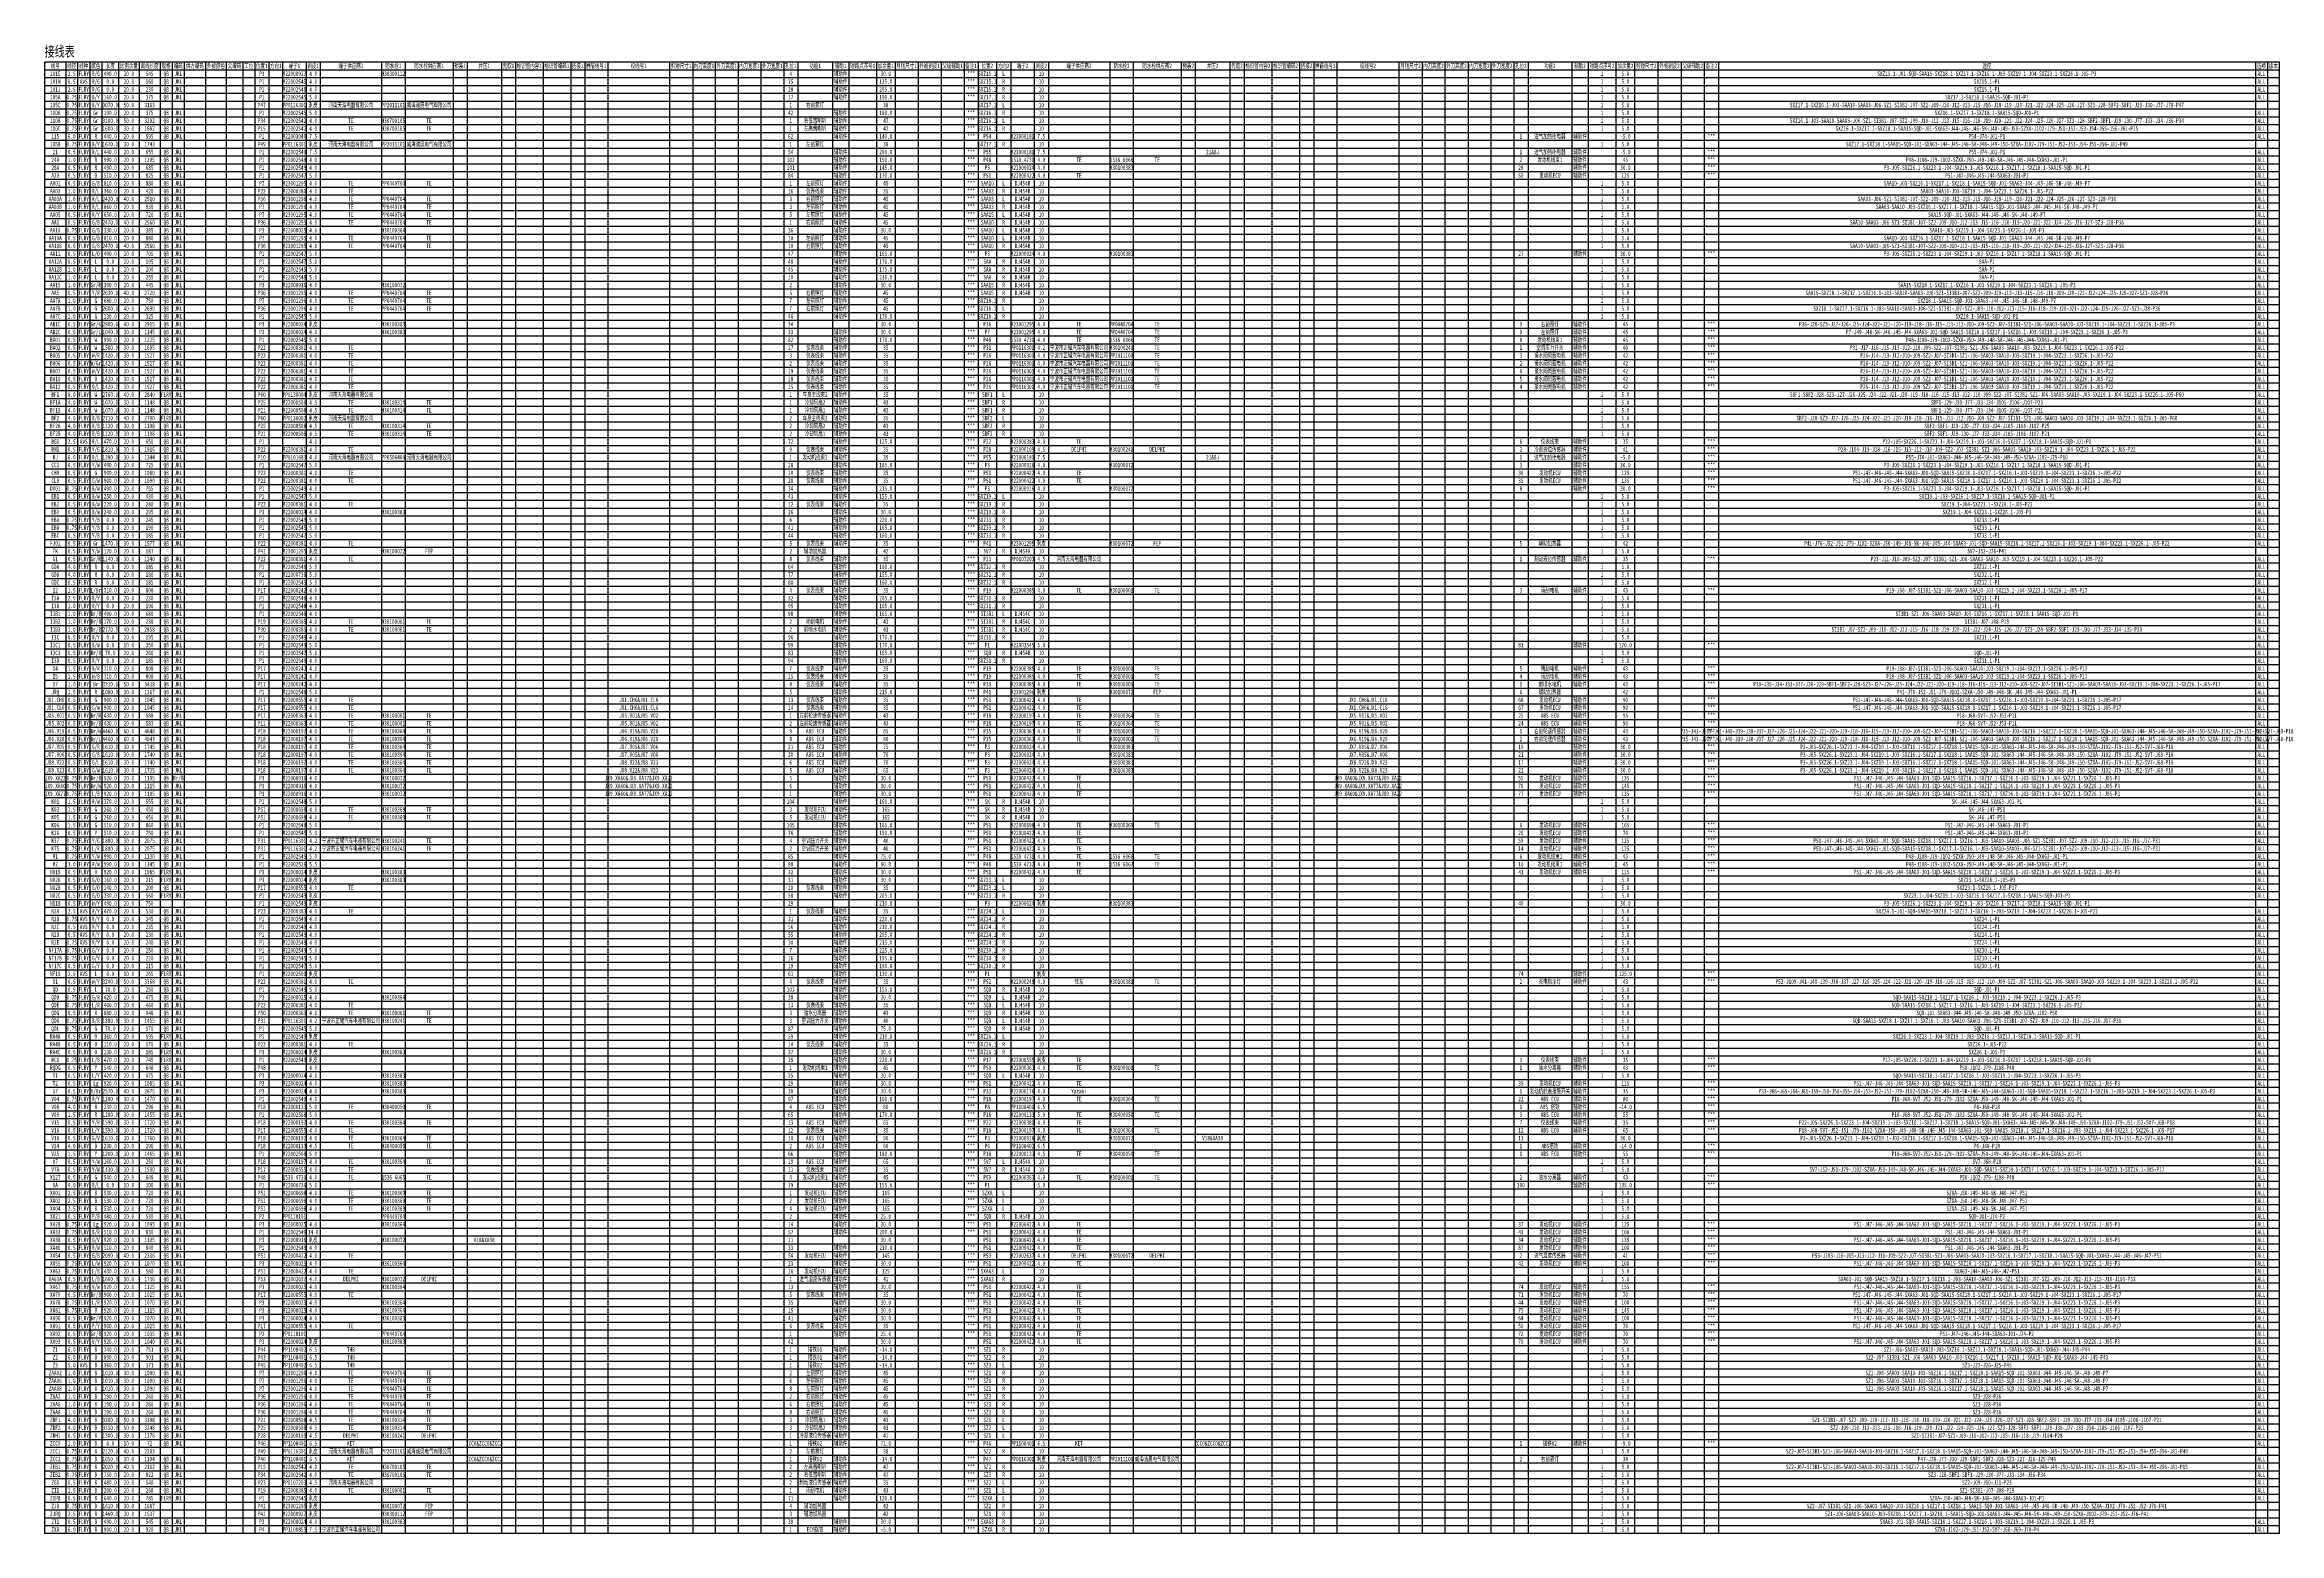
# Model space of a CAD drawing. Header units: millimetres. Extents: x -2653 to 6698, y -4403 to -42.
# Drawn here: x 4985 to 6698, y -1654 to -513 of the extents above; entities that cross this region are included whole.
import ezdxf
from ezdxf.enums import TextEntityAlignment as Align

# ---------------------------------------------------------------- set-up
doc = ezdxf.new("R2010")
doc.units = ezdxf.units.MM
doc.header["$MEASUREMENT"] = 0
doc.layers.add('文字', color=3, linetype='Continuous')
doc.layers.add('轮廓线', color=7, linetype='Continuous')
doc.styles.add('辽宁天海', font='', dxfattribs={"width": 0.7})
doc.styles.get('辽宁天海').set_extended_font_data('NSimSun')

msp = doc.modelspace()

# ---------------------------------------------------------------- linework, layer by layer
at = {"layer": '轮廓线', "color": 7, "lineweight": 25}
for p, q in [((4984.9, -526.5), (6697.7, -526.5)), ((4984.9, -1654.5), (4984.9, -526.5)), ((5001, -526.5), (5001, -1654.5)), ((5010.1, -526.5), (5010.1, -1654.5)), ((5019.4, -526.5), (5019.4, -1654.5)), ((5028.8, -526.5), (5028.8, -1654.5)), ((5041.5, -526.5), (5041.5, -1654.5)), ((5057.3, -526.5), (5057.3, -1654.5)), ((5073.3, -526.5), (5073.3, -1654.5)), ((5082.6, -526.5), (5082.6, -1654.5)), ((5091.9, -526.5), (5091.9, -1654.5)), ((5108.1, -526.5), (5108.1, -1654.5)), ((5124.1, -526.5), (5124.1, -1654.5)), ((5136.8, -526.5), (5136.8, -1654.5)), ((5145.9, -526.5), (5145.9, -1654.5)), ((5156.6, -526.5), (5156.6, -1654.5)), ((5167.3, -526.5), (5167.3, -1654.5)), ((5185.4, -526.5), (5185.4, -1654.5)), ((5196, -526.5), (5196, -1654.5)), ((5243.1, -526.5), (5243.1, -1654.5)), ((5261.1, -526.5), (5261.1, -1654.5)), ((5297.9, -526.5), (5297.9, -1654.5)), ((5308.6, -526.5), (5308.6, -1654.5)), ((5335.1, -526.5), (5335.1, -1654.5)), ((5345.8, -526.5), (5345.8, -1654.5)), ((5366.9, -526.5), (5366.9, -1654.5)), ((5388.1, -526.5), (5388.1, -1654.5)), ((5398.8, -526.5), (5398.8, -1654.5)), ((5416.5, -526.5), (5416.5, -1654.5)), ((5463.9, -526.5), (5463.9, -1654.5)), ((5481.6, -526.5), (5481.6, -1654.5)), ((5498.9, -526.5), (5498.9, -1654.5)), ((5516.5, -526.5), (5516.5, -1654.5)), ((5533.7, -526.5), (5533.7, -1654.5)), ((5551.4, -526.5), (5551.4, -1654.5)), ((5562.1, -526.5), (5562.1, -1654.5)), ((5588.7, -526.5), (5588.7, -1654.5)), ((5601.3, -526.5), (5601.3, -1654.5)), ((5622.5, -526.5), (5622.5, -1654.5)), ((5636.7, -526.5), (5636.7, -1654.5)), ((5654.4, -526.5), (5654.4, -1654.5)), ((5672, -526.5), (5672, -1654.5)), ((5689.6, -526.5), (5689.6, -1654.5)), ((5700.3, -526.5), (5700.3, -1654.5)), ((5714.5, -526.5), (5714.5, -1654.5)), ((5725.4, -526.5), (5725.4, -1654.5)), ((5743.4, -526.5), (5743.4, -1654.5)), ((5754.2, -526.5), (5754.2, -1654.5)), ((5801.3, -526.5), (5801.3, -1654.5)), ((5819.3, -526.5), (5819.3, -1654.5)), ((5856, -526.5), (5856, -1654.5)), ((5866.8, -526.5), (5866.8, -1654.5)), ((5893.4, -526.5), (5893.4, -1654.5)), ((5904.2, -526.5), (5904.2, -1654.5)), ((5925.5, -526.5), (5925.5, -1654.5)), ((5946.8, -526.5), (5946.8, -1654.5)), ((5957.6, -526.5), (5957.6, -1654.5)), ((5975.4, -526.5), (5975.4, -1654.5)), ((6022.9, -526.5), (6022.9, -1654.5)), ((6040.7, -526.5), (6040.7, -1654.5)), ((6058.1, -526.5), (6058.1, -1654.5)), ((6075.9, -526.5), (6075.9, -1654.5)), ((6093.3, -526.5), (6093.3, -1654.5)), ((6111, -526.5), (6111, -1654.5)), ((6121.9, -526.5), (6121.9, -1654.5)), ((6155.4, -526.5), (6155.4, -1654.5)), ((6168, -526.5), (6168, -1654.5)), ((6189.3, -526.5), (6189.3, -1654.5)), ((6203.6, -526.5), (6203.6, -1654.5)), ((6221.4, -526.5), (6221.4, -1654.5)), ((6239.2, -526.5), (6239.2, -1654.5)), ((6257, -526.5), (6257, -1654.5)), ((6267.8, -526.5), (6267.8, -1654.5)), ((6679.4, -526.5), (6679.4, -1654.5)), ((6688.6, -526.5), (6688.6, -1654.5)), ((6697.7, -526.5), (6697.7, -1654.5)), ((4984.9, -532.5), (6697.7, -532.5)), ((4984.9, -538.5), (6697.7, -538.5)), ((4984.9, -544.5), (6697.7, -544.5)), ((4984.9, -550.5), (6697.7, -550.5)), ((4984.9, -556.5), (6697.7, -556.5)), ((4984.9, -562.5), (6697.7, -562.5)), ((4984.9, -568.5), (6697.7, -568.5)), ((4984.9, -574.5), (6697.7, -574.5)), ((4984.9, -580.5), (6697.7, -580.5)), ((4984.9, -586.5), (6697.7, -586.5)), ((4984.9, -592.5), (6697.7, -592.5)), ((4984.9, -598.5), (6697.7, -598.5)), ((4984.9, -604.5), (6697.7, -604.5)), ((4984.9, -610.5), (6697.7, -610.5)), ((4984.9, -616.5), (6697.7, -616.5)), ((4984.9, -622.5), (6697.7, -622.5)), ((4984.9, -628.5), (6697.7, -628.5)), ((4984.9, -634.5), (6697.7, -634.5)), ((4984.9, -640.5), (6697.7, -640.5)), ((4984.9, -646.5), (6697.7, -646.5)), ((4984.9, -652.5), (6697.7, -652.5)), ((4984.9, -658.5), (6697.7, -658.5)), ((4984.9, -664.5), (6697.7, -664.5)), ((4984.9, -670.5), (6697.7, -670.5)), ((4984.9, -676.5), (6697.7, -676.5)), ((4984.9, -682.5), (6697.7, -682.5)), ((4984.9, -688.5), (6697.7, -688.5)), ((4984.9, -694.5), (6697.7, -694.5)), ((4984.9, -700.5), (6697.7, -700.5)), ((4984.9, -706.5), (6697.7, -706.5)), ((4984.9, -712.5), (6697.7, -712.5)), ((4984.9, -718.5), (6697.7, -718.5)), ((4984.9, -724.5), (6697.7, -724.5)), ((4984.9, -730.5), (6697.7, -730.5)), ((4984.9, -736.5), (6697.7, -736.5)), ((4984.9, -742.5), (6697.7, -742.5)), ((4984.9, -748.5), (6697.7, -748.5)), ((4984.9, -754.5), (6697.7, -754.5)), ((4984.9, -760.5), (6697.7, -760.5)), ((4984.9, -766.5), (6697.7, -766.5)), ((4984.9, -772.5), (6697.7, -772.5)), ((4984.9, -778.5), (6697.7, -778.5)), ((4984.9, -784.5), (6697.7, -784.5)), ((4984.9, -790.5), (6697.7, -790.5)), ((4984.9, -796.5), (6697.7, -796.5)), ((4984.9, -802.5), (6697.7, -802.5)), ((4984.9, -808.5), (6697.7, -808.5)), ((4984.9, -814.5), (6697.7, -814.5)), ((4984.9, -820.5), (6697.7, -820.5)), ((4984.9, -826.5), (6697.7, -826.5)), ((4984.9, -832.5), (6697.7, -832.5)), ((4984.9, -838.5), (6697.7, -838.5)), ((4984.9, -844.5), (6697.7, -844.5)), ((4984.9, -850.5), (6697.7, -850.5)), ((4984.9, -856.5), (6697.7, -856.5)), ((4984.9, -862.5), (6697.7, -862.5)), ((4984.9, -868.5), (6697.7, -868.5)), ((4984.9, -874.5), (6697.7, -874.5)), ((4984.9, -880.5), (6697.7, -880.5)), ((4984.9, -886.5), (6697.7, -886.5)), ((4984.9, -892.5), (6697.7, -892.5)), ((4984.9, -898.5), (6697.7, -898.5)), ((4984.9, -904.5), (6697.7, -904.5)), ((4984.9, -910.5), (6697.7, -910.5)), ((4984.9, -916.5), (6697.7, -916.5)), ((4984.9, -922.5), (6697.7, -922.5)), ((4984.9, -928.5), (6697.7, -928.5)), ((4984.9, -934.5), (6697.7, -934.5)), ((4984.9, -940.5), (6697.7, -940.5)), ((4984.9, -946.5), (6697.7, -946.5)), ((4984.9, -952.5), (6697.7, -952.5)), ((4984.9, -958.5), (6697.7, -958.5)), ((4984.9, -964.5), (6697.7, -964.5)), ((4984.9, -970.5), (6697.7, -970.5)), ((4984.9, -976.5), (6697.7, -976.5)), ((4984.9, -982.5), (6697.7, -982.5)), ((4984.9, -988.5), (6697.7, -988.5)), ((4984.9, -994.5), (6697.7, -994.5)), ((4984.9, -1000.5), (6697.7, -1000.5)), ((4984.9, -1006.5), (6697.7, -1006.5)), ((4984.9, -1012.5), (6697.7, -1012.5)), ((4984.9, -1018.5), (6697.7, -1018.5)), ((4984.9, -1024.5), (6697.7, -1024.5)), ((4984.9, -1030.5), (6697.7, -1030.5)), ((4984.9, -1036.5), (6697.7, -1036.5)), ((4984.9, -1042.5), (6697.7, -1042.5)), ((4984.9, -1048.5), (6697.7, -1048.5)), ((4984.9, -1054.5), (6697.7, -1054.5)), ((4984.9, -1060.5), (6697.7, -1060.5)), ((4984.9, -1066.5), (6697.7, -1066.5)), ((4984.9, -1072.5), (6697.7, -1072.5)), ((4984.9, -1078.5), (6697.7, -1078.5)), ((4984.9, -1084.5), (6697.7, -1084.5)), ((4984.9, -1090.5), (6697.7, -1090.5)), ((4984.9, -1096.5), (6697.7, -1096.5)), ((4984.9, -1102.5), (6697.7, -1102.5)), ((4984.9, -1108.5), (6697.7, -1108.5)), ((4984.9, -1114.5), (6697.7, -1114.5)), ((4984.9, -1120.5), (6697.7, -1120.5)), ((4984.9, -1126.5), (6697.7, -1126.5)), ((4984.9, -1132.5), (6697.7, -1132.5)), ((4984.9, -1138.5), (6697.7, -1138.5)), ((4984.9, -1144.5), (6697.7, -1144.5)), ((4984.9, -1150.5), (6697.7, -1150.5)), ((4984.9, -1156.5), (6697.7, -1156.5)), ((4984.9, -1162.5), (6697.7, -1162.5)), ((4984.9, -1168.5), (6697.7, -1168.5)), ((4984.9, -1174.5), (6697.7, -1174.5)), ((4984.9, -1180.5), (6697.7, -1180.5)), ((4984.9, -1186.5), (6697.7, -1186.5)), ((4984.9, -1192.5), (6697.7, -1192.5)), ((4984.9, -1198.5), (6697.7, -1198.5)), ((4984.9, -1204.5), (6697.7, -1204.5)), ((4984.9, -1210.5), (6697.7, -1210.5)), ((4984.9, -1216.5), (6697.7, -1216.5)), ((4984.9, -1222.5), (6697.7, -1222.5)), ((4984.9, -1228.5), (6697.7, -1228.5)), ((4984.9, -1234.5), (6697.7, -1234.5)), ((4984.9, -1240.5), (6697.7, -1240.5)), ((4984.9, -1246.5), (6697.7, -1246.5)), ((4984.9, -1252.5), (6697.7, -1252.5)), ((4984.9, -1258.5), (6697.7, -1258.5)), ((4984.9, -1264.5), (6697.7, -1264.5)), ((4984.9, -1270.5), (6697.7, -1270.5)), ((4984.9, -1276.5), (6697.7, -1276.5)), ((4984.9, -1282.5), (6697.7, -1282.5)), ((4984.9, -1288.5), (6697.7, -1288.5)), ((4984.9, -1294.5), (6697.7, -1294.5)), ((4984.9, -1300.5), (6697.7, -1300.5)), ((4984.9, -1306.5), (6697.7, -1306.5)), ((4984.9, -1312.5), (6697.7, -1312.5)), ((4984.9, -1318.5), (6697.7, -1318.5)), ((4984.9, -1324.5), (6697.7, -1324.5)), ((4984.9, -1330.5), (6697.7, -1330.5)), ((4984.9, -1336.5), (6697.7, -1336.5)), ((4984.9, -1342.5), (6697.7, -1342.5)), ((4984.9, -1348.5), (6697.7, -1348.5)), ((4984.9, -1354.5), (6697.7, -1354.5)), ((4984.9, -1360.5), (6697.7, -1360.5)), ((4984.9, -1366.5), (6697.7, -1366.5)), ((4984.9, -1372.5), (6697.7, -1372.5)), ((4984.9, -1378.5), (6697.7, -1378.5)), ((4984.9, -1384.5), (6697.7, -1384.5)), ((4984.9, -1390.5), (6697.7, -1390.5)), ((4984.9, -1396.5), (6697.7, -1396.5)), ((4984.9, -1402.5), (6697.7, -1402.5)), ((4984.9, -1408.5), (6697.7, -1408.5)), ((4984.9, -1414.5), (6697.7, -1414.5)), ((4984.9, -1420.5), (6697.7, -1420.5)), ((4984.9, -1426.5), (6697.7, -1426.5)), ((4984.9, -1432.5), (6697.7, -1432.5)), ((4984.9, -1438.5), (6697.7, -1438.5)), ((4984.9, -1444.5), (6697.7, -1444.5)), ((4984.9, -1450.5), (6697.7, -1450.5)), ((4984.9, -1456.5), (6697.7, -1456.5)), ((4984.9, -1462.5), (6697.7, -1462.5)), ((4984.9, -1468.5), (6697.7, -1468.5)), ((4984.9, -1474.5), (6697.7, -1474.5)), ((4984.9, -1480.5), (6697.7, -1480.5)), ((4984.9, -1486.5), (6697.7, -1486.5)), ((4984.9, -1492.5), (6697.7, -1492.5)), ((4984.9, -1498.5), (6697.7, -1498.5)), ((4984.9, -1504.5), (6697.7, -1504.5)), ((4984.9, -1510.5), (6697.7, -1510.5)), ((4984.9, -1516.5), (6697.7, -1516.5)), ((4984.9, -1522.5), (6697.7, -1522.5)), ((4984.9, -1528.5), (6697.7, -1528.5)), ((4984.9, -1534.5), (6697.7, -1534.5)), ((4984.9, -1540.5), (6697.7, -1540.5)), ((4984.9, -1546.5), (6697.7, -1546.5)), ((4984.9, -1552.5), (6697.7, -1552.5)), ((4984.9, -1558.5), (6697.7, -1558.5)), ((4984.9, -1564.5), (6697.7, -1564.5)), ((4984.9, -1570.5), (6697.7, -1570.5)), ((4984.9, -1576.5), (6697.7, -1576.5)), ((4984.9, -1582.5), (6697.7, -1582.5)), ((4984.9, -1588.5), (6697.7, -1588.5)), ((4984.9, -1594.5), (6697.7, -1594.5)), ((4984.9, -1600.5), (6697.7, -1600.5)), ((4984.9, -1606.5), (6697.7, -1606.5)), ((4984.9, -1612.5), (6697.7, -1612.5)), ((4984.9, -1618.5), (6697.7, -1618.5)), ((4984.9, -1624.5), (6697.7, -1624.5)), ((4984.9, -1630.5), (6697.7, -1630.5)), ((4984.9, -1636.5), (6697.7, -1636.5)), ((4984.9, -1642.5), (6697.7, -1642.5)), ((4984.9, -1648.5), (6697.7, -1648.5)), ((6697.7, -1654.5), (4984.9, -1654.5))]:
    msp.add_line(p, q, dxfattribs=at)

# ---------------------------------------------------------------- texts
at = {"layer": '文字', "lineweight": 25, "style": '辽宁天海', "width": 0.7}
msp.add_text('接线表', height=8, dxfattribs=at).set_placement((4984.9, -518.5), align=Align.MIDDLE_LEFT)
at = {"layer": '文字', "color": 7, "lineweight": 25, "style": '辽宁天海', "width": 0.7}
for s, p in [('线号', (4993, -529.5)), ('线径', (5005.6, -529.5)), ('线种', (5014.8, -529.5)), ('颜色', (5024.1, -529.5)), ('长度', (5035.2, -529.5)), ('比例余量', (5049.4, -529.5)), ('裁线长度', (5065.3, -529.5)), ('规格', (5078, -529.5)), ('编码', (5087.3, -529.5)), ('供方编码', (5100, -529.5)), ('外被颜色', (5116.1, -529.5)), ('父编码', (5130.4, -529.5)), ('工位', (5141.3, -529.5)), ('位置1', (5151.3, -529.5)), ('方向1', (5162, -529.5)), ('端子1', (5176.3, -529.5)), ('剥皮1', (5190.7, -529.5)), ('端子供应商1', (5219.6, -529.5)), ('防水栓1', (5252.1, -529.5)), ('防水栓供应商1', (5279.5, -529.5)), ('预装1', (5303.2, -529.5)), ('并压1', (5321.8, -529.5)), ('先取1', (5340.4, -529.5)), ('标识管内容1', (5356.3, -529.5)), ('标识管编码1', (5377.5, -529.5)), ('搭接1', (5393.4, -529.5)), ('屏蔽线号1', (5407.6, -529.5)), ('绞线号1', (5440.2, -529.5)), ('剪短尺寸1', (5472.7, -529.5)), ('内刀高度1', (5490.2, -529.5)), ('外刀高度1', (5507.7, -529.5)), ('内刀宽度1', (5525.1, -529.5)), ('外刀宽度1', (5542.6, -529.5)), ('孔位1', (5556.7, -529.5)), ('功能1', (5575.4, -529.5)), ('辅助1', (5595, -529.5)), ('短路点序号1', (5611.9, -529.5)), ('加余量1', (5629.6, -529.5)), ('剪短尺寸1', (5645.5, -529.5)), ('外被剥皮1', (5663.2, -529.5)), ('父级辅助1', (5680.8, -529.5)), ('备注1', (5695, -529.5)), ('位置2', (5707.4, -529.5)), ('方向2', (5719.9, -529.5)), ('端子2', (5734.4, -529.5)), ('剥皮2', (5748.8, -529.5)), ('端子供应商2', (5777.7, -529.5)), ('防水栓2', (5810.3, -529.5)), ('防水栓供应商2', (5837.6, -529.5)), ('预装2', (5861.4, -529.5)), ('并压2', (5880.1, -529.5)), ('先取2', (5898.8, -529.5)), ('标识管内容2', (5914.8, -529.5)), ('标识管编码2', (5936.1, -529.5)), ('搭接2', (5952.2, -529.5)), ('屏蔽线号2', (5966.5, -529.5)), ('绞线号2', (5999.2, -529.5)), ('剪短尺寸2', (6031.8, -529.5)), ('内刀高度2', (6049.4, -529.5)), ('外刀高度2', (6067, -529.5)), ('内刀宽度2', (6084.6, -529.5)), ('外刀宽度2', (6102.1, -529.5)), ('孔位2', (6116.4, -529.5)), ('功能2', (6138.6, -529.5)), ('辅助2', (6161.7, -529.5)), ('短路点序号2', (6178.6, -529.5)), ('加余量2', (6196.5, -529.5)), ('剪短尺寸2', (6212.5, -529.5)), ('外被剥皮2', (6230.3, -529.5)), ('父级辅助2', (6248.1, -529.5)), ('备注2', (6262.4, -529.5)), ('途径', (6473.6, -529.5)), ('选项', (6684, -529.5)), ('版本', (6693.2, -529.5))]:
    msp.add_text(s, height=3.5, dxfattribs=at).set_placement(p, align=Align.MIDDLE_CENTER)
at = {"layer": '文字', "lineweight": 25, "style": '辽宁天海', "width": 0.7}
for s, p in [('101E', (4993, -535.5)), ('101H', (4993, -541.5)), ('101J', (4993, -547.5)), ('2.5', (5005.6, -535.5)), ('2.5', (5005.6, -547.5)), ('0.5', (5005.6, -541.5)), ('FLRY', (5014.8, -535.5)), ('FLRY', (5014.8, -547.5)), ('AVS', (5014.8, -541.5)), ('R/G', (5024.1, -535.5)), ('R/G', (5024.1, -541.5)), ('R/G', (5024.1, -547.5)), ('490.0', (5035.2, -535.5)), ('0.0', (5035.2, -541.5)), ('0.0', (5035.2, -547.5)), ('20.0', (5049.4, -535.5)), ('20.0', (5049.4, -541.5)), ('20.0', (5049.4, -547.5)), ('545', (5065.3, -535.5)), ('230', (5065.3, -547.5)), ('160', (5065.3, -541.5)), ('QB', (5078, -535.5)), ('QB', (5078, -541.5)), ('QB', (5078, -547.5)), ('JKL', (5087.3, -535.5)), ('JKL', (5087.3, -541.5)), ('JKL', (5087.3, -547.5)), ('P3', (5151.3, -535.5)), ('P1', (5151.3, -541.5)), ('P1', (5151.3, -547.5)), ('M22000927', (5176.3, -535.5)), ('M22002545', (5176.3, -541.5)), ('M22002548', (5176.3, -547.5)), ('4.0', (5190.7, -535.5)), ('4.0', (5190.7, -541.5)), ('4.0', (5190.7, -547.5)), ('M30300112', (5252.1, -535.5)), ('75', (5556.7, -541.5)), ('28', (5556.7, -547.5)), ('4', (5556.7, -535.5)), ('辅助件', (5595, -535.5)), ('辅助件', (5595, -541.5)), ('辅助件', (5595, -547.5)), ('135.0', (5629.6, -541.5)), ('205.0', (5629.6, -547.5)), ('30.0', (5629.6, -535.5)), ('***', (5695, -535.5)), ('***', (5695, -541.5)), ('***', (5695, -547.5)), ('SXZ15.1', (5707.4, -535.5)), ('SXZ15.1', (5707.4, -541.5)), ('SXZ15.1', (5707.4, -547.5)), ('R', (5719.9, -541.5)), ('R', (5719.9, -547.5)), ('L', (5719.9, -535.5)), ('10', (5748.8, -535.5)), ('10', (5748.8, -541.5)), ('10', (5748.8, -547.5)), ('1', (6178.6, -535.5)), ('1', (6178.6, -541.5)), ('1', (6178.6, -547.5)), ('5.0', (6196.5, -535.5)), ('5.0', (6196.5, -541.5)), ('5.0', (6196.5, -547.5)), ('SXZ15.1-J01-SQD-SAA15-SXZ18.1-SXZ17.1-SXZ16.1-J03-SXZ19.1-J04-SXZ23.1-SXZ26.1-J05-P3', (6473.6, -535.5)), ('SXZ15.1-P1', (6473.6, -541.5)), ('SXZ15.1-P1', (6473.6, -547.5)), ('ALL', (6684, -535.5)), ('ALL', (6684, -541.5)), ('ALL', (6684, -547.5)), ('105A', (4993, -553.5)), ('105C', (4993, -559.5)), ('110A', (4993, -565.5)), ('0.75', (5005.6, -553.5)), ('0.75', (5005.6, -559.5)), ('0.75', (5005.6, -565.5)), ('FLRY', (5014.8, -553.5)), ('FLRY', (5014.8, -559.5)), ('FLRY', (5014.8, -565.5)), ('B/Y', (5024.1, -553.5)), ('B/Y', (5024.1, -559.5)), ('Gr', (5024.1, -565.5)), ('3070.0', (5035.2, -559.5)), ('160.0', (5035.2, -553.5)), ('190.0', (5035.2, -565.5)), ('20.0', (5049.4, -553.5)), ('50.0', (5049.4, -559.5)), ('20.0', (5049.4, -565.5)), ('3163', (5065.3, -559.5)), ('375', (5065.3, -553.5)), ('375', (5065.3, -565.5)), ('QB', (5078, -553.5)), ('QB', (5078, -565.5)), ('JKL', (5087.3, -553.5)), ('JKL', (5087.3, -565.5)), ('P47', (5151.3, -559.5)), ('P1', (5151.3, -553.5)), ('P1', (5151.3, -565.5)), ('M22002545', (5176.3, -553.5)), ('M22002545', (5176.3, -565.5)), ('PP0116301', (5176.3, -559.5)), ('剥皮', (5190.7, -559.5)), ('5.0', (5190.7, -553.5)), ('5.0', (5190.7, -565.5)), ('河南天海电器有限公司', (5219.6, -559.5)), ('PP2011101', (5252.1, -559.5)), ('威海诚奥电气有限公司', (5279.5, -559.5)), ('42', (5556.7, -565.5)), ('17', (5556.7, -553.5)), ('1', (5556.7, -559.5)), ('右前雾灯', (5575.4, -559.5)), ('辅助件', (5595, -553.5)), ('辅助件', (5595, -565.5)), ('190.0', (5629.6, -553.5)), ('160.0', (5629.6, -565.5)), ('38', (5629.6, -559.5)), ('***', (5695, -553.5)), ('***', (5695, -565.5)), ('SXZ17.1', (5707.4, -553.5)), ('SXZ17.1', (5707.4, -559.5)), ('SXZ16.1', (5707.4, -565.5)), ('R', (5719.9, -553.5)), ('R', (5719.9, -565.5)), ('L', (5719.9, -559.5)), ('10', (5748.8, -553.5)), ('10', (5748.8, -559.5)), ('10', (5748.8, -565.5)), ('1', (6178.6, -553.5)), ('1', (6178.6, -559.5)), ('1', (6178.6, -565.5)), ('5.0', (6196.5, -553.5)), ('5.0', (6196.5, -559.5)), ('5.0', (6196.5, -565.5)), ('SXZ17.1-SXZ16.1-J03-SAA10-SAA03-J06-SZ1-SI3B1-J07-SZ2-J09-J10-J12-J13-J15-J16-J18-J19-J20-J21-J22-J24-J25-J26-J27-SZ3-J28-SBF2-SBF1-J29-J30-J77-J78-P47', (6473.6, -559.5)), ('SXZ16.1-SXZ17.1-SXZ18.1-SAA15-SQD-J01-P1', (6473.6, -565.5)), ('SXZ17.1-SXZ18.1-SAA15-SQD-J01-P1', (6473.6, -553.5)), ('ALL', (6684, -553.5)), ('ALL', (6684, -565.5)), ('110B', (4993, -571.5)), ('110C', (4993, -577.5)), ('115', (4993, -583.5)), ('0.75', (5005.6, -571.5)), ('0.75', (5005.6, -577.5)), ('6.0', (5005.6, -583.5)), ('FLRY', (5014.8, -571.5)), ('FLRY', (5014.8, -577.5)), ('FLRY', (5014.8, -583.5)), ('Gr', (5024.1, -571.5)), ('Gr', (5024.1, -577.5)), ('R', (5024.1, -583.5)), ('3100.0', (5035.2, -571.5)), ('1600.0', (5035.2, -577.5)), ('440.0', (5035.2, -583.5)), ('30.0', (5049.4, -577.5)), ('50.0', (5049.4, -571.5)), ('20.0', (5049.4, -583.5)), ('3202', (5065.3, -571.5)), ('1682', (5065.3, -577.5)), ('595', (5065.3, -583.5)), ('QB', (5078, -571.5)), ('QB', (5078, -577.5)), ('QB', (5078, -583.5)), ('JKL', (5087.3, -571.5)), ('JKL', (5087.3, -577.5)), ('JKL', (5087.3, -583.5)), ('P34', (5151.3, -571.5)), ('P15', (5151.3, -577.5)), ('P1', (5151.3, -583.5)), ('M22002542', (5176.3, -571.5)), ('M22002542', (5176.3, -577.5)), ('M22003040', (5176.3, -583.5)), ('4.0', (5190.7, -571.5)), ('4.0', (5190.7, -577.5)), ('7.5', (5190.7, -583.5)), ('TE', (5219.6, -571.5)), ('TE', (5219.6, -577.5)), ('M30700105', (5252.1, -571.5)), ('M30700105', (5252.1, -577.5)), ('TE', (5279.5, -571.5)), ('TE', (5279.5, -577.5)), ('62', (5556.7, -583.5)), ('1', (5556.7, -571.5)), ('1', (5556.7, -577.5)), ('右低音喇叭', (5575.4, -571.5)), ('左高音喇叭', (5575.4, -577.5)), ('辅助件', (5595, -571.5)), ('辅助件', (5595, -577.5)), ('辅助件', (5595, -583.5)), ('140.0', (5629.6, -583.5)), ('47', (5629.6, -571.5)), ('47', (5629.6, -577.5)), ('***', (5695, -571.5)), ('***', (5695, -577.5)), ('***', (5695, -583.5)), ('SXZ16.1', (5707.4, -571.5)), ('SXZ16.1', (5707.4, -577.5)), ('P54', (5707.4, -583.5)), ('R', (5719.9, -577.5)), ('L', (5719.9, -571.5)), ('M23000181', (5734.4, -583.5)), ('7.5', (5748.8, -583.5)), ('10', (5748.8, -571.5)), ('10', (5748.8, -577.5)), ('1', (6116.4, -583.5)), ('进气加热继电器', (6138.6, -583.5)), ('辅助件', (6161.7, -583.5)), ('1', (6178.6, -571.5)), ('1', (6178.6, -577.5)), ('-5.0', (6196.5, -583.5)), ('5.0', (6196.5, -571.5)), ('5.0', (6196.5, -577.5)), ('***', (6262.4, -583.5)), ('SXZ16.1-J03-SAA10-SAA03-J06-SZ1-SI3B1-J07-SZ2-J09-J10-J12-J13-J15-J16-J18-J19-J20-J21-J22-J24-J25-J26-J27-SZ3-J28-SBF2-SBF1-J29-J30-J77-J33-J34-J36-P34', (6473.6, -571.5)), ('SXZ16.1-SXZ17.1-SXZ18.1-SAA15-SQD-J01-SXA63-J44-J45-J46-SK-J48-J49-J50-SZXA-J102-J79-J51-J52-J53-J54-J55-J56-J81-P15', (6473.6, -577.5)), ('P54-J74-J01-P1', (6473.6, -583.5)), ('ALL', (6684, -571.5)), ('ALL', (6684, -577.5)), ('ALL', (6684, -583.5)), ('1O5B', (4993, -589.5)), ('21', (4993, -595.5)), ('0.75', (5005.6, -589.5)), ('0.5', (5005.6, -595.5)), ('FLRY', (5014.8, -589.5)), ('FLRY', (5014.8, -595.5)), ('B/Y', (5024.1, -589.5)), ('R/L', (5024.1, -595.5)), ('1670.0', (5035.2, -589.5)), ('440.0', (5035.2, -595.5)), ('30.0', (5049.4, -589.5)), ('20.0', (5049.4, -595.5)), ('1743', (5065.3, -589.5)), ('655', (5065.3, -595.5)), ('QB', (5078, -595.5)), ('JKL', (5087.3, -595.5)), ('P49', (5151.3, -589.5)), ('P1', (5151.3, -595.5)), ('M22002549', (5176.3, -595.5)), ('PP0116301', (5176.3, -589.5)), ('剥皮', (5190.7, -589.5)), ('7.5', (5190.7, -595.5)), ('河南天海电器有限公司', (5219.6, -589.5)), ('PP2011101', (5252.1, -589.5)), ('威海诚奥电气有限公司', (5279.5, -589.5)), ('54', (5556.7, -595.5)), ('1', (5556.7, -589.5)), ('左前雾灯', (5575.4, -589.5)), ('辅助件', (5595, -595.5)), ('辅助件', (5595, -601.5)), ('200.0', (5629.6, -595.5)), ('38', (5629.6, -589.5)), ('***', (5695, -595.5)), ('***', (5695, -601.5)), ('SXZ17.1', (5707.4, -589.5)), ('P55', (5707.4, -595.5)), ('R', (5719.9, -589.5)), ('M23000181', (5734.4, -595.5)), ('7.5', (5748.8, -595.5)), ('10', (5748.8, -589.5)), ('21&BJ', (5880.1, -595.5)), ('1', (6116.4, -595.5)), ('进气加热继电器', (6138.6, -595.5)), ('发动机线束1', (6138.6, -601.5)), ('辅助件', (6161.7, -595.5)), ('辅助件', (6161.7, -601.5)), ('1', (6178.6, -589.5)), ('-5.0', (6196.5, -595.5)), ('5.0', (6196.5, -589.5)), ('***', (6262.4, -595.5)), ('***', (6262.4, -601.5)), ('SXZ17.1-SXZ18.1-SAA15-SQD-J01-SXA63-J44-J45-J46-SK-J48-J49-J50-SZXA-J102-J79-J51-J52-J53-J54-J55-J56-J81-P49', (6473.6, -589.5)), ('P55-J74-J01-P1', (6473.6, -595.5)), ('ALL', (6684, -595.5)), ('A20', (4993, -613.5)), ('24A', (4993, -601.5)), ('28A', (4993, -607.5)), ('1.0', (5005.6, -601.5)), ('0.5', (5005.6, -607.5)), ('0.5', (5005.6, -613.5)), ('FLRY', (5014.8, -601.5)), ('FLRY', (5014.8, -607.5)), ('FLRY', (5014.8, -613.5)), ('O', (5024.1, -613.5)), ('R', (5024.1, -601.5)), ('R', (5024.1, -607.5)), ('490.0', (5035.2, -607.5)), ('510.0', (5035.2, -613.5)), ('990.0', (5035.2, -601.5)), ('20.0', (5049.4, -601.5)), ('20.0', (5049.4, -607.5)), ('20.0', (5049.4, -613.5)), ('1205', (5065.3, -601.5)), ('685', (5065.3, -607.5)), ('825', (5065.3, -613.5)), ('QB', (5078, -601.5)), ('QB', (5078, -607.5)), ('QB', (5078, -613.5)), ('JKL', (5087.3, -601.5)), ('JKL', (5087.3, -607.5)), ('JKL', (5087.3, -613.5)), ('P1', (5151.3, -601.5)), ('P1', (5151.3, -607.5)), ('P1', (5151.3, -613.5)), ('M22002548', (5176.3, -601.5)), ('M22002549', (5176.3, -607.5)), ('M22002547', (5176.3, -613.5)), ('4.0', (5190.7, -601.5)), ('4.0', (5190.7, -607.5)), ('5.0', (5190.7, -613.5)), ('102', (5556.7, -601.5)), ('101', (5556.7, -607.5)), ('84', (5556.7, -613.5)), ('辅助件', (5595, -607.5)), ('辅助件', (5595, -613.5)), ('150.0', (5629.6, -601.5)), ('145.0', (5629.6, -607.5)), ('170.0', (5629.6, -613.5)), ('***', (5695, -607.5)), ('***', (5695, -613.5)), ('P48', (5707.4, -601.5)), ('P51', (5707.4, -613.5)), ('P3', (5707.4, -607.5)), ('M22000024', (5734.4, -607.5)), ('M22000422', (5734.4, -613.5)), ('1530 4731', (5734.4, -601.5)), ('4.0', (5748.8, -601.5)), ('4.0', (5748.8, -607.5)), ('4.0', (5748.8, -613.5)), ('TE', (5777.7, -601.5)), ('TE', (5777.7, -613.5)), ('M30100383', (5810.3, -607.5)), ('1536 6066', (5810.3, -601.5)), ('TE', (5837.6, -601.5)), ('28', (6116.4, -607.5)), ('60', (6116.4, -613.5)), ('2', (6116.4, -601.5)), ('发动机ECU', (6138.6, -613.5)), ('辅助件', (6161.7, -607.5)), ('辅助件', (6161.7, -613.5)), ('30.0', (6196.5, -607.5)), ('125', (6196.5, -613.5)), ('45', (6196.5, -601.5)), ('***', (6262.4, -607.5)), ('***', (6262.4, -613.5)), ('P3-J05-SXZ26.1-SXZ23.1-J04-SXZ19.1-J03-SXZ16.1-SXZ17.1-SXZ18.1-SAA15-SQD-J01-P1', (6473.6, -607.5)), ('P48-J108-J79-J102-SZXA-J50-J49-J48-SK-J46-J45-J44-SXA63-J01-P1', (6473.6, -601.5)), ('P51-J47-J46-J45-J44-SXA63-J01-P1', (6473.6, -613.5)), ('ALL', (6684, -601.5)), ('ALL', (6684, -607.5)), ('ALL', (6684, -613.5)), ('AA03A', (4993, -631.5)), ('AA01', (4993, -619.5)), ('AA03', (4993, -625.5)), ('0.5', (5005.6, -619.5)), ('1.0', (5005.6, -625.5)), ('1.0', (5005.6, -631.5)), ('FLRY', (5014.8, -619.5)), ('FLRY', (5014.8, -625.5)), ('FLRY', (5014.8, -631.5)), ('G/B', (5024.1, -619.5)), ('R/L', (5024.1, -625.5)), ('R/L', (5024.1, -631.5)), ('2420.0', (5035.2, -631.5)), ('810.0', (5035.2, -619.5)), ('360.0', (5035.2, -625.5)), ('40.0', (5049.4, -631.5)), ('20.0', (5049.4, -619.5)), ('20.0', (5049.4, -625.5)), ('2510', (5065.3, -631.5)), ('420', (5065.3, -625.5)), ('880', (5065.3, -619.5)), ('QB', (5078, -619.5)), ('QB', (5078, -625.5)), ('QB', (5078, -631.5)), ('JKL', (5087.3, -619.5)), ('JKL', (5087.3, -625.5)), ('JKL', (5087.3, -631.5)), ('P22', (5151.3, -625.5)), ('P36', (5151.3, -631.5)), ('P7', (5151.3, -619.5)), ('M23001295', (5176.3, -619.5)), ('M22000380', (5176.3, -625.5)), ('M23001296', (5176.3, -631.5)), ('4.0', (5190.7, -619.5)), ('4.0', (5190.7, -625.5)), ('4.0', (5190.7, -631.5)), ('TE', (5219.6, -619.5)), ('TE', (5219.6, -625.5)), ('TE', (5219.6, -631.5)), ('PP0440704', (5252.1, -619.5)), ('PP0440704', (5252.1, -631.5)), ('TE', (5279.5, -619.5)), ('TE', (5279.5, -631.5)), ('16', (5556.7, -625.5)), ('3', (5556.7, -631.5)), ('1', (5556.7, -619.5)), ('左前照灯', (5575.4, -619.5)), ('仪表线束', (5575.4, -625.5)), ('右前照灯', (5575.4, -631.5)), ('辅助件', (5595, -619.5)), ('辅助件', (5595, -625.5)), ('辅助件', (5595, -631.5)), ('45', (5629.6, -619.5)), ('35', (5629.6, -625.5)), ('45', (5629.6, -631.5)), ('***', (5695, -619.5)), ('***', (5695, -625.5)), ('***', (5695, -631.5)), ('SAA10', (5707.4, -619.5)), ('SAA03', (5707.4, -625.5)), ('SAA03', (5707.4, -631.5)), ('R', (5719.9, -625.5)), ('L', (5719.9, -619.5)), ('L', (5719.9, -631.5)), ('DJ454B', (5734.4, -619.5)), ('DJ454B', (5734.4, -625.5)), ('DJ454B', (5734.4, -631.5)), ('10', (5748.8, -619.5)), ('10', (5748.8, -625.5)), ('10', (5748.8, -631.5)), ('1', (6178.6, -619.5)), ('1', (6178.6, -625.5)), ('1', (6178.6, -631.5)), ('5.0', (6196.5, -619.5)), ('5.0', (6196.5, -625.5)), ('5.0', (6196.5, -631.5)), ('SAA03-J06-SZ1-SI3B1-J07-SZ2-J09-J10-J12-J13-J15-J16-J18-J19-J20-J21-J22-J24-J25-J26-J27-SZ3-J28-P36', (6473.6, -631.5)), ('SAA10-J03-SXZ16.1-SXZ17.1-SXZ18.1-SAA15-SQD-J01-SXA63-J44-J45-J46-SK-J48-J49-P7', (6473.6, -619.5)), ('SAA03-SAA10-J03-SXZ19.1-J04-SXZ23.1-SXZ26.1-J05-P22', (6473.6, -625.5)), ('ALL', (6684, -619.5)), ('ALL', (6684, -625.5)), ('ALL', (6684, -631.5)), ('AA03B', (4993, -637.5)), ('AA05', (4993, -643.5)), ('AA1', (4993, -649.5)), ('1.0', (5005.6, -637.5)), ('0.5', (5005.6, -643.5)), ('0.5', (5005.6, -649.5)), ('FLRY', (5014.8, -637.5)), ('FLRY', (5014.8, -643.5)), ('FLRY', (5014.8, -649.5)), ('G/B', (5024.1, -649.5)), ('R/L', (5024.1, -637.5)), ('R/Y', (5024.1, -643.5)), ('2470.0', (5035.2, -649.5)), ('860.0', (5035.2, -637.5)), ('650.0', (5035.2, -643.5)), ('40.0', (5049.4, -649.5)), ('20.0', (5049.4, -637.5)), ('20.0', (5049.4, -643.5)), ('2560', (5065.3, -649.5)), ('930', (5065.3, -637.5)), ('720', (5065.3, -643.5)), ('QB', (5078, -637.5)), ('QB', (5078, -643.5)), ('QB', (5078, -649.5)), ('JKL', (5087.3, -637.5)), ('JKL', (5087.3, -643.5)), ('JKL', (5087.3, -649.5)), ('P36', (5151.3, -649.5)), ('P7', (5151.3, -637.5)), ('P7', (5151.3, -643.5)), ('M23001296', (5176.3, -637.5)), ('M23001295', (5176.3, -643.5)), ('M23001295', (5176.3, -649.5)), ('4.0', (5190.7, -637.5)), ('4.0', (5190.7, -643.5)), ('4.0', (5190.7, -649.5)), ('TE', (5219.6, -637.5)), ('TE', (5219.6, -643.5)), ('TE', (5219.6, -649.5)), ('PP0440704', (5252.1, -637.5)), ('PP0440704', (5252.1, -643.5)), ('PP0440704', (5252.1, -649.5)), ('TE', (5279.5, -637.5)), ('TE', (5279.5, -643.5)), ('TE', (5279.5, -649.5)), ('3', (5556.7, -637.5)), ('5', (5556.7, -643.5)), ('1', (5556.7, -649.5)), ('左前照灯', (5575.4, -637.5)), ('左前照灯', (5575.4, -643.5)), ('右前照灯', (5575.4, -649.5)), ('辅助件', (5595, -637.5)), ('辅助件', (5595, -643.5)), ('辅助件', (5595, -649.5)), ('45', (5629.6, -637.5)), ('45', (5629.6, -643.5)), ('45', (5629.6, -649.5)), ('***', (5695, -637.5)), ('***', (5695, -643.5)), ('***', (5695, -649.5)), ('SAA03', (5707.4, -637.5)), ('SAA15', (5707.4, -643.5)), ('SAA10', (5707.4, -649.5)), ('R', (5719.9, -637.5)), ('R', (5719.9, -649.5)), ('L', (5719.9, -643.5)), ('DJ454B', (5734.4, -637.5)), ('DJ454B', (5734.4, -643.5)), ('DJ454B', (5734.4, -649.5)), ('10', (5748.8, -637.5)), ('10', (5748.8, -643.5)), ('10', (5748.8, -649.5)), ('1', (6178.6, -637.5)), ('1', (6178.6, -643.5)), ('1', (6178.6, -649.5)), ('5.0', (6196.5, -637.5)), ('5.0', (6196.5, -643.5)), ('5.0', (6196.5, -649.5)), ('SAA10-SAA03-J06-SZ1-SI3B1-J07-SZ2-J09-J10-J12-J13-J15-J16-J18-J19-J20-J21-J22-J24-J25-J26-J27-SZ3-J28-P36', (6473.6, -649.5)), ('SAA03-SAA10-J03-SXZ16.1-SXZ17.1-SXZ18.1-SAA15-SQD-J01-SXA63-J44-J45-J46-SK-J48-J49-P7', (6473.6, -637.5)), ('SAA15-SQD-J01-SXA63-J44-J45-J46-SK-J48-J49-P7', (6473.6, -643.5)), ('ALL', (6684, -637.5)), ('ALL', (6684, -643.5)), ('ALL', (6684, -649.5)), ('AA10A', (4993, -661.5)), ('AA10B', (4993, -667.5)), ('AA10', (4993, -655.5)), ('0.75', (5005.6, -655.5)), ('0.5', (5005.6, -661.5)), ('0.5', (5005.6, -667.5)), ('FLRY', (5014.8, -655.5)), ('FLRY', (5014.8, -661.5)), ('FLRY', (5014.8, -667.5)), ('G/B', (5024.1, -655.5)), ('G/B', (5024.1, -661.5)), ('G/B', (5024.1, -667.5)), ('2470.0', (5035.2, -667.5)), ('330.0', (5035.2, -655.5)), ('810.0', (5035.2, -661.5)), ('40.0', (5049.4, -667.5)), ('20.0', (5049.4, -655.5)), ('20.0', (5049.4, -661.5)), ('2560', (5065.3, -667.5)), ('385', (5065.3, -655.5)), ('880', (5065.3, -661.5)), ('QB', (5078, -655.5)), ('QB', (5078, -661.5)), ('QB', (5078, -667.5)), ('JKL', (5087.3, -655.5)), ('JKL', (5087.3, -661.5)), ('JKL', (5087.3, -667.5)), ('P36', (5151.3, -667.5)), ('P3', (5151.3, -655.5)), ('P7', (5151.3, -661.5)), ('M22000025', (5176.3, -655.5)), ('M23001295', (5176.3, -661.5)), ('M23001295', (5176.3, -667.5)), ('4.0', (5190.7, -655.5)), ('4.0', (5190.7, -661.5)), ('4.0', (5190.7, -667.5)), ('TE', (5219.6, -661.5)), ('TE', (5219.6, -667.5)), ('M30100364', (5252.1, -655.5)), ('PP0440704', (5252.1, -661.5)), ('PP0440704', (5252.1, -667.5)), ('TE', (5279.5, -661.5)), ('TE', (5279.5, -667.5)), ('36', (5556.7, -655.5)), ('10', (5556.7, -661.5)), ('10', (5556.7, -667.5)), ('左前照灯', (5575.4, -661.5)), ('右前照灯', (5575.4, -667.5)), ('辅助件', (5595, -655.5)), ('辅助件', (5595, -661.5)), ('辅助件', (5595, -667.5)), ('30.0', (5629.6, -655.5)), ('45', (5629.6, -661.5)), ('45', (5629.6, -667.5)), ('***', (5695, -655.5)), ('***', (5695, -661.5)), ('***', (5695, -667.5)), ('SAA10', (5707.4, -655.5)), ('SAA10', (5707.4, -661.5)), ('SAA10', (5707.4, -667.5)), ('R', (5719.9, -667.5)), ('L', (5719.9, -655.5)), ('L', (5719.9, -661.5)), ('DJ454B', (5734.4, -655.5)), ('DJ454B', (5734.4, -661.5)), ('DJ454B', (5734.4, -667.5)), ('10', (5748.8, -655.5)), ('10', (5748.8, -661.5)), ('10', (5748.8, -667.5)), ('1', (6178.6, -655.5)), ('1', (6178.6, -661.5)), ('1', (6178.6, -667.5)), ('5.0', (6196.5, -655.5)), ('5.0', (6196.5, -661.5)), ('5.0', (6196.5, -667.5)), ('SAA10-SAA03-J06-SZ1-SI3B1-J07-SZ2-J09-J10-J12-J13-J15-J16-J18-J19-J20-J21-J22-J24-J25-J26-J27-SZ3-J28-P36', (6473.6, -667.5)), ('SAA10-J03-SXZ16.1-SXZ17.1-SXZ18.1-SAA15-SQD-J01-SXA63-J44-J45-J46-SK-J48-J49-P7', (6473.6, -661.5)), ('SAA10-J03-SXZ19.1-J04-SXZ23.1-SXZ26.1-J05-P3', (6473.6, -655.5)), ('ALL', (6684, -655.5)), ('ALL', (6684, -661.5)), ('ALL', (6684, -667.5)), ('AA12A', (4993, -679.5)), ('AA12B', (4993, -685.5)), ('AA11', (4993, -673.5)), ('0.5', (5005.6, -673.5)), ('0.5', (5005.6, -679.5)), ('1.0', (5005.6, -685.5)), ('FLRY', (5014.8, -673.5)), ('FLRY', (5014.8, -679.5)), ('FLRY', (5014.8, -685.5)), ('L/O', (5024.1, -673.5)), ('L', (5024.1, -679.5)), ('L', (5024.1, -685.5)), ('490.0', (5035.2, -673.5)), ('0.0', (5035.2, -679.5)), ('0.0', (5035.2, -685.5)), ('20.0', (5049.4, -673.5)), ('20.0', (5049.4, -679.5)), ('20.0', (5049.4, -685.5)), ('200', (5065.3, -685.5)), ('705', (5065.3, -673.5)), ('195', (5065.3, -679.5)), ('QB', (5078, -673.5)), ('QB', (5078, -679.5)), ('QB', (5078, -685.5)), ('JKL', (5087.3, -673.5)), ('JKL', (5087.3, -679.5)), ('JKL', (5087.3, -685.5)), ('P1', (5151.3, -673.5)), ('P1', (5151.3, -679.5)), ('P1', (5151.3, -685.5)), ('M22002547', (5176.3, -673.5)), ('M22002547', (5176.3, -679.5)), ('M22002545', (5176.3, -685.5)), ('5.0', (5190.7, -673.5)), ('5.0', (5190.7, -679.5)), ('5.0', (5190.7, -685.5)), ('47', (5556.7, -673.5)), ('48', (5556.7, -679.5)), ('45', (5556.7, -685.5)), ('辅助件', (5595, -673.5)), ('辅助件', (5595, -679.5)), ('辅助件', (5595, -685.5)), ('165.0', (5629.6, -673.5)), ('170.0', (5629.6, -679.5)), ('175.0', (5629.6, -685.5)), ('***', (5695, -673.5)), ('***', (5695, -679.5)), ('***', (5695, -685.5)), ('SAA', (5707.4, -679.5)), ('SAA', (5707.4, -685.5)), ('P3', (5707.4, -673.5)), ('R', (5719.9, -679.5)), ('R', (5719.9, -685.5)), ('M22000024', (5734.4, -673.5)), ('DJ454B', (5734.4, -679.5)), ('DJ454B', (5734.4, -685.5)), ('4.0', (5748.8, -673.5)), ('10', (5748.8, -679.5)), ('10', (5748.8, -685.5)), ('M30100383', (5810.3, -673.5)), ('27', (6116.4, -673.5)), ('辅助件', (6161.7, -673.5)), ('1', (6178.6, -679.5)), ('1', (6178.6, -685.5)), ('30.0', (6196.5, -673.5)), ('5.0', (6196.5, -679.5)), ('5.0', (6196.5, -685.5)), ('***', (6262.4, -673.5)), ('P3-J05-SXZ26.1-SXZ23.1-J04-SXZ19.1-J03-SXZ16.1-SXZ17.1-SXZ18.1-SAA15-SQD-J01-P1', (6473.6, -673.5)), ('SAA-P1', (6473.6, -679.5)), ('SAA-P1', (6473.6, -685.5)), ('ALL', (6684, -673.5)), ('ALL', (6684, -679.5)), ('ALL', (6684, -685.5)), ('AA12C', (4993, -691.5)), ('AA15', (4993, -697.5)), ('AA5', (4993, -703.5)), ('1.0', (5005.6, -691.5)), ('1.0', (5005.6, -697.5)), ('0.5', (5005.6, -703.5)), ('FLRY', (5014.8, -691.5)), ('FLRY', (5014.8, -697.5)), ('FLRY', (5014.8, -703.5)), ('Gr/R', (5024.1, -697.5)), ('Y/R', (5024.1, -703.5)), ('L', (5024.1, -691.5)), ('2630.0', (5035.2, -703.5)), ('390.0', (5035.2, -697.5)), ('0.0', (5035.2, -691.5)), ('40.0', (5049.4, -703.5)), ('20.0', (5049.4, -691.5)), ('20.0', (5049.4, -697.5)), ('2720', (5065.3, -703.5)), ('255', (5065.3, -691.5)), ('445', (5065.3, -697.5)), ('QB', (5078, -691.5)), ('QB', (5078, -697.5)), ('QB', (5078, -703.5)), ('JKL', (5087.3, -691.5)), ('JKL', (5087.3, -697.5)), ('JKL', (5087.3, -703.5)), ('P36', (5151.3, -703.5)), ('P1', (5151.3, -691.5)), ('P3', (5151.3, -697.5)), ('M22002548', (5176.3, -691.5)), ('M22000916', (5176.3, -697.5)), ('M23001295', (5176.3, -703.5)), ('5.0', (5190.7, -691.5)), ('4.0', (5190.7, -697.5)), ('4.0', (5190.7, -703.5)), ('TE', (5219.6, -703.5)), ('M30100072', (5252.1, -697.5)), ('PP0440704', (5252.1, -703.5)), ('TE', (5279.5, -703.5)), ('10', (5556.7, -691.5)), ('2', (5556.7, -697.5)), ('5', (5556.7, -703.5)), ('右前照灯', (5575.4, -703.5)), ('辅助件', (5595, -691.5)), ('辅助件', (5595, -697.5)), ('辅助件', (5595, -703.5)), ('230.0', (5629.6, -691.5)), ('30.0', (5629.6, -697.5)), ('45', (5629.6, -703.5)), ('***', (5695, -691.5)), ('***', (5695, -697.5)), ('***', (5695, -703.5)), ('SAA15', (5707.4, -697.5)), ('SAA15', (5707.4, -703.5)), ('SAA', (5707.4, -691.5)), ('R', (5719.9, -691.5)), ('R', (5719.9, -697.5)), ('R', (5719.9, -703.5)), ('DJ454B', (5734.4, -691.5)), ('DJ454B', (5734.4, -697.5)), ('DJ454B', (5734.4, -703.5)), ('10', (5748.8, -691.5)), ('10', (5748.8, -697.5)), ('10', (5748.8, -703.5)), ('1', (6178.6, -691.5)), ('1', (6178.6, -697.5)), ('1', (6178.6, -703.5)), ('5.0', (6196.5, -691.5)), ('5.0', (6196.5, -697.5)), ('5.0', (6196.5, -703.5)), ('SAA15-SXZ18.1-SXZ17.1-SXZ16.1-J03-SAA10-SAA03-J06-SZ1-SI3B1-J07-SZ2-J09-J10-J12-J13-J15-J16-J18-J19-J20-J21-J22-J24-J25-J26-J27-SZ3-J28-P36', (6473.6, -703.5)), ('SAA15-SXZ18.1-SXZ17.1-SXZ16.1-J03-SXZ19.1-J04-SXZ23.1-SXZ26.1-J05-P3', (6473.6, -697.5)), ('SAA-P1', (6473.6, -691.5)), ('ALL', (6684, -691.5)), ('ALL', (6684, -697.5)), ('ALL', (6684, -703.5)), ('AA7A', (4993, -709.5)), ('AA7B', (4993, -715.5)), ('1.0', (5005.6, -709.5)), ('1.0', (5005.6, -715.5)), ('FLRY', (5014.8, -709.5)), ('FLRY', (5014.8, -715.5)), ('G', (5024.1, -709.5)), ('G', (5024.1, -715.5)), ('2600.0', (5035.2, -715.5)), ('680.0', (5035.2, -709.5)), ('40.0', (5049.4, -715.5)), ('20.0', (5049.4, -709.5)), ('2690', (5065.3, -715.5)), ('750', (5065.3, -709.5)), ('QB', (5078, -709.5)), ('QB', (5078, -715.5)), ('JKL', (5087.3, -709.5)), ('JKL', (5087.3, -715.5)), ('P36', (5151.3, -715.5)), ('P7', (5151.3, -709.5)), ('M23001296', (5176.3, -709.5)), ('M23001296', (5176.3, -715.5)), ('4.0', (5190.7, -709.5)), ('4.0', (5190.7, -715.5)), ('TE', (5219.6, -709.5)), ('TE', (5219.6, -715.5)), ('PP0440704', (5252.1, -709.5)), ('PP0440704', (5252.1, -715.5)), ('TE', (5279.5, -709.5)), ('TE', (5279.5, -715.5)), ('7', (5556.7, -709.5)), ('7', (5556.7, -715.5)), ('左前照灯', (5575.4, -709.5)), ('右前照灯', (5575.4, -715.5)), ('辅助件', (5595, -709.5)), ('辅助件', (5595, -715.5)), ('辅助件', (5595, -721.5)), ('45', (5629.6, -709.5)), ('45', (5629.6, -715.5)), ('***', (5695, -709.5)), ('***', (5695, -715.5)), ('SXZ18.1', (5707.4, -709.5)), ('SXZ18.1', (5707.4, -715.5)), ('R', (5719.9, -709.5)), ('L', (5719.9, -715.5)), ('10', (5748.8, -709.5)), ('10', (5748.8, -715.5)), ('1', (6178.6, -709.5)), ('1', (6178.6, -715.5)), ('5.0', (6196.5, -709.5)), ('5.0', (6196.5, -715.5)), ('SXZ18.1-SXZ17.1-SXZ16.1-J03-SAA10-SAA03-J06-SZ1-SI3B1-J07-SZ2-J09-J10-J12-J13-J15-J16-J18-J19-J20-J21-J22-J24-J25-J26-J27-SZ3-J28-P36', (6473.6, -715.5)), ('SXZ18.1-SAA15-SQD-J01-SXA63-J44-J45-J46-SK-J48-J49-P7', (6473.6, -709.5)), ('ALL', (6684, -709.5)), ('ALL', (6684, -715.5)), ('AA7C', (4993, -721.5)), ('AB1C', (4993, -727.5)), ('AB2C', (4993, -733.5)), ('1.0', (5005.6, -721.5)), ('0.5', (5005.6, -727.5)), ('0.5', (5005.6, -733.5)), ('FLRY', (5014.8, -721.5)), ('FLRY', (5014.8, -727.5)), ('FLRY', (5014.8, -733.5)), ('Gr/G', (5024.1, -727.5)), ('Gr/L', (5024.1, -733.5)), ('G', (5024.1, -721.5)), ('2800.0', (5035.2, -727.5)), ('1040.0', (5035.2, -733.5)), ('130.0', (5035.2, -721.5)), ('40.0', (5049.4, -727.5)), ('30.0', (5049.4, -733.5)), ('20.0', (5049.4, -721.5)), ('2915', (5065.3, -727.5)), ('1145', (5065.3, -733.5)), ('325', (5065.3, -721.5)), ('QB', (5078, -721.5)), ('QB', (5078, -727.5)), ('QB', (5078, -733.5)), ('JKL', (5087.3, -721.5)), ('JKL', (5087.3, -727.5)), ('JKL', (5087.3, -733.5)), ('P1', (5151.3, -721.5)), ('P3', (5151.3, -727.5)), ('P3', (5151.3, -733.5)), ('M22002545', (5176.3, -721.5)), ('M22000024', (5176.3, -727.5)), ('M22000024', (5176.3, -733.5)), ('剥皮', (5190.7, -727.5)), ('5.0', (5190.7, -721.5)), ('4.0', (5190.7, -733.5)), ('M30100383', (5252.1, -727.5)), ('M30100383', (5252.1, -733.5)), ('46', (5556.7, -721.5)), ('34', (5556.7, -727.5)), ('33', (5556.7, -733.5)), ('辅助件', (5595, -733.5)), ('170.0', (5629.6, -721.5)), ('30.0', (5629.6, -727.5)), ('30.0', (5629.6, -733.5)), ('***', (5695, -721.5)), ('***', (5695, -733.5)), ('SXZ18.1', (5707.4, -721.5)), ('P36', (5707.4, -727.5)), ('P7', (5707.4, -733.5)), ('R', (5719.9, -721.5)), ('M23001295', (5734.4, -727.5)), ('M23001295', (5734.4, -733.5)), ('4.0', (5748.8, -727.5)), ('4.0', (5748.8, -733.5)), ('10', (5748.8, -721.5)), ('TE', (5777.7, -727.5)), ('TE', (5777.7, -733.5)), ('PP0440704', (5810.3, -727.5)), ('PP0440704', (5810.3, -733.5)), ('TE', (5837.6, -727.5)), ('TE', (5837.6, -733.5)), ('9', (6116.4, -727.5)), ('9', (6116.4, -733.5)), ('右前照灯', (6138.6, -727.5)), ('左前照灯', (6138.6, -733.5)), ('辅助件', (6161.7, -727.5)), ('辅助件', (6161.7, -733.5)), ('1', (6178.6, -721.5)), ('5.0', (6196.5, -721.5)), ('45', (6196.5, -727.5)), ('45', (6196.5, -733.5)), ('***', (6262.4, -727.5)), ('***', (6262.4, -733.5)), ('P36-J28-SZ3-J27-J26-J25-J24-J22-J21-J20-J19-J18-J16-J15-J13-J12-J10-J09-SZ2-J07-SI3B1-SZ1-J06-SAA03-SAA10-J03-SXZ19.1-J04-SXZ23.1-SXZ26.1-J05-P3', (6473.6, -727.5)), ('P7-J49-J48-SK-J46-J45-J44-SXA63-J01-SQD-SAA15-SXZ18.1-SXZ17.1-SXZ16.1-J03-SXZ19.1-J04-SXZ23.1-SXZ26.1-J05-P3', (6473.6, -733.5)), ('SXZ18.1-SAA15-SQD-J01-P1', (6473.6, -721.5)), ('ALL', (6684, -721.5)), ('ALL', (6684, -727.5)), ('ALL', (6684, -733.5)), ('BA01', (4993, -739.5)), ('BA02', (4993, -745.5)), ('BA05', (4993, -751.5)), ('0.5', (5005.6, -739.5)), ('0.5', (5005.6, -745.5)), ('0.5', (5005.6, -751.5)), ('FLRY', (5014.8, -739.5)), ('FLRY', (5014.8, -745.5)), ('FLRY', (5014.8, -751.5)), ('W/R', (5024.1, -751.5)), ('W', (5024.1, -739.5)), ('W', (5024.1, -745.5)), ('1500.0', (5035.2, -745.5)), ('1420.0', (5035.2, -751.5)), ('990.0', (5035.2, -739.5)), ('30.0', (5049.4, -745.5)), ('30.0', (5049.4, -751.5)), ('20.0', (5049.4, -739.5)), ('1225', (5065.3, -739.5)), ('1605', (5065.3, -745.5)), ('1527', (5065.3, -751.5)), ('QB', (5078, -739.5)), ('QB', (5078, -745.5)), ('QB', (5078, -751.5)), ('JKL', (5087.3, -739.5)), ('JKL', (5087.3, -745.5)), ('JKL', (5087.3, -751.5)), ('P22', (5151.3, -745.5)), ('P22', (5151.3, -751.5)), ('P1', (5151.3, -739.5)), ('M22002545', (5176.3, -739.5)), ('M22000381', (5176.3, -745.5)), ('M22000381', (5176.3, -751.5)), ('5.0', (5190.7, -739.5)), ('4.0', (5190.7, -745.5)), ('4.0', (5190.7, -751.5)), ('TE', (5219.6, -745.5)), ('TE', (5219.6, -751.5)), ('82', (5556.7, -739.5)), ('17', (5556.7, -745.5)), ('3', (5556.7, -751.5)), ('仪表线束', (5575.4, -745.5)), ('仪表线束', (5575.4, -751.5)), ('辅助件', (5595, -739.5)), ('辅助件', (5595, -745.5)), ('辅助件', (5595, -751.5)), ('170.0', (5629.6, -739.5)), ('35', (5629.6, -745.5)), ('35', (5629.6, -751.5)), ('***', (5695, -739.5)), ('***', (5695, -745.5)), ('***', (5695, -751.5)), ('P48', (5707.4, -739.5)), ('P31', (5707.4, -745.5)), ('P26', (5707.4, -751.5)), ('1530 4730', (5734.4, -739.5)), ('PP0116301', (5734.4, -745.5)), ('PP0116301', (5734.4, -751.5)), ('4.0', (5748.8, -739.5)), ('4.2', (5748.8, -745.5)), ('4.0', (5748.8, -751.5)), ('宁波市正耀汽车电器有限公司', (5777.7, -745.5)), ('宁波市正耀汽车电器有限公司', (5777.7, -751.5)), ('TE', (5777.7, -739.5)), ('M30100241', (5810.3, -745.5)), ('1536 6066', (5810.3, -739.5)), ('PP2011101', (5810.3, -751.5)), ('TE', (5837.6, -739.5)), ('TE', (5837.6, -745.5)), ('TE', (5837.6, -751.5)), ('3', (6116.4, -751.5)), ('8', (6116.4, -739.5)), ('1', (6116.4, -745.5)), ('暖水阀伺服电机', (6138.6, -751.5)), ('空调压力开关', (6138.6, -745.5)), ('发动机线束1', (6138.6, -739.5)), ('辅助件', (6161.7, -739.5)), ('辅助件', (6161.7, -745.5)), ('辅助件', (6161.7, -751.5)), ('45', (6196.5, -739.5)), ('40', (6196.5, -745.5)), ('42', (6196.5, -751.5)), ('***', (6262.4, -739.5)), ('***', (6262.4, -745.5)), ('***', (6262.4, -751.5)), ('P31-J17-J16-J15-J13-J12-J10-J09-SZ2-J07-SI3B1-SZ1-J06-SAA03-SAA10-J03-SXZ19.1-J04-SXZ23.1-SXZ26.1-J05-P22', (6473.6, -745.5)), ('P26-J14-J13-J12-J10-J09-SZ2-J07-SI3B1-SZ1-J06-SAA03-SAA10-J03-SXZ19.1-J04-SXZ23.1-SXZ26.1-J05-P22', (6473.6, -751.5)), ('P48-J108-J79-J102-SZXA-J50-J49-J48-SK-J46-J45-J44-SXA63-J01-P1', (6473.6, -739.5)), ('ALL', (6684, -739.5)), ('ALL', (6684, -745.5)), ('ALL', (6684, -751.5)), ('BA06', (4993, -757.5)), ('BA07', (4993, -763.5)), ('BA10', (4993, -769.5)), ('0.5', (5005.6, -757.5)), ('0.5', (5005.6, -763.5)), ('0.5', (5005.6, -769.5)), ('FLRY', (5014.8, -757.5)), ('FLRY', (5014.8, -763.5)), ('FLRY', (5014.8, -769.5)), ('W/Gr', (5024.1, -757.5)), ('W/V', (5024.1, -763.5)), ('O', (5024.1, -769.5)), ('1420.0', (5035.2, -757.5)), ('1420.0', (5035.2, -763.5)), ('1420.0', (5035.2, -769.5)), ('30.0', (5049.4, -757.5)), ('30.0', (5049.4, -763.5)), ('30.0', (5049.4, -769.5)), ('1527', (5065.3, -757.5)), ('1527', (5065.3, -763.5)), ('1527', (5065.3, -769.5)), ('QB', (5078, -757.5)), ('QB', (5078, -763.5)), ('QB', (5078, -769.5)), ('JKL', (5087.3, -757.5)), ('JKL', (5087.3, -763.5)), ('JKL', (5087.3, -769.5)), ('P22', (5151.3, -757.5)), ('P22', (5151.3, -763.5)), ('P22', (5151.3, -769.5)), ('M22000381', (5176.3, -757.5)), ('M22000381', (5176.3, -763.5)), ('M22000381', (5176.3, -769.5)), ('4.0', (5190.7, -757.5)), ('4.0', (5190.7, -763.5)), ('4.0', (5190.7, -769.5)), ('TE', (5219.6, -757.5)), ('TE', (5219.6, -763.5)), ('TE', (5219.6, -769.5)), ('19', (5556.7, -763.5)), ('18', (5556.7, -769.5)), ('2', (5556.7, -757.5)), ('仪表线束', (5575.4, -757.5)), ('仪表线束', (5575.4, -763.5)), ('仪表线束', (5575.4, -769.5)), ('辅助件', (5595, -757.5)), ('辅助件', (5595, -763.5)), ('辅助件', (5595, -769.5)), ('35', (5629.6, -757.5)), ('35', (5629.6, -763.5)), ('35', (5629.6, -769.5)), ('***', (5695, -757.5)), ('***', (5695, -763.5)), ('***', (5695, -769.5)), ('P26', (5707.4, -757.5)), ('P26', (5707.4, -763.5)), ('P26', (5707.4, -769.5)), ('PP0116301', (5734.4, -757.5)), ('PP0116301', (5734.4, -763.5)), ('PP0116301', (5734.4, -769.5)), ('4.0', (5748.8, -757.5)), ('4.0', (5748.8, -763.5)), ('4.0', (5748.8, -769.5)), ('宁波市正耀汽车电器有限公司', (5777.7, -757.5)), ('宁波市正耀汽车电器有限公司', (5777.7, -763.5)), ('宁波市正耀汽车电器有限公司', (5777.7, -769.5)), ('PP2011101', (5810.3, -757.5)), ('PP2011101', (5810.3, -763.5)), ('PP2011101', (5810.3, -769.5)), ('TE', (5837.6, -757.5)), ('TE', (5837.6, -763.5)), ('TE', (5837.6, -769.5)), ('2', (6116.4, -757.5)), ('5', (6116.4, -769.5)), ('6', (6116.4, -763.5)), ('暖水阀伺服电机', (6138.6, -757.5)), ('暖水阀伺服电机', (6138.6, -763.5)), ('暖水阀伺服电机', (6138.6, -769.5)), ('辅助件', (6161.7, -757.5)), ('辅助件', (6161.7, -763.5)), ('辅助件', (6161.7, -769.5)), ('42', (6196.5, -757.5)), ('42', (6196.5, -763.5)), ('42', (6196.5, -769.5)), ('***', (6262.4, -757.5)), ('***', (6262.4, -763.5)), ('***', (6262.4, -769.5)), ('P26-J14-J13-J12-J10-J09-SZ2-J07-SI3B1-SZ1-J06-SAA03-SAA10-J03-SXZ19.1-J04-SXZ23.1-SXZ26.1-J05-P22', (6473.6, -757.5)), ('P26-J14-J13-J12-J10-J09-SZ2-J07-SI3B1-SZ1-J06-SAA03-SAA10-J03-SXZ19.1-J04-SXZ23.1-SXZ26.1-J05-P22', (6473.6, -763.5)), ('P26-J14-J13-J12-J10-J09-SZ2-J07-SI3B1-SZ1-J06-SAA03-SAA10-J03-SXZ19.1-J04-SXZ23.1-SXZ26.1-J05-P22', (6473.6, -769.5)), ('ALL', (6684, -757.5)), ('ALL', (6684, -763.5)), ('ALL', (6684, -769.5)), ('BA12', (4993, -775.5)), ('BF1A', (4993, -787.5)), ('BF1', (4993, -781.5)), ('4.0', (5005.6, -787.5)), ('0.5', (5005.6, -775.5)), ('8.0', (5005.6, -781.5)), ('FLRY', (5014.8, -775.5)), ('FLRY', (5014.8, -781.5)), ('FLRY', (5014.8, -787.5)), ('O/L', (5024.1, -775.5)), ('W', (5024.1, -781.5)), ('W', (5024.1, -787.5)), ('2760.0', (5035.2, -781.5)), ('1420.0', (5035.2, -775.5)), ('1070.0', (5035.2, -787.5)), ('30.0', (5049.4, -775.5)), ('40.0', (5049.4, -781.5)), ('30.0', (5049.4, -787.5)), ('2840', (5065.3, -781.5)), ('1527', (5065.3, -775.5)), ('1148', (5065.3, -787.5)), ('FLRY', (5078, -781.5)), ('QB', (5078, -775.5)), ('QB', (5078, -787.5)), ('JKL', (5087.3, -775.5)), ('JKL', (5087.3, -781.5)), ('JKL', (5087.3, -787.5)), ('P22', (5151.3, -775.5)), ('P60', (5151.3, -781.5)), ('P25', (5151.3, -787.5)), ('M22000381', (5176.3, -775.5)), ('M22000508', (5176.3, -787.5)), ('PP0130004', (5176.3, -781.5)), ('剥皮', (5190.7, -781.5)), ('4.0', (5190.7, -775.5)), ('4.5', (5190.7, -787.5)), ('河南天海电器有限公司', (5219.6, -781.5)), ('TE', (5219.6, -775.5)), ('TE', (5219.6, -787.5)), ('M30100314', (5252.1, -787.5)), ('TE', (5279.5, -787.5)), ('15', (5556.7, -775.5)), ('1', (5556.7, -781.5)), ('1', (5556.7, -787.5)), ('车身主线束2', (5575.4, -781.5)), ('冷却风扇2', (5575.4, -787.5)), ('仪表线束', (5575.4, -775.5)), ('辅助件', (5595, -775.5)), ('辅助件', (5595, -781.5)), ('辅助件', (5595, -787.5)), ('35', (5629.6, -775.5)), ('35', (5629.6, -781.5)), ('43', (5629.6, -787.5)), ('***', (5695, -775.5)), ('***', (5695, -781.5)), ('***', (5695, -787.5)), ('SBF1', (5707.4, -781.5)), ('SBF1', (5707.4, -787.5)), ('P26', (5707.4, -775.5)), ('R', (5719.9, -787.5)), ('L', (5719.9, -781.5)), ('PP0116301', (5734.4, -775.5)), ('4.0', (5748.8, -775.5)), ('10', (5748.8, -781.5)), ('10', (5748.8, -787.5)), ('宁波市正耀汽车电器有限公司', (5777.7, -775.5)), ('PP2011101', (5810.3, -775.5)), ('TE', (5837.6, -775.5)), ('4', (6116.4, -775.5)), ('暖水阀伺服电机', (6138.6, -775.5)), ('辅助件', (6161.7, -775.5)), ('1', (6178.6, -781.5)), ('1', (6178.6, -787.5)), ('5.0', (6196.5, -781.5)), ('5.0', (6196.5, -787.5)), ('42', (6196.5, -775.5)), ('***', (6262.4, -775.5)), ('SBF1-SBF2-J28-SZ3-J27-J26-J25-J24-J22-J21-J20-J19-J18-J16-J15-J13-J12-J10-J09-SZ2-J07-SI3B1-SZ1-J06-SAA03-SAA10-J03-SXZ19.1-J04-SXZ23.1-SXZ26.1-J05-P60', (6473.6, -781.5)), ('P26-J14-J13-J12-J10-J09-SZ2-J07-SI3B1-SZ1-J06-SAA03-SAA10-J03-SXZ19.1-J04-SXZ23.1-SXZ26.1-J05-P22', (6473.6, -775.5)), ('SBF1-J29-J30-J77-J33-J34-J105-J106-J107-P25', (6473.6, -787.5)), ('ALL', (6684, -775.5)), ('ALL', (6684, -781.5)), ('ALL', (6684, -787.5)), ('BF1B', (4993, -793.5)), ('BF2A', (4993, -805.5)), ('BF2', (4993, -799.5)), ('4.0', (5005.6, -793.5)), ('4.0', (5005.6, -799.5)), ('4.0', (5005.6, -805.5)), ('FLRY', (5014.8, -793.5)), ('FLRY', (5014.8, -799.5)), ('FLRY', (5014.8, -805.5)), ('R/B', (5024.1, -799.5)), ('R/B', (5024.1, -805.5)), ('W', (5024.1, -793.5)), ('2710.0', (5035.2, -799.5)), ('1070.0', (5035.2, -793.5)), ('1120.0', (5035.2, -805.5)), ('30.0', (5049.4, -793.5)), ('40.0', (5049.4, -799.5)), ('30.0', (5049.4, -805.5)), ('2790', (5065.3, -799.5)), ('1148', (5065.3, -793.5)), ('1198', (5065.3, -805.5)), ('FLRY', (5078, -799.5)), ('QB', (5078, -793.5)), ('QB', (5078, -805.5)), ('JKL', (5087.3, -793.5)), ('JKL', (5087.3, -799.5)), ('JKL', (5087.3, -805.5)), ('P21', (5151.3, -793.5)), ('P60', (5151.3, -799.5)), ('P25', (5151.3, -805.5)), ('M22000508', (5176.3, -793.5)), ('M22000508', (5176.3, -805.5)), ('PP0130002', (5176.3, -799.5)), ('剥皮', (5190.7, -799.5)), ('4.5', (5190.7, -793.5)), ('4.5', (5190.7, -805.5)), ('河南天海电器有限公司', (5219.6, -799.5)), ('TE', (5219.6, -793.5)), ('TE', (5219.6, -805.5)), ('M30100314', (5252.1, -793.5)), ('M30100314', (5252.1, -805.5)), ('TE', (5279.5, -793.5)), ('TE', (5279.5, -805.5)), ('2', (5556.7, -799.5)), ('2', (5556.7, -805.5)), ('1', (5556.7, -793.5)), ('车身主线束2', (5575.4, -799.5)), ('冷却风扇1', (5575.4, -793.5)), ('冷却风扇2', (5575.4, -805.5)), ('辅助件', (5595, -793.5)), ('辅助件', (5595, -799.5)), ('辅助件', (5595, -805.5)), ('43', (5629.6, -793.5)), ('35', (5629.6, -799.5)), ('43', (5629.6, -805.5)), ('***', (5695, -793.5)), ('***', (5695, -799.5)), ('***', (5695, -805.5)), ('SBF1', (5707.4, -793.5)), ('SBF2', (5707.4, -799.5)), ('SBF2', (5707.4, -805.5)), ('R', (5719.9, -793.5)), ('R', (5719.9, -805.5)), ('L', (5719.9, -799.5)), ('10', (5748.8, -793.5)), ('10', (5748.8, -799.5)), ('10', (5748.8, -805.5)), ('1', (6178.6, -793.5)), ('1', (6178.6, -799.5)), ('1', (6178.6, -805.5)), ('5.0', (6196.5, -793.5)), ('5.0', (6196.5, -799.5)), ('5.0', (6196.5, -805.5)), ('SBF2-J28-SZ3-J27-J26-J25-J24-J22-J21-J20-J19-J18-J16-J15-J13-J12-J10-J09-SZ2-J07-SI3B1-SZ1-J06-SAA03-SAA10-J03-SXZ19.1-J04-SXZ23.1-SXZ26.1-J05-P60', (6473.6, -799.5)), ('SBF2-SBF1-J29-J30-J77-J33-J34-J105-J106-J107-P25', (6473.6, -805.5)), ('SBF1-J29-J30-J77-J33-J34-J105-J106-J107-P21', (6473.6, -793.5)), ('ALL', (6684, -793.5)), ('ALL', (6684, -799.5)), ('ALL', (6684, -805.5)), ('BF2B', (4993, -811.5)), ('BG1', (4993, -817.5)), ('BH1', (4993, -823.5)), ('4.0', (5005.6, -811.5)), ('2.5', (5005.6, -817.5)), ('0.5', (5005.6, -823.5)), ('FLRY', (5014.8, -811.5)), ('FLRY', (5014.8, -823.5)), ('AVS', (5014.8, -817.5)), ('Y/G', (5024.1, -823.5)), ('R/B', (5024.1, -811.5)), ('R/L', (5024.1, -817.5)), ('1120.0', (5035.2, -811.5)), ('1810.0', (5035.2, -823.5)), ('470.0', (5035.2, -817.5)), ('30.0', (5049.4, -811.5)), ('30.0', (5049.4, -823.5)), ('20.0', (5049.4, -817.5)), ('1198', (5065.3, -811.5)), ('1916', (5065.3, -823.5)), ('650', (5065.3, -817.5)), ('QB', (5078, -811.5)), ('QB', (5078, -817.5)), ('QB', (5078, -823.5)), ('JKL', (5087.3, -811.5)), ('JKL', (5087.3, -817.5)), ('JKL', (5087.3, -823.5)), ('P21', (5151.3, -811.5)), ('P22', (5151.3, -823.5)), ('P1', (5151.3, -817.5)), ('M22000508', (5176.3, -811.5)), ('M22000381', (5176.3, -823.5)), ('4.5', (5190.7, -811.5)), ('4.0', (5190.7, -817.5)), ('4.0', (5190.7, -823.5)), ('TE', (5219.6, -811.5)), ('TE', (5219.6, -823.5)), ('M30100314', (5252.1, -811.5)), ('TE', (5279.5, -811.5)), ('72', (5556.7, -817.5)), ('2', (5556.7, -811.5)), ('9', (5556.7, -823.5)), ('冷却风扇1', (5575.4, -811.5)), ('仪表线束', (5575.4, -823.5)), ('辅助件', (5595, -811.5)), ('辅助件', (5595, -817.5)), ('辅助件', (5595, -823.5)), ('125.0', (5629.6, -817.5)), ('43', (5629.6, -811.5)), ('35', (5629.6, -823.5)), ('***', (5695, -811.5)), ('***', (5695, -817.5)), ('***', (5695, -823.5)), ('SBF2', (5707.4, -811.5)), ('P22', (5707.4, -817.5)), ('P28', (5707.4, -823.5)), ('R', (5719.9, -811.5)), ('M22000383', (5734.4, -817.5)), ('M22000109', (5734.4, -823.5)), ('4.0', (5748.8, -817.5)), ('4.5', (5748.8, -823.5)), ('10', (5748.8, -811.5)), ('DELPHI', (5777.7, -823.5)), ('TE', (5777.7, -817.5)), ('M30100241', (5810.3, -823.5)), ('DELPHI', (5837.6, -823.5)), ('2', (6116.4, -823.5)), ('6', (6116.4, -817.5)), ('冷却液位传感器', (6138.6, -823.5)), ('仪表线束', (6138.6, -817.5)), ('辅助件', (6161.7, -817.5)), ('辅助件', (6161.7, -823.5)), ('1', (6178.6, -811.5)), ('5.0', (6196.5, -811.5)), ('35', (6196.5, -817.5)), ('41', (6196.5, -823.5)), ('***', (6262.4, -817.5)), ('***', (6262.4, -823.5)), ('P28-J104-J19-J18-J16-J15-J13-J12-J10-J09-SZ2-J07-SI3B1-SZ1-J06-SAA03-SAA10-J03-SXZ19.1-J04-SXZ23.1-SXZ26.1-J05-P22', (6473.6, -823.5)), ('P22-J05-SXZ26.1-SXZ23.1-J04-SXZ19.1-J03-SXZ16.1-SXZ17.1-SXZ18.1-SAA15-SQD-J01-P1', (6473.6, -817.5)), ('SBF2-SBF1-J29-J30-J77-J33-J34-J105-J106-J107-P21', (6473.6, -811.5)), ('ALL', (6684, -811.5)), ('ALL', (6684, -817.5)), ('ALL', (6684, -823.5)), ('CC3', (4993, -835.5)), ('BJ', (4993, -829.5)), ('6.0', (5005.6, -829.5)), ('0.5', (5005.6, -835.5)), ('FLRY', (5014.8, -829.5)), ('FLRY', (5014.8, -835.5)), ('Y/W', (5024.1, -835.5)), ('R/L', (5024.1, -829.5)), ('1280.0', (5035.2, -829.5)), ('490.0', (5035.2, -835.5)), ('30.0', (5049.4, -829.5)), ('20.0', (5049.4, -835.5)), ('1344', (5065.3, -829.5)), ('725', (5065.3, -835.5)), ('QB', (5078, -829.5)), ('QB', (5078, -835.5)), ('JKL', (5087.3, -829.5)), ('JKL', (5087.3, -835.5)), ('P10', (5151.3, -829.5)), ('P1', (5151.3, -835.5)), ('M22002547', (5176.3, -835.5)), ('PP0101683', (5176.3, -829.5)), ('4.0', (5190.7, -829.5)), ('5.0', (5190.7, -835.5)), ('河南天海电器有限公司', (5219.6, -829.5)), ('PP0506404', (5252.1, -829.5)), ('河南天海电器有限公司', (5279.5, -829.5)), ('18', (5556.7, -835.5)), ('1', (5556.7, -829.5)), ('发动机线束2', (5575.4, -829.5)), ('仪表线束', (5575.4, -841.5)), ('辅助件', (5595, -829.5)), ('辅助件', (5595, -835.5)), ('辅助件', (5595, -841.5)), ('185.0', (5629.6, -835.5)), ('39', (5629.6, -829.5)), ('***', (5695, -829.5)), ('***', (5695, -835.5)), ('P55', (5707.4, -829.5)), ('P3', (5707.4, -835.5)), ('M23000181', (5734.4, -829.5)), ('M22000916', (5734.4, -835.5)), ('4.0', (5748.8, -835.5)), ('7.5', (5748.8, -829.5)), ('M30100072', (5810.3, -835.5)), ('21&BJ', (5880.1, -829.5)), ('3', (6116.4, -835.5)), ('1', (6116.4, -829.5)), ('进气加热继电器', (6138.6, -829.5)), ('发动机ECU', (6138.6, -841.5)), ('辅助件', (6161.7, -829.5)), ('辅助件', (6161.7, -835.5)), ('辅助件', (6161.7, -841.5)), ('30.0', (6196.5, -835.5)), ('-5.0', (6196.5, -829.5)), ('***', (6262.4, -829.5)), ('***', (6262.4, -835.5)), ('P3-J05-SXZ26.1-SXZ23.1-J04-SXZ19.1-J03-SXZ16.1-SXZ17.1-SXZ18.1-SAA15-SQD-J01-P1', (6473.6, -835.5)), ('P55-J74-J01-SXA63-J44-J45-J46-SK-J48-J49-J50-SZXA-J102-J79-P10', (6473.6, -829.5)), ('ALL', (6684, -829.5)), ('ALL', (6684, -835.5)), ('DY01', (4993, -853.5)), ('CH9', (4993, -841.5)), ('CL9', (4993, -847.5)), ('0.75', (5005.6, -853.5)), ('0.5', (5005.6, -841.5)), ('0.5', (5005.6, -847.5)), ('FLRY', (5014.8, -841.5)), ('FLRY', (5014.8, -847.5)), ('FLRY', (5014.8, -853.5)), ('G/W', (5024.1, -847.5)), ('B/W', (5024.1, -853.5)), ('G', (5024.1, -841.5)), ('490.0', (5035.2, -853.5)), ('900.0', (5035.2, -841.5)), ('900.0', (5035.2, -847.5)), ('20.0', (5049.4, -841.5)), ('20.0', (5049.4, -847.5)), ('20.0', (5049.4, -853.5)), ('1080', (5065.3, -841.5)), ('1090', (5065.3, -847.5)), ('755', (5065.3, -853.5)), ('QB', (5078, -841.5)), ('QB', (5078, -847.5)), ('QB', (5078, -853.5)), ('JKL', (5087.3, -841.5)), ('JKL', (5087.3, -847.5)), ('JKL', (5087.3, -853.5)), ('P22', (5151.3, -841.5)), ('P22', (5151.3, -847.5)), ('P1', (5151.3, -853.5)), ('M22000381', (5176.3, -841.5)), ('M22000381', (5176.3, -847.5)), ('M22002549', (5176.3, -853.5)), ('4.0', (5190.7, -841.5)), ('4.0', (5190.7, -847.5)), ('4.0', (5190.7, -853.5)), ('TE', (5219.6, -841.5)), ('TE', (5219.6, -847.5)), ('20', (5556.7, -847.5)), ('34', (5556.7, -853.5)), ('10', (5556.7, -841.5)), ('仪表线束', (5575.4, -847.5)), ('辅助件', (5595, -847.5)), ('辅助件', (5595, -853.5)), ('215.0', (5629.6, -853.5)), ('35', (5629.6, -841.5)), ('35', (5629.6, -847.5)), ('***', (5695, -841.5)), ('***', (5695, -847.5)), ('***', (5695, -853.5)), ('P51', (5707.4, -841.5)), ('P51', (5707.4, -847.5)), ('P3', (5707.4, -853.5)), ('M22000422', (5734.4, -841.5)), ('M22000422', (5734.4, -847.5)), ('M22000916', (5734.4, -853.5)), ('4.0', (5748.8, -841.5)), ('4.0', (5748.8, -847.5)), ('4.0', (5748.8, -853.5)), ('TE', (5777.7, -841.5)), ('TE', (5777.7, -847.5)), ('M30100072', (5810.3, -853.5)), ('36', (6116.4, -841.5)), ('35', (6116.4, -847.5)), ('8', (6116.4, -853.5)), ('发动机ECU', (6138.6, -847.5)), ('辅助件', (6161.7, -847.5)), ('辅助件', (6161.7, -853.5)), ('30.0', (6196.5, -853.5)), ('125', (6196.5, -841.5)), ('135', (6196.5, -847.5)), ('***', (6262.4, -841.5)), ('***', (6262.4, -847.5)), ('***', (6262.4, -853.5)), ('P51-J47-J46-J45-J44-SXA63-J01-SQD-SAA15-SXZ18.1-SXZ17.1-SXZ16.1-J03-SXZ19.1-J04-SXZ23.1-SXZ26.1-J05-P22', (6473.6, -841.5)), ('P51-J47-J46-J45-J44-SXA63-J01-SQD-SAA15-SXZ18.1-SXZ17.1-SXZ16.1-J03-SXZ19.1-J04-SXZ23.1-SXZ26.1-J05-P22', (6473.6, -847.5)), ('P3-J05-SXZ26.1-SXZ23.1-J04-SXZ19.1-J03-SXZ16.1-SXZ17.1-SXZ18.1-SAA15-SQD-J01-P1', (6473.6, -853.5)), ('ALL', (6684, -841.5)), ('ALL', (6684, -847.5)), ('ALL', (6684, -853.5)), ('EB1', (4993, -859.5)), ('EB2', (4993, -865.5)), ('EB3', (4993, -871.5)), ('0.5', (5005.6, -859.5)), ('0.5', (5005.6, -865.5)), ('0.5', (5005.6, -871.5)), ('FLRY', (5014.8, -859.5)), ('FLRY', (5014.8, -865.5)), ('FLRY', (5014.8, -871.5)), ('B/W', (5024.1, -859.5)), ('B/W', (5024.1, -865.5)), ('B/W', (5024.1, -871.5)), ('250.0', (5035.2, -859.5)), ('220.0', (5035.2, -865.5)), ('240.0', (5035.2, -871.5)), ('20.0', (5049.4, -859.5)), ('20.0', (5049.4, -865.5)), ('20.0', (5049.4, -871.5)), ('430', (5065.3, -859.5)), ('280', (5065.3, -865.5)), ('295', (5065.3, -871.5)), ('QB', (5078, -859.5)), ('QB', (5078, -865.5)), ('QB', (5078, -871.5)), ('JKL', (5087.3, -859.5)), ('JKL', (5087.3, -865.5)), ('JKL', (5087.3, -871.5)), ('P22', (5151.3, -865.5)), ('P1', (5151.3, -859.5)), ('P3', (5151.3, -871.5)), ('M22002547', (5176.3, -859.5)), ('M22000381', (5176.3, -865.5)), ('M22000024', (5176.3, -871.5)), ('5.0', (5190.7, -859.5)), ('4.0', (5190.7, -865.5)), ('4.0', (5190.7, -871.5)), ('TE', (5219.6, -865.5)), ('M30100383', (5252.1, -871.5)), ('43', (5556.7, -859.5)), ('26', (5556.7, -871.5)), ('12', (5556.7, -865.5)), ('仪表线束', (5575.4, -865.5)), ('辅助件', (5595, -859.5)), ('辅助件', (5595, -865.5)), ('辅助件', (5595, -871.5)), ('155.0', (5629.6, -859.5)), ('30.0', (5629.6, -871.5)), ('35', (5629.6, -865.5)), ('***', (5695, -859.5)), ('***', (5695, -865.5)), ('***', (5695, -871.5)), ('SXZ19.1', (5707.4, -859.5)), ('SXZ19.1', (5707.4, -865.5)), ('SXZ19.1', (5707.4, -871.5)), ('R', (5719.9, -865.5)), ('R', (5719.9, -871.5)), ('L', (5719.9, -859.5)), ('10', (5748.8, -859.5)), ('10', (5748.8, -865.5)), ('10', (5748.8, -871.5)), ('1', (6178.6, -859.5)), ('1', (6178.6, -865.5)), ('1', (6178.6, -871.5)), ('5.0', (6196.5, -859.5)), ('5.0', (6196.5, -865.5)), ('5.0', (6196.5, -871.5)), ('SXZ19.1-J03-SXZ16.1-SXZ17.1-SXZ18.1-SAA15-SQD-J01-P1', (6473.6, -859.5)), ('SXZ19.1-J04-SXZ23.1-SXZ26.1-J05-P22', (6473.6, -865.5)), ('SXZ19.1-J04-SXZ23.1-SXZ26.1-J05-P3', (6473.6, -871.5)), ('ALL', (6684, -859.5)), ('ALL', (6684, -865.5)), ('ALL', (6684, -871.5)), ('EBA', (4993, -877.5)), ('EBB', (4993, -883.5)), ('EBC', (4993, -889.5)), ('0.75', (5005.6, -877.5)), ('0.75', (5005.6, -883.5)), ('0.5', (5005.6, -889.5)), ('FLRY', (5014.8, -877.5)), ('FLRY', (5014.8, -883.5)), ('FLRY', (5014.8, -889.5)), ('Y/B', (5024.1, -877.5)), ('Y/B', (5024.1, -883.5)), ('Y/B', (5024.1, -889.5)), ('0.0', (5035.2, -877.5)), ('0.0', (5035.2, -883.5)), ('0.0', (5035.2, -889.5)), ('20.0', (5049.4, -877.5)), ('20.0', (5049.4, -883.5)), ('20.0', (5049.4, -889.5)), ('245', (5065.3, -877.5)), ('190', (5065.3, -883.5)), ('185', (5065.3, -889.5)), ('QB', (5078, -877.5)), ('QB', (5078, -883.5)), ('QB', (5078, -889.5)), ('JKL', (5087.3, -877.5)), ('JKL', (5087.3, -883.5)), ('JKL', (5087.3, -889.5)), ('P1', (5151.3, -877.5)), ('P1', (5151.3, -883.5)), ('P1', (5151.3, -889.5)), ('M22002549', (5176.3, -877.5)), ('M22002545', (5176.3, -883.5)), ('M22002547', (5176.3, -889.5)), ('5.0', (5190.7, -877.5)), ('5.0', (5190.7, -883.5)), ('5.0', (5190.7, -889.5)), ('41', (5556.7, -883.5)), ('44', (5556.7, -889.5)), ('6', (5556.7, -877.5)), ('辅助件', (5595, -877.5)), ('辅助件', (5595, -883.5)), ('辅助件', (5595, -889.5)), ('220.0', (5629.6, -877.5)), ('165.0', (5629.6, -883.5)), ('160.0', (5629.6, -889.5)), ('***', (5695, -877.5)), ('***', (5695, -883.5)), ('***', (5695, -889.5)), ('SXZ33.1', (5707.4, -877.5)), ('SXZ33.1', (5707.4, -883.5)), ('SXZ33.1', (5707.4, -889.5)), ('R', (5719.9, -877.5)), ('R', (5719.9, -883.5)), ('R', (5719.9, -889.5)), ('10', (5748.8, -877.5)), ('10', (5748.8, -883.5)), ('10', (5748.8, -889.5)), ('1', (6178.6, -877.5)), ('1', (6178.6, -883.5)), ('1', (6178.6, -889.5)), ('5.0', (6196.5, -877.5)), ('5.0', (6196.5, -883.5)), ('5.0', (6196.5, -889.5)), ('SXZ33.1-P1', (6473.6, -877.5)), ('SXZ33.1-P1', (6473.6, -883.5)), ('SXZ33.1-P1', (6473.6, -889.5)), ('ALL', (6684, -877.5)), ('ALL', (6684, -883.5)), ('ALL', (6684, -889.5)), ('FJ01', (4993, -895.5)), ('G1', (4993, -907.5)), ('FK', (4993, -901.5)), ('0.5', (5005.6, -895.5)), ('0.5', (5005.6, -901.5)), ('0.5', (5005.6, -907.5)), ('FLRY', (5014.8, -895.5)), ('FLRY', (5014.8, -901.5)), ('FLRY', (5014.8, -907.5)), ('Gr/R', (5024.1, -907.5)), ('Y/W', (5024.1, -901.5)), ('Gr', (5024.1, -895.5)), ('1470.0', (5035.2, -895.5)), ('1140.0', (5035.2, -907.5)), ('120.0', (5035.2, -901.5)), ('30.0', (5049.4, -895.5)), ('30.0', (5049.4, -907.5)), ('20.0', (5049.4, -901.5)), ('1577', (5065.3, -895.5)), ('1240', (5065.3, -907.5)), ('187', (5065.3, -901.5)), ('QB', (5078, -895.5)), ('QB', (5078, -907.5)), ('JKL', (5087.3, -895.5)), ('JKL', (5087.3, -907.5)), ('P22', (5151.3, -895.5)), ('P41', (5151.3, -901.5)), ('P22', (5151.3, -907.5)), ('M22000381', (5176.3, -895.5)), ('M23001295', (5176.3, -901.5)), ('M22000381', (5176.3, -907.5)), ('剥皮', (5190.7, -901.5)), ('4.0', (5190.7, -895.5)), ('4.0', (5190.7, -907.5)), ('TE', (5219.6, -895.5)), ('TE', (5219.6, -907.5)), ('M30100072', (5252.1, -901.5)), ('FEP', (5279.5, -901.5)), ('5', (5556.7, -895.5)), ('2', (5556.7, -901.5)), ('8', (5556.7, -907.5)), ('辅助加热器', (5575.4, -901.5)), ('仪表线束', (5575.4, -895.5)), ('仪表线束', (5575.4, -907.5)), ('辅助件', (5595, -895.5)), ('辅助件', (5595, -907.5)), ('35', (5629.6, -895.5)), ('42', (5629.6, -901.5)), ('35', (5629.6, -907.5)), ('***', (5695, -895.5)), ('***', (5695, -907.5)), ('SV7', (5707.4, -901.5)), ('P41', (5707.4, -895.5)), ('P23', (5707.4, -907.5)), ('R', (5719.9, -901.5)), ('M23001295', (5734.4, -895.5)), ('PP0107203', (5734.4, -907.5)), ('DJ454A', (5734.4, -901.5)), ('剥皮', (5748.8, -895.5)), ('4.5', (5748.8, -907.5)), ('10', (5748.8, -901.5)), ('河南天海电器有限公司', (5777.7, -907.5)), ('M30100072', (5810.3, -895.5)), ('FEP', (5837.6, -895.5)), ('5', (6116.4, -895.5)), ('1', (6116.4, -907.5)), ('制动液位传感器', (6138.6, -907.5)), ('辅助加热器', (6138.6, -895.5)), ('辅助件', (6161.7, -907.5)), ('1', (6178.6, -901.5)), ('5.0', (6196.5, -901.5)), ('42', (6196.5, -895.5)), ('35', (6196.5, -907.5)), ('***', (6262.4, -907.5)), ('P41-J76-J52-J51-J79-J102-SZXA-J50-J49-J48-SK-J46-J45-J44-SXA63-J01-SQD-SAA15-SXZ18.1-SXZ17.1-SXZ16.1-J03-SXZ19.1-J04-SXZ23.1-SXZ26.1-J05-P22', (6473.6, -895.5)), ('P23-J11-J10-J09-SZ2-J07-SI3B1-SZ1-J06-SAA03-SAA10-J03-SXZ19.1-J04-SXZ23.1-SXZ26.1-J05-P22', (6473.6, -907.5)), ('SV7-J52-J76-P41', (6473.6, -901.5)), ('ALL', (6684, -895.5)), ('ALL', (6684, -907.5)), ('GDA', (4993, -913.5)), ('GDB', (4993, -919.5)), ('GDC', (4993, -925.5)), ('4.0', (5005.6, -913.5)), ('4.0', (5005.6, -919.5)), ('0.5', (5005.6, -925.5)), ('FLRY', (5014.8, -913.5)), ('FLRY', (5014.8, -919.5)), ('FLRY', (5014.8, -925.5)), ('R', (5024.1, -913.5)), ('R', (5024.1, -919.5)), ('R', (5024.1, -925.5)), ('0.0', (5035.2, -913.5)), ('0.0', (5035.2, -919.5)), ('0.0', (5035.2, -925.5)), ('20.0', (5049.4, -913.5)), ('20.0', (5049.4, -919.5)), ('20.0', (5049.4, -925.5)), ('185', (5065.3, -913.5)), ('180', (5065.3, -919.5)), ('185', (5065.3, -925.5)), ('QB', (5078, -913.5)), ('QB', (5078, -919.5)), ('QB', (5078, -925.5)), ('JKL', (5087.3, -913.5)), ('JKL', (5087.3, -919.5)), ('JKL', (5087.3, -925.5)), ('P1', (5151.3, -913.5)), ('P1', (5151.3, -919.5)), ('P1', (5151.3, -925.5)), ('M22002546', (5176.3, -913.5)), ('M22000736', (5176.3, -919.5)), ('M22002545', (5176.3, -925.5)), ('5.0', (5190.7, -913.5)), ('5.0', (5190.7, -919.5)), ('5.0', (5190.7, -925.5)), ('64', (5556.7, -913.5)), ('77', (5556.7, -919.5)), ('80', (5556.7, -925.5)), ('辅助件', (5595, -913.5)), ('辅助件', (5595, -919.5)), ('辅助件', (5595, -925.5)), ('160.0', (5629.6, -913.5)), ('155.0', (5629.6, -919.5)), ('160.0', (5629.6, -925.5)), ('***', (5695, -913.5)), ('***', (5695, -919.5)), ('***', (5695, -925.5)), ('SXZ32.1', (5707.4, -913.5)), ('SXZ32.1', (5707.4, -919.5)), ('SXZ32.1', (5707.4, -925.5)), ('R', (5719.9, -913.5)), ('R', (5719.9, -919.5)), ('R', (5719.9, -925.5)), ('10', (5748.8, -913.5)), ('10', (5748.8, -919.5)), ('10', (5748.8, -925.5)), ('1', (6178.6, -913.5)), ('1', (6178.6, -919.5)), ('1', (6178.6, -925.5)), ('5.0', (6196.5, -913.5)), ('5.0', (6196.5, -919.5)), ('5.0', (6196.5, -925.5)), ('SXZ32.1-P1', (6473.6, -913.5)), ('SXZ32.1-P1', (6473.6, -919.5)), ('SXZ32.1-P1', (6473.6, -925.5)), ('ALL', (6684, -913.5)), ('ALL', (6684, -919.5)), ('ALL', (6684, -925.5)), ('I3A', (4993, -937.5)), ('I3B', (4993, -943.5)), ('I2', (4993, -931.5)), ('2.5', (5005.6, -937.5)), ('1.5', (5005.6, -931.5)), ('1.0', (5005.6, -943.5)), ('FLRY', (5014.8, -931.5)), ('FLRY', (5014.8, -937.5)), ('FLRY', (5014.8, -943.5)), ('L/Br', (5024.1, -931.5)), ('R/Y', (5024.1, -937.5)), ('R/Y', (5024.1, -943.5)), ('710.0', (5035.2, -931.5)), ('0.0', (5035.2, -937.5)), ('0.0', (5035.2, -943.5)), ('20.0', (5049.4, -931.5)), ('20.0', (5049.4, -937.5)), ('20.0', (5049.4, -943.5)), ('230', (5065.3, -937.5)), ('808', (5065.3, -931.5)), ('190', (5065.3, -943.5)), ('QB', (5078, -931.5)), ('QB', (5078, -937.5)), ('QB', (5078, -943.5)), ('JKL', (5087.3, -931.5)), ('JKL', (5087.3, -937.5)), ('JKL', (5087.3, -943.5)), ('P17', (5151.3, -931.5)), ('P1', (5151.3, -937.5)), ('P1', (5151.3, -943.5)), ('M22000242', (5176.3, -931.5)), ('M22002548', (5176.3, -937.5)), ('M22002548', (5176.3, -943.5)), ('4.0', (5190.7, -931.5)), ('4.0', (5190.7, -937.5)), ('4.0', (5190.7, -943.5)), ('32', (5556.7, -937.5)), ('95', (5556.7, -943.5)), ('4', (5556.7, -931.5)), ('仪表线束', (5575.4, -931.5)), ('辅助件', (5595, -931.5)), ('辅助件', (5595, -937.5)), ('辅助件', (5595, -943.5)), ('205.0', (5629.6, -937.5)), ('165.0', (5629.6, -943.5)), ('35', (5629.6, -931.5)), ('***', (5695, -931.5)), ('***', (5695, -937.5)), ('***', (5695, -943.5)), ('SXZ31.1', (5707.4, -937.5)), ('SXZ31.1', (5707.4, -943.5)), ('P19', (5707.4, -931.5)), ('R', (5719.9, -937.5)), ('R', (5719.9, -943.5)), ('M22000385', (5734.4, -931.5)), ('4.0', (5748.8, -931.5)), ('10', (5748.8, -937.5)), ('10', (5748.8, -943.5)), ('TE', (5777.7, -931.5)), ('M30100001', (5810.3, -931.5)), ('TE', (5837.6, -931.5)), ('3', (6116.4, -931.5)), ('雨刮电机', (6138.6, -931.5)), ('辅助件', (6161.7, -931.5)), ('1', (6178.6, -937.5)), ('1', (6178.6, -943.5)), ('5.0', (6196.5, -937.5)), ('5.0', (6196.5, -943.5)), ('43', (6196.5, -931.5)), ('***', (6262.4, -931.5)), ('P19-J08-J07-SI3B1-SZ1-J06-SAA03-SAA10-J03-SXZ19.1-J04-SXZ23.1-SXZ26.1-J05-P17', (6473.6, -931.5)), ('SXZ31.1-P1', (6473.6, -937.5)), ('SXZ31.1-P1', (6473.6, -943.5)), ('ALL', (6684, -931.5)), ('ALL', (6684, -937.5)), ('ALL', (6684, -943.5)), ('I3B1', (4993, -949.5)), ('I3B2', (4993, -955.5)), ('1.0', (5005.6, -949.5)), ('1.0', (5005.6, -955.5)), ('FLRY', (5014.8, -949.5)), ('FLRY', (5014.8, -955.5)), ('Br/B', (5024.1, -949.5)), ('Br/B', (5024.1, -955.5)), ('490.0', (5035.2, -949.5)), ('170.0', (5035.2, -955.5)), ('20.0', (5049.4, -949.5)), ('20.0', (5049.4, -955.5)), ('238', (5065.3, -955.5)), ('680', (5065.3, -949.5)), ('QB', (5078, -949.5)), ('QB', (5078, -955.5)), ('JKL', (5087.3, -949.5)), ('JKL', (5087.3, -955.5)), ('P19', (5151.3, -955.5)), ('P1', (5151.3, -949.5)), ('M22002548', (5176.3, -949.5)), ('M22000385', (5176.3, -955.5)), ('4.0', (5190.7, -949.5)), ('4.0', (5190.7, -955.5)), ('TE', (5219.6, -955.5)), ('M30100001', (5252.1, -955.5)), ('TE', (5279.5, -955.5)), ('98', (5556.7, -949.5)), ('2', (5556.7, -955.5)), ('前喷水电机', (5575.4, -961.5)), ('雨刮电机', (5575.4, -955.5)), ('辅助件', (5595, -949.5)), ('辅助件', (5595, -955.5)), ('165.0', (5629.6, -949.5)), ('43', (5629.6, -955.5)), ('***', (5695, -949.5)), ('***', (5695, -955.5)), ('SI3B1', (5707.4, -949.5)), ('SI3B1', (5707.4, -955.5)), ('R', (5719.9, -955.5)), ('L', (5719.9, -949.5)), ('DJ454C', (5734.4, -949.5)), ('DJ454C', (5734.4, -955.5)), ('10', (5748.8, -949.5)), ('10', (5748.8, -955.5)), ('1', (6178.6, -949.5)), ('1', (6178.6, -955.5)), ('5.0', (6196.5, -949.5)), ('5.0', (6196.5, -955.5)), ('SI3B1-SZ1-J06-SAA03-SAA10-J03-SXZ16.1-SXZ17.1-SXZ18.1-SAA15-SQD-J01-P1', (6473.6, -949.5)), ('SI3B1-J07-J08-P19', (6473.6, -955.5)), ('ALL', (6684, -949.5)), ('ALL', (6684, -955.5)), ('I3B3', (4993, -961.5)), ('I3C1', (4993, -973.5)), ('I3C', (4993, -967.5)), ('1.0', (5005.6, -961.5)), ('0.5', (5005.6, -967.5)), ('0.5', (5005.6, -973.5)), ('FLRY', (5014.8, -961.5)), ('FLRY', (5014.8, -967.5)), ('FLRY', (5014.8, -973.5)), ('Br/B', (5024.1, -961.5)), ('R/Y', (5024.1, -967.5)), ('B/W', (5024.1, -973.5)), ('2770.0', (5035.2, -961.5)), ('0.0', (5035.2, -967.5)), ('0.0', (5035.2, -973.5)), ('40.0', (5049.4, -961.5)), ('20.0', (5049.4, -967.5)), ('10.0', (5049.4, -973.5)), ('2858', (5065.3, -961.5)), ('350', (5065.3, -973.5)), ('195', (5065.3, -967.5)), ('QB', (5078, -961.5)), ('QB', (5078, -967.5)), ('QB', (5078, -973.5)), ('JKL', (5087.3, -961.5)), ('JKL', (5087.3, -967.5)), ('JKL', (5087.3, -973.5)), ('P30', (5151.3, -961.5)), ('P1', (5151.3, -967.5)), ('P1', (5151.3, -973.5)), ('M22000385', (5176.3, -961.5)), ('M22002549', (5176.3, -967.5)), ('M22002549', (5176.3, -973.5)), ('4.0', (5190.7, -961.5)), ('4.0', (5190.7, -967.5)), ('5.0', (5190.7, -973.5)), ('TE', (5219.6, -961.5)), ('M30100001', (5252.1, -961.5)), ('TE', (5279.5, -961.5)), ('96', (5556.7, -967.5)), ('99', (5556.7, -973.5)), ('2', (5556.7, -961.5)), ('辅助件', (5595, -961.5)), ('辅助件', (5595, -967.5)), ('辅助件', (5595, -973.5)), ('170.0', (5629.6, -967.5)), ('170.0', (5629.6, -973.5)), ('43', (5629.6, -961.5)), ('***', (5695, -961.5)), ('***', (5695, -967.5)), ('***', (5695, -973.5)), ('SXZ31.1', (5707.4, -967.5)), ('SI3B1', (5707.4, -961.5)), ('P1', (5707.4, -973.5)), ('R', (5719.9, -961.5)), ('R', (5719.9, -967.5)), ('M22002545', (5734.4, -973.5)), ('DJ454C', (5734.4, -961.5)), ('5.0', (5748.8, -973.5)), ('10', (5748.8, -961.5)), ('10', (5748.8, -967.5)), ('81', (6116.4, -973.5)), ('辅助件', (6161.7, -973.5)), ('1', (6178.6, -961.5)), ('1', (6178.6, -967.5)), ('170.0', (6196.5, -973.5)), ('5.0', (6196.5, -961.5)), ('5.0', (6196.5, -967.5)), ('***', (6262.4, -973.5)), ('SI3B1-J07-SZ2-J09-J10-J12-J13-J15-J16-J18-J19-J20-J21-J22-J24-J25-J26-J27-SZ3-J28-SBF2-SBF1-J29-J30-J77-J33-J34-J35-P30', (6473.6, -961.5)), ('SXZ31.1-P1', (6473.6, -967.5)), ('ALL', (6684, -961.5)), ('ALL', (6684, -967.5)), ('ALL', (6684, -973.5)), ('I3C3', (4993, -979.5)), ('I3D', (4993, -985.5)), ('I4', (4993, -991.5)), ('0.5', (5005.6, -979.5)), ('0.5', (5005.6, -985.5)), ('1.5', (5005.6, -991.5)), ('FLRY', (5014.8, -979.5)), ('FLRY', (5014.8, -985.5)), ('FLRY', (5014.8, -991.5)), ('Br/B', (5024.1, -979.5)), ('R/Y', (5024.1, -985.5)), ('B/R', (5024.1, -991.5)), ('710.0', (5035.2, -991.5)), ('70.0', (5035.2, -979.5)), ('0.0', (5035.2, -985.5)), ('20.0', (5049.4, -979.5)), ('20.0', (5049.4, -985.5)), ('20.0', (5049.4, -991.5)), ('260', (5065.3, -979.5)), ('185', (5065.3, -985.5)), ('808', (5065.3, -991.5)), ('QB', (5078, -979.5)), ('QB', (5078, -985.5)), ('QB', (5078, -991.5)), ('JKL', (5087.3, -979.5)), ('JKL', (5087.3, -985.5)), ('JKL', (5087.3, -991.5)), ('P17', (5151.3, -991.5)), ('P1', (5151.3, -979.5)), ('P1', (5151.3, -985.5)), ('M22002547', (5176.3, -979.5)), ('M22002549', (5176.3, -985.5)), ('M22000242', (5176.3, -991.5)), ('5.0', (5190.7, -979.5)), ('4.0', (5190.7, -985.5)), ('4.0', (5190.7, -991.5)), ('83', (5556.7, -979.5)), ('94', (5556.7, -985.5)), ('7', (5556.7, -991.5)), ('仪表线束', (5575.4, -991.5)), ('辅助件', (5595, -979.5)), ('辅助件', (5595, -985.5)), ('辅助件', (5595, -991.5)), ('165.0', (5629.6, -979.5)), ('160.0', (5629.6, -985.5)), ('35', (5629.6, -991.5)), ('***', (5695, -979.5)), ('***', (5695, -985.5)), ('***', (5695, -991.5)), ('SXZ31.1', (5707.4, -985.5)), ('SQD', (5707.4, -979.5)), ('P19', (5707.4, -991.5)), ('R', (5719.9, -979.5)), ('R', (5719.9, -985.5)), ('M22000385', (5734.4, -991.5)), ('DJ454B', (5734.4, -979.5)), ('4.0', (5748.8, -991.5)), ('10', (5748.8, -979.5)), ('10', (5748.8, -985.5)), ('TE', (5777.7, -991.5)), ('M30100001', (5810.3, -991.5)), ('TE', (5837.6, -991.5)), ('5', (6116.4, -991.5)), ('雨刮电机', (6138.6, -991.5)), ('辅助件', (6161.7, -991.5)), ('1', (6178.6, -979.5)), ('1', (6178.6, -985.5)), ('5.0', (6196.5, -979.5)), ('5.0', (6196.5, -985.5)), ('43', (6196.5, -991.5)), ('***', (6262.4, -991.5)), ('P19-J08-J07-SI3B1-SZ1-J06-SAA03-SAA10-J03-SXZ19.1-J04-SXZ23.1-SXZ26.1-J05-P17', (6473.6, -991.5)), ('SQD-J01-P1', (6473.6, -979.5)), ('SXZ31.1-P1', (6473.6, -985.5)), ('ALL', (6684, -979.5)), ('ALL', (6684, -985.5)), ('ALL', (6684, -991.5)), ('JRQ', (4993, -1009.5)), ('I5', (4993, -997.5)), ('I7', (4993, -1003.5)), ('1.5', (5005.6, -997.5)), ('1.0', (5005.6, -1003.5)), ('1.5', (5005.6, -1009.5)), ('FLRY', (5014.8, -997.5)), ('FLRY', (5014.8, -1003.5)), ('FLRY', (5014.8, -1009.5)), ('W/B', (5024.1, -997.5)), ('Br', (5024.1, -1003.5)), ('R', (5024.1, -1009.5)), ('3310.0', (5035.2, -1003.5)), ('1080.0', (5035.2, -1009.5)), ('710.0', (5035.2, -997.5)), ('30.0', (5049.4, -1009.5)), ('20.0', (5049.4, -997.5)), ('50.0', (5049.4, -1003.5)), ('3438', (5065.3, -1003.5)), ('1367', (5065.3, -1009.5)), ('808', (5065.3, -997.5)), ('QB', (5078, -997.5)), ('QB', (5078, -1003.5)), ('QB', (5078, -1009.5)), ('JKL', (5087.3, -997.5)), ('JKL', (5087.3, -1003.5)), ('JKL', (5087.3, -1009.5)), ('P17', (5151.3, -997.5)), ('P17', (5151.3, -1003.5)), ('P1', (5151.3, -1009.5)), ('M22000242', (5176.3, -997.5)), ('M22000242', (5176.3, -1003.5)), ('M22002548', (5176.3, -1009.5)), ('4.0', (5190.7, -997.5)), ('4.0', (5190.7, -1003.5)), ('5.0', (5190.7, -1009.5)), ('15', (5556.7, -997.5)), ('8', (5556.7, -1003.5)), ('5', (5556.7, -1009.5)), ('仪表线束', (5575.4, -997.5)), ('仪表线束', (5575.4, -1003.5)), ('辅助件', (5595, -997.5)), ('辅助件', (5595, -1003.5)), ('辅助件', (5595, -1009.5)), ('215.0', (5629.6, -1009.5)), ('35', (5629.6, -997.5)), ('35', (5629.6, -1003.5)), ('***', (5695, -997.5)), ('***', (5695, -1003.5)), ('***', (5695, -1009.5)), ('P19', (5707.4, -997.5)), ('P30', (5707.4, -1003.5)), ('P41', (5707.4, -1009.5)), ('M22000385', (5734.4, -997.5)), ('M22000385', (5734.4, -1003.5)), ('M23001296', (5734.4, -1009.5)), ('剥皮', (5748.8, -1009.5)), ('4.0', (5748.8, -997.5)), ('4.0', (5748.8, -1003.5)), ('TE', (5777.7, -997.5)), ('TE', (5777.7, -1003.5)), ('M30100001', (5810.3, -997.5)), ('M30100001', (5810.3, -1003.5)), ('M30100072', (5810.3, -1009.5)), ('FEP', (5837.6, -1009.5)), ('TE', (5837.6, -997.5)), ('TE', (5837.6, -1003.5)), ('4', (6116.4, -997.5)), ('1', (6116.4, -1003.5)), ('6', (6116.4, -1009.5)), ('前喷水电机', (6138.6, -1003.5)), ('辅助加热器', (6138.6, -1009.5)), ('雨刮电机', (6138.6, -997.5)), ('辅助件', (6161.7, -997.5)), ('辅助件', (6161.7, -1003.5)), ('43', (6196.5, -997.5)), ('43', (6196.5, -1003.5)), ('42', (6196.5, -1009.5)), ('***', (6262.4, -997.5)), ('***', (6262.4, -1003.5)), ('P30-J35-J34-J33-J77-J30-J29-SBF1-SBF2-J28-SZ3-J27-J26-J25-J24-J22-J21-J20-J19-J18-J16-J15-J13-J12-J10-J09-SZ2-J07-SI3B1-SZ1-J06-SAA03-SAA10-J03-SXZ19.1-J04-SXZ23.1-SXZ26.1-J05-P17', (6473.6, -1003.5)), ('P19-J08-J07-SI3B1-SZ1-J06-SAA03-SAA10-J03-SXZ19.1-J04-SXZ23.1-SXZ26.1-J05-P17', (6473.6, -997.5)), ('P41-J76-J52-J51-J79-J102-SZXA-J50-J49-J48-SK-J46-J45-J44-SXA63-J01-P1', (6473.6, -1009.5)), ('ALL', (6684, -997.5)), ('ALL', (6684, -1003.5)), ('ALL', (6684, -1009.5)), ('JX1.CH6', (4993, -1015.5)), ('JX1.CL6', (4993, -1021.5)), ('JX5.V01', (4993, -1027.5)), ('0.5', (5005.6, -1015.5)), ('0.5', (5005.6, -1021.5)), ('0.5', (5005.6, -1027.5)), ('FLRY', (5014.8, -1015.5)), ('FLRY', (5014.8, -1021.5)), ('FLRY', (5014.8, -1027.5)), ('Br/R', (5024.1, -1027.5)), ('G/W', (5024.1, -1021.5)), ('G', (5024.1, -1015.5)), ('430.0', (5035.2, -1027.5)), ('900.0', (5035.2, -1015.5)), ('900.0', (5035.2, -1021.5)), ('20.0', (5049.4, -1015.5)), ('20.0', (5049.4, -1021.5)), ('20.0', (5049.4, -1027.5)), ('1045', (5065.3, -1015.5)), ('1045', (5065.3, -1021.5)), ('588', (5065.3, -1027.5)), ('QB', (5078, -1015.5)), ('QB', (5078, -1021.5)), ('QB', (5078, -1027.5)), ('JKL', (5087.3, -1015.5)), ('JKL', (5087.3, -1021.5)), ('JKL', (5087.3, -1027.5)), ('P17', (5151.3, -1015.5)), ('P17', (5151.3, -1021.5)), ('P11', (5151.3, -1027.5)), ('M22000555', (5176.3, -1015.5)), ('M22000555', (5176.3, -1021.5)), ('M22000363', (5176.3, -1027.5)), ('4.0', (5190.7, -1015.5)), ('4.0', (5190.7, -1021.5)), ('4.0', (5190.7, -1027.5)), ('TE', (5219.6, -1015.5)), ('TE', (5219.6, -1021.5)), ('TE', (5219.6, -1027.5)), ('M30100001', (5252.1, -1027.5)), ('TE', (5279.5, -1027.5)), ('JX1.CH6&JX1.CL6', (5440.2, -1015.5)), ('JX1.CH6&JX1.CL6', (5440.2, -1021.5)), ('JX5.V01&JX5.V02', (5440.2, -1027.5)), ('13', (5556.7, -1015.5)), ('14', (5556.7, -1021.5)), ('1', (5556.7, -1027.5)), ('左前轮速传感器', (5575.4, -1027.5)), ('仪表线束', (5575.4, -1015.5)), ('仪表线束', (5575.4, -1021.5)), ('辅助件', (5595, -1015.5)), ('辅助件', (5595, -1021.5)), ('辅助件', (5595, -1027.5)), ('35', (5629.6, -1015.5)), ('35', (5629.6, -1021.5)), ('43', (5629.6, -1027.5)), ('***', (5695, -1015.5)), ('***', (5695, -1021.5)), ('***', (5695, -1027.5)), ('P51', (5707.4, -1015.5)), ('P51', (5707.4, -1021.5)), ('P18', (5707.4, -1027.5)), ('M22000422', (5734.4, -1015.5)), ('M22000422', (5734.4, -1021.5)), ('M22000197', (5734.4, -1027.5)), ('4.0', (5748.8, -1015.5)), ('4.0', (5748.8, -1021.5)), ('4.0', (5748.8, -1027.5)), ('TE', (5777.7, -1015.5)), ('TE', (5777.7, -1021.5)), ('TE', (5777.7, -1027.5)), ('M30100364', (5810.3, -1027.5)), ('TE', (5837.6, -1027.5)), ('JX1.CH6&JX1.CL6', (5999.2, -1015.5)), ('JX1.CH6&JX1.CL6', (5999.2, -1021.5)), ('JX5.V01&JX5.V02', (5999.2, -1027.5)), ('25', (6116.4, -1027.5)), ('68', (6116.4, -1015.5)), ('67', (6116.4, -1021.5)), ('发动机ECU', (6138.6, -1015.5)), ('发动机ECU', (6138.6, -1021.5)), ('ABS ECU', (6138.6, -1027.5)), ('辅助件', (6161.7, -1015.5)), ('辅助件', (6161.7, -1021.5)), ('辅助件', (6161.7, -1027.5)), ('90', (6196.5, -1015.5)), ('90', (6196.5, -1021.5)), ('95', (6196.5, -1027.5)), ('***', (6262.4, -1015.5)), ('***', (6262.4, -1021.5)), ('***', (6262.4, -1027.5)), ('P51-J47-J46-J45-J44-SXA63-J01-SQD-SAA15-SXZ18.1-SXZ17.1-SXZ16.1-J03-SXZ19.1-J04-SXZ23.1-SXZ26.1-J05-P17', (6473.6, -1015.5)), ('P51-J47-J46-J45-J44-SXA63-J01-SQD-SAA15-SXZ18.1-SXZ17.1-SXZ16.1-J03-SXZ19.1-J04-SXZ23.1-SXZ26.1-J05-P17', (6473.6, -1021.5)), ('P18-J68-SV7-J52-J53-P11', (6473.6, -1027.5)), ('ALL', (6684, -1015.5)), ('ALL', (6684, -1021.5)), ('ALL', (6684, -1027.5)), ('JX5.V02', (4993, -1033.5)), ('JX6.V19', (4993, -1039.5)), ('JX6.V20', (4993, -1045.5)), ('0.5', (5005.6, -1033.5)), ('0.5', (5005.6, -1039.5)), ('0.5', (5005.6, -1045.5)), ('FLRY', (5014.8, -1033.5)), ('FLRY', (5014.8, -1039.5)), ('FLRY', (5014.8, -1045.5)), ('Br/B', (5024.1, -1033.5)), ('Br/W', (5024.1, -1039.5)), ('Br/L', (5024.1, -1045.5)), ('4460.0', (5035.2, -1039.5)), ('4460.0', (5035.2, -1045.5)), ('430.0', (5035.2, -1033.5)), ('20.0', (5049.4, -1033.5)), ('60.0', (5049.4, -1039.5)), ('60.0', (5049.4, -1045.5)), ('4648', (5065.3, -1039.5)), ('4643', (5065.3, -1045.5)), ('583', (5065.3, -1033.5)), ('QB', (5078, -1033.5)), ('QB', (5078, -1039.5)), ('QB', (5078, -1045.5)), ('JKL', (5087.3, -1033.5)), ('JKL', (5087.3, -1039.5)), ('JKL', (5087.3, -1045.5)), ('P11', (5151.3, -1033.5)), ('P18', (5151.3, -1039.5)), ('P18', (5151.3, -1045.5)), ('M22000363', (5176.3, -1033.5)), ('M22000197', (5176.3, -1039.5)), ('M22000197', (5176.3, -1045.5)), ('4.0', (5190.7, -1033.5)), ('4.0', (5190.7, -1039.5)), ('4.0', (5190.7, -1045.5)), ('TE', (5219.6, -1033.5)), ('TE', (5219.6, -1039.5)), ('TE', (5219.6, -1045.5)), ('M30100001', (5252.1, -1033.5)), ('M30100364', (5252.1, -1039.5)), ('M30100364', (5252.1, -1045.5)), ('TE', (5279.5, -1033.5)), ('TE', (5279.5, -1039.5)), ('TE', (5279.5, -1045.5)), ('JX5.V01&JX5.V02', (5440.2, -1033.5)), ('JX6.V19&JX6.V20', (5440.2, -1039.5)), ('JX6.V19&JX6.V20', (5440.2, -1045.5)), ('2', (5556.7, -1033.5)), ('8', (5556.7, -1045.5)), ('9', (5556.7, -1039.5)), ('左前轮速传感器', (5575.4, -1033.5)), ('ABS ECU', (5575.4, -1039.5)), ('ABS ECU', (5575.4, -1045.5)), ('辅助件', (5595, -1033.5)), ('辅助件', (5595, -1039.5)), ('辅助件', (5595, -1045.5)), ('43', (5629.6, -1033.5)), ('85', (5629.6, -1039.5)), ('80', (5629.6, -1045.5)), ('***', (5695, -1033.5)), ('***', (5695, -1039.5)), ('***', (5695, -1045.5)), ('P18', (5707.4, -1033.5)), ('P35', (5707.4, -1039.5)), ('P35', (5707.4, -1045.5)), ('M22000197', (5734.4, -1033.5)), ('M22000363', (5734.4, -1039.5)), ('M22000363', (5734.4, -1045.5)), ('4.0', (5748.8, -1033.5)), ('4.0', (5748.8, -1039.5)), ('4.0', (5748.8, -1045.5)), ('TE', (5777.7, -1033.5)), ('TE', (5777.7, -1039.5)), ('TE', (5777.7, -1045.5)), ('M30100364', (5810.3, -1033.5)), ('M30100001', (5810.3, -1039.5)), ('M30100001', (5810.3, -1045.5)), ('TE', (5837.6, -1033.5)), ('TE', (5837.6, -1039.5)), ('TE', (5837.6, -1045.5)), ('JX5.V01&JX5.V02', (5999.2, -1033.5)), ('JX6.V19&JX6.V20', (5999.2, -1039.5)), ('JX6.V19&JX6.V20', (5999.2, -1045.5)), ('24', (6116.4, -1033.5)), ('2', (6116.4, -1045.5)), ('1', (6116.4, -1039.5)), ('右前轮速传感器', (6138.6, -1039.5)), ('右前轮速传感器', (6138.6, -1045.5)), ('ABS ECU', (6138.6, -1033.5)), ('辅助件', (6161.7, -1033.5)), ('辅助件', (6161.7, -1039.5)), ('辅助件', (6161.7, -1045.5)), ('43', (6196.5, -1039.5)), ('43', (6196.5, -1045.5)), ('90', (6196.5, -1033.5)), ('***', (6262.4, -1033.5)), ('***', (6262.4, -1039.5)), ('***', (6262.4, -1045.5)), ('P35-J43-J109-J41-J40-J39-J38-J37-J27-J26-J25-J24-J22-J21-J20-J19-J18-J16-J15-J13-J12-J10-J09-SZ2-J07-SI3B1-SZ1-J06-SAA03-SAA10-J03-SXZ16.1-SXZ17.1-SXZ18.1-SAA15-SQD-J01-SXA63-J44-J45-J46-SK-J48-J49-J50-SZXA-J102-J79-J51-J52-SV7-J68-P18', (6473.6, -1039.5)), ('P35-J43-J109-J41-J40-J39-J38-J37-J27-J26-J25-J24-J22-J21-J20-J19-J18-J16-J15-J13-J12-J10-J09-SZ2-J07-SI3B1-SZ1-J06-SAA03-SAA10-J03-SXZ16.1-SXZ17.1-SXZ18.1-SAA15-SQD-J01-SXA63-J44-J45-J46-SK-J48-J49-J50-SZXA-J102-J79-J51-J52-SV7-J68-P18', (6473.6, -1045.5)), ('P18-J68-SV7-J52-J53-P11', (6473.6, -1033.5)), ('ALL', (6684, -1033.5)), ('ALL', (6684, -1039.5)), ('ALL', (6684, -1045.5)), ('JX7.V05', (4993, -1051.5)), ('JX7.V06', (4993, -1057.5)), ('JX8.V22', (4993, -1063.5)), ('0.5', (5005.6, -1051.5)), ('0.5', (5005.6, -1057.5)), ('0.5', (5005.6, -1063.5)), ('FLRY', (5014.8, -1051.5)), ('FLRY', (5014.8, -1057.5)), ('FLRY', (5014.8, -1063.5)), ('G/R', (5024.1, -1051.5)), ('G/B', (5024.1, -1057.5)), ('G/L', (5024.1, -1063.5)), ('1610.0', (5035.2, -1051.5)), ('1610.0', (5035.2, -1057.5)), ('1610.0', (5035.2, -1063.5)), ('30.0', (5049.4, -1051.5)), ('30.0', (5049.4, -1057.5)), ('30.0', (5049.4, -1063.5)), ('1745', (5065.3, -1051.5)), ('1740', (5065.3, -1057.5)), ('1740', (5065.3, -1063.5)), ('QB', (5078, -1051.5)), ('QB', (5078, -1057.5)), ('QB', (5078, -1063.5)), ('JKL', (5087.3, -1051.5)), ('JKL', (5087.3, -1057.5)), ('JKL', (5087.3, -1063.5)), ('P18', (5151.3, -1051.5)), ('P18', (5151.3, -1057.5)), ('P18', (5151.3, -1063.5)), ('M22000197', (5176.3, -1051.5)), ('M22000197', (5176.3, -1057.5)), ('M22000197', (5176.3, -1063.5)), ('4.0', (5190.7, -1051.5)), ('4.0', (5190.7, -1057.5)), ('4.0', (5190.7, -1063.5)), ('TE', (5219.6, -1051.5)), ('TE', (5219.6, -1057.5)), ('TE', (5219.6, -1063.5)), ('M30100364', (5252.1, -1051.5)), ('M30100364', (5252.1, -1057.5)), ('M30100364', (5252.1, -1063.5)), ('TE', (5279.5, -1051.5)), ('TE', (5279.5, -1057.5)), ('TE', (5279.5, -1063.5)), ('JX7.V05&JX7.V06', (5440.2, -1051.5)), ('JX7.V05&JX7.V06', (5440.2, -1057.5)), ('JX8.V22&JX8.V23', (5440.2, -1063.5)), ('21', (5556.7, -1051.5)), ('20', (5556.7, -1057.5)), ('6', (5556.7, -1063.5)), ('ABS ECU', (5575.4, -1051.5)), ('ABS ECU', (5575.4, -1057.5)), ('ABS ECU', (5575.4, -1063.5)), ('辅助件', (5595, -1051.5)), ('辅助件', (5595, -1057.5)), ('辅助件', (5595, -1063.5)), ('75', (5629.6, -1051.5)), ('70', (5629.6, -1057.5)), ('70', (5629.6, -1063.5)), ('***', (5695, -1051.5)), ('***', (5695, -1057.5)), ('***', (5695, -1063.5)), ('P3', (5707.4, -1051.5)), ('P3', (5707.4, -1057.5)), ('P3', (5707.4, -1063.5)), ('M22000024', (5734.4, -1051.5)), ('M22000024', (5734.4, -1057.5)), ('M22000024', (5734.4, -1063.5)), ('4.0', (5748.8, -1051.5)), ('4.0', (5748.8, -1057.5)), ('4.0', (5748.8, -1063.5)), ('M30100383', (5810.3, -1051.5)), ('M30100383', (5810.3, -1057.5)), ('M30100383', (5810.3, -1063.5)), ('JX7.V05&JX7.V06', (5999.2, -1051.5)), ('JX7.V05&JX7.V06', (5999.2, -1057.5)), ('JX8.V22&JX8.V23', (5999.2, -1063.5)), ('21', (6116.4, -1057.5)), ('16', (6116.4, -1051.5)), ('17', (6116.4, -1063.5)), ('辅助件', (6161.7, -1051.5)), ('辅助件', (6161.7, -1057.5)), ('辅助件', (6161.7, -1063.5)), ('30.0', (6196.5, -1051.5)), ('30.0', (6196.5, -1057.5)), ('30.0', (6196.5, -1063.5)), ('***', (6262.4, -1051.5)), ('***', (6262.4, -1057.5)), ('***', (6262.4, -1063.5)), ('P3-J05-SXZ26.1-SXZ23.1-J04-SXZ19.1-J03-SXZ16.1-SXZ17.1-SXZ18.1-SAA15-SQD-J01-SXA63-J44-J45-J46-SK-J48-J49-J50-SZXA-J102-J79-J51-J52-SV7-J68-P18', (6473.6, -1051.5)), ('P3-J05-SXZ26.1-SXZ23.1-J04-SXZ19.1-J03-SXZ16.1-SXZ17.1-SXZ18.1-SAA15-SQD-J01-SXA63-J44-J45-J46-SK-J48-J49-J50-SZXA-J102-J79-J51-J52-SV7-J68-P18', (6473.6, -1057.5)), ('P3-J05-SXZ26.1-SXZ23.1-J04-SXZ19.1-J03-SXZ16.1-SXZ17.1-SXZ18.1-SAA15-SQD-J01-SXA63-J44-J45-J46-SK-J48-J49-J50-SZXA-J102-J79-J51-J52-SV7-J68-P18', (6473.6, -1063.5)), ('ALL', (6684, -1051.5)), ('ALL', (6684, -1057.5)), ('ALL', (6684, -1063.5)), ('JX9.XA22', (4993, -1075.5)), ('JX8.V23', (4993, -1069.5)), ('0.75', (5005.6, -1075.5)), ('0.5', (5005.6, -1069.5)), ('FLRY', (5014.8, -1069.5)), ('FLRY', (5014.8, -1075.5)), ('Br/B', (5024.1, -1075.5)), ('G/W', (5024.1, -1069.5)), ('1610.0', (5035.2, -1069.5)), ('920.0', (5035.2, -1075.5)), ('30.0', (5049.4, -1069.5)), ('20.0', (5049.4, -1075.5)), ('1735', (5065.3, -1069.5)), ('1105', (5065.3, -1075.5)), ('QB', (5078, -1069.5)), ('QB', (5078, -1075.5)), ('Br/B', (5087.3, -1075.5)), ('JKL', (5087.3, -1069.5)), ('P18', (5151.3, -1069.5)), ('P3', (5151.3, -1075.5)), ('M22000197', (5176.3, -1069.5)), ('M22000916', (5176.3, -1075.5)), ('4.0', (5190.7, -1069.5)), ('4.0', (5190.7, -1075.5)), ('TE', (5219.6, -1069.5)), ('M30100364', (5252.1, -1069.5)), ('M30100072', (5252.1, -1075.5)), ('TE', (5279.5, -1069.5)), ('JX9.XA60&JX9.XA77&JX9.XA22', (5440.2, -1075.5)), ('JX8.V22&JX8.V23', (5440.2, -1069.5)), ('5', (5556.7, -1069.5)), ('5', (5556.7, -1075.5)), ('ABS ECU', (5575.4, -1069.5)), ('辅助件', (5595, -1069.5)), ('辅助件', (5595, -1075.5)), ('30.0', (5629.6, -1075.5)), ('65', (5629.6, -1069.5)), ('***', (5695, -1069.5)), ('***', (5695, -1075.5)), ('P51', (5707.4, -1075.5)), ('P3', (5707.4, -1069.5)), ('M22000024', (5734.4, -1069.5)), ('M22000422', (5734.4, -1075.5)), ('4.0', (5748.8, -1069.5)), ('4.0', (5748.8, -1075.5)), ('TE', (5777.7, -1075.5)), ('M30100383', (5810.3, -1069.5)), ('JX9.XA60&JX9.XA77&JX9.XA22', (5999.2, -1075.5)), ('JX8.V22&JX8.V23', (5999.2, -1069.5)), ('22', (6116.4, -1069.5)), ('55', (6116.4, -1075.5)), ('发动机ECU', (6138.6, -1075.5)), ('辅助件', (6161.7, -1069.5)), ('辅助件', (6161.7, -1075.5)), ('30.0', (6196.5, -1069.5)), ('135', (6196.5, -1075.5)), ('***', (6262.4, -1069.5)), ('***', (6262.4, -1075.5)), ('P3-J05-SXZ26.1-SXZ23.1-J04-SXZ19.1-J03-SXZ16.1-SXZ17.1-SXZ18.1-SAA15-SQD-J01-SXA63-J44-J45-J46-SK-J48-J49-J50-SZXA-J102-J79-J51-J52-SV7-J68-P18', (6473.6, -1069.5)), ('P51-J47-J46-J45-J44-SXA63-J01-SQD-SAA15-SXZ18.1-SXZ17.1-SXZ16.1-J03-SXZ19.1-J04-SXZ23.1-SXZ26.1-J05-P3', (6473.6, -1075.5)), ('ALL', (6684, -1069.5)), ('ALL', (6684, -1075.5)), ('JX9.XA60', (4993, -1081.5)), ('JX9.XA77', (4993, -1087.5)), ('K01', (4993, -1093.5)), ('0.75', (5005.6, -1081.5)), ('0.75', (5005.6, -1087.5)), ('1.5', (5005.6, -1093.5)), ('FLRY', (5014.8, -1081.5)), ('FLRY', (5014.8, -1087.5)), ('FLRY', (5014.8, -1093.5)), ('Br/W', (5024.1, -1081.5)), ('R/W', (5024.1, -1093.5)), ('L/B', (5024.1, -1087.5)), ('370.0', (5035.2, -1093.5)), ('920.0', (5035.2, -1081.5)), ('920.0', (5035.2, -1087.5)), ('20.0', (5049.4, -1081.5)), ('20.0', (5049.4, -1087.5)), ('20.0', (5049.4, -1093.5)), ('1115', (5065.3, -1081.5)), ('1105', (5065.3, -1087.5)), ('555', (5065.3, -1093.5)), ('QB', (5078, -1081.5)), ('QB', (5078, -1087.5)), ('QB', (5078, -1093.5)), ('JKL', (5087.3, -1081.5)), ('JKL', (5087.3, -1087.5)), ('JKL', (5087.3, -1093.5)), ('P3', (5151.3, -1081.5)), ('P3', (5151.3, -1087.5)), ('P1', (5151.3, -1093.5)), ('M22000916', (5176.3, -1081.5)), ('M22000916', (5176.3, -1087.5)), ('M22002548', (5176.3, -1093.5)), ('4.0', (5190.7, -1081.5)), ('4.0', (5190.7, -1087.5)), ('5.0', (5190.7, -1093.5)), ('M30100072', (5252.1, -1081.5)), ('M30100072', (5252.1, -1087.5)), ('JX9.XA60&JX9.XA77&JX9.XA22', (5440.2, -1081.5)), ('JX9.XA60&JX9.XA77&JX9.XA22', (5440.2, -1087.5)), ('104', (5556.7, -1093.5)), ('6', (5556.7, -1081.5)), ('1', (5556.7, -1087.5)), ('辅助件', (5595, -1081.5)), ('辅助件', (5595, -1087.5)), ('辅助件', (5595, -1093.5)), ('160.0', (5629.6, -1093.5)), ('30.0', (5629.6, -1081.5)), ('30.0', (5629.6, -1087.5)), ('***', (5695, -1081.5)), ('***', (5695, -1087.5)), ('***', (5695, -1093.5)), ('P51', (5707.4, -1081.5)), ('P51', (5707.4, -1087.5)), ('SK', (5707.4, -1093.5)), ('R', (5719.9, -1093.5)), ('M22000422', (5734.4, -1081.5)), ('M22000422', (5734.4, -1087.5)), ('DJ454B', (5734.4, -1093.5)), ('4.0', (5748.8, -1081.5)), ('4.0', (5748.8, -1087.5)), ('10', (5748.8, -1093.5)), ('TE', (5777.7, -1081.5)), ('TE', (5777.7, -1087.5)), ('JX9.XA60&JX9.XA77&JX9.XA22', (5999.2, -1081.5)), ('JX9.XA60&JX9.XA77&JX9.XA22', (5999.2, -1087.5)), ('76', (6116.4, -1081.5)), ('77', (6116.4, -1087.5)), ('发动机ECU', (6138.6, -1081.5)), ('发动机ECU', (6138.6, -1087.5)), ('辅助件', (6161.7, -1081.5)), ('辅助件', (6161.7, -1087.5)), ('1', (6178.6, -1093.5)), ('5.0', (6196.5, -1093.5)), ('145', (6196.5, -1081.5)), ('135', (6196.5, -1087.5)), ('***', (6262.4, -1081.5)), ('***', (6262.4, -1087.5)), ('P51-J47-J46-J45-J44-SXA63-J01-SQD-SAA15-SXZ18.1-SXZ17.1-SXZ16.1-J03-SXZ19.1-J04-SXZ23.1-SXZ26.1-J05-P3', (6473.6, -1081.5)), ('P51-J47-J46-J45-J44-SXA63-J01-SQD-SAA15-SXZ18.1-SXZ17.1-SXZ16.1-J03-SXZ19.1-J04-SXZ23.1-SXZ26.1-J05-P3', (6473.6, -1087.5)), ('SK-J46-J45-J44-SXA63-J01-P1', (6473.6, -1093.5)), ('ALL', (6684, -1081.5)), ('ALL', (6684, -1087.5)), ('ALL', (6684, -1093.5)), ('K03', (4993, -1099.5)), ('K05', (4993, -1105.5)), ('K06', (4993, -1111.5)), ('1.5', (5005.6, -1099.5)), ('1.5', (5005.6, -1105.5)), ('1.5', (5005.6, -1111.5)), ('FLRY', (5014.8, -1099.5)), ('FLRY', (5014.8, -1105.5)), ('FLRY', (5014.8, -1111.5)), ('G', (5024.1, -1099.5)), ('G', (5024.1, -1105.5)), ('G', (5024.1, -1111.5)), ('260.0', (5035.2, -1099.5)), ('260.0', (5035.2, -1105.5)), ('510.0', (5035.2, -1111.5)), ('20.0', (5049.4, -1099.5)), ('20.0', (5049.4, -1105.5)), ('20.0', (5049.4, -1111.5)), ('450', (5065.3, -1099.5)), ('450', (5065.3, -1105.5)), ('860', (5065.3, -1111.5)), ('QB', (5078, -1099.5)), ('QB', (5078, -1105.5)), ('QB', (5078, -1111.5)), ('JKL', (5087.3, -1099.5)), ('JKL', (5087.3, -1105.5)), ('JKL', (5087.3, -1111.5)), ('P51', (5151.3, -1099.5)), ('P51', (5151.3, -1105.5)), ('P1', (5151.3, -1111.5)), ('M22000698', (5176.3, -1099.5)), ('M22000698', (5176.3, -1105.5)), ('M22002548', (5176.3, -1111.5)), ('4.0', (5190.7, -1099.5)), ('4.0', (5190.7, -1105.5)), ('5.0', (5190.7, -1111.5)), ('TE', (5219.6, -1099.5)), ('TE', (5219.6, -1105.5)), ('M30100369', (5252.1, -1099.5)), ('M30100369', (5252.1, -1105.5)), ('TE', (5279.5, -1099.5)), ('TE', (5279.5, -1105.5)), ('105', (5556.7, -1111.5)), ('3', (5556.7, -1099.5)), ('5', (5556.7, -1105.5)), ('发动机ECU', (5575.4, -1099.5)), ('发动机ECU', (5575.4, -1105.5)), ('辅助件', (5595, -1099.5)), ('辅助件', (5595, -1105.5)), ('辅助件', (5595, -1111.5)), ('165.0', (5629.6, -1111.5)), ('165', (5629.6, -1099.5)), ('165', (5629.6, -1105.5)), ('***', (5695, -1099.5)), ('***', (5695, -1105.5)), ('***', (5695, -1111.5)), ('P51', (5707.4, -1111.5)), ('SK', (5707.4, -1099.5)), ('SK', (5707.4, -1105.5)), ('R', (5719.9, -1099.5)), ('R', (5719.9, -1105.5)), ('M22000698', (5734.4, -1111.5)), ('DJ454B', (5734.4, -1099.5)), ('DJ454B', (5734.4, -1105.5)), ('4.0', (5748.8, -1111.5)), ('10', (5748.8, -1099.5)), ('10', (5748.8, -1105.5)), ('TE', (5777.7, -1111.5)), ('M30100369', (5810.3, -1111.5)), ('TE', (5837.6, -1111.5)), ('6', (6116.4, -1111.5)), ('发动机ECU', (6138.6, -1111.5)), ('辅助件', (6161.7, -1111.5)), ('1', (6178.6, -1099.5)), ('1', (6178.6, -1105.5)), ('5.0', (6196.5, -1099.5)), ('5.0', (6196.5, -1105.5)), ('165', (6196.5, -1111.5)), ('***', (6262.4, -1111.5)), ('P51-J47-J46-J45-J44-SXA63-J01-P1', (6473.6, -1111.5)), ('SK-J46-J47-P51', (6473.6, -1099.5)), ('SK-J46-J47-P51', (6473.6, -1105.5)), ('ALL', (6684, -1099.5)), ('ALL', (6684, -1105.5)), ('ALL', (6684, -1111.5)), ('K26', (4993, -1117.5)), ('K37', (4993, -1123.5)), ('K75', (4993, -1129.5)), ('0.75', (5005.6, -1123.5)), ('0.75', (5005.6, -1129.5)), ('0.5', (5005.6, -1117.5)), ('FLRY', (5014.8, -1117.5)), ('FLRY', (5014.8, -1123.5)), ('FLRY', (5014.8, -1129.5)), ('Y/G', (5024.1, -1123.5)), ('L/R', (5024.1, -1129.5)), ('Y', (5024.1, -1117.5)), ('1880.0', (5035.2, -1123.5)), ('1880.0', (5035.2, -1129.5)), ('510.0', (5035.2, -1117.5)), ('30.0', (5049.4, -1123.5)), ('30.0', (5049.4, -1129.5)), ('20.0', (5049.4, -1117.5)), ('2075', (5065.3, -1123.5)), ('2075', (5065.3, -1129.5)), ('750', (5065.3, -1117.5)), ('QB', (5078, -1117.5)), ('QB', (5078, -1123.5)), ('QB', (5078, -1129.5)), ('JKL', (5087.3, -1117.5)), ('JKL', (5087.3, -1123.5)), ('JKL', (5087.3, -1129.5)), ('P31', (5151.3, -1123.5)), ('P31', (5151.3, -1129.5)), ('P1', (5151.3, -1117.5)), ('M22002545', (5176.3, -1117.5)), ('PP0116301', (5176.3, -1123.5)), ('PP0116301', (5176.3, -1129.5)), ('5.0', (5190.7, -1117.5)), ('4.2', (5190.7, -1123.5)), ('4.2', (5190.7, -1129.5)), ('宁波市正耀汽车电器有限公司', (5219.6, -1123.5)), ('宁波市正耀汽车电器有限公司', (5219.6, -1129.5)), ('M30100241', (5252.1, -1123.5)), ('M30100241', (5252.1, -1129.5)), ('TE', (5279.5, -1123.5)), ('TE', (5279.5, -1129.5)), ('76', (5556.7, -1117.5)), ('4', (5556.7, -1123.5)), ('2', (5556.7, -1129.5)), ('空调压力开关', (5575.4, -1123.5)), ('空调压力开关', (5575.4, -1129.5)), ('辅助件', (5595, -1117.5)), ('辅助件', (5595, -1123.5)), ('辅助件', (5595, -1129.5)), ('150.0', (5629.6, -1117.5)), ('40', (5629.6, -1123.5)), ('40', (5629.6, -1129.5)), ('***', (5695, -1117.5)), ('***', (5695, -1123.5)), ('***', (5695, -1129.5)), ('P51', (5707.4, -1117.5)), ('P51', (5707.4, -1123.5)), ('P51', (5707.4, -1129.5)), ('M22000422', (5734.4, -1117.5)), ('M22000422', (5734.4, -1123.5)), ('M22000422', (5734.4, -1129.5)), ('4.0', (5748.8, -1117.5)), ('4.0', (5748.8, -1123.5)), ('4.0', (5748.8, -1129.5)), ('TE', (5777.7, -1117.5)), ('TE', (5777.7, -1123.5)), ('TE', (5777.7, -1129.5)), ('26', (6116.4, -1117.5)), ('59', (6116.4, -1123.5)), ('14', (6116.4, -1129.5)), ('发动机ECU', (6138.6, -1117.5)), ('发动机ECU', (6138.6, -1123.5)), ('发动机ECU', (6138.6, -1129.5)), ('辅助件', (6161.7, -1117.5)), ('辅助件', (6161.7, -1123.5)), ('辅助件', (6161.7, -1129.5)), ('125', (6196.5, -1123.5)), ('125', (6196.5, -1129.5)), ('70', (6196.5, -1117.5)), ('***', (6262.4, -1117.5)), ('***', (6262.4, -1123.5)), ('***', (6262.4, -1129.5)), ('P51-J47-J46-J45-J44-SXA63-J01-SQD-SAA15-SXZ18.1-SXZ17.1-SXZ16.1-J03-SAA10-SAA03-J06-SZ1-SI3B1-J07-SZ2-J09-J10-J12-J13-J15-J16-J17-P31', (6473.6, -1123.5)), ('P51-J47-J46-J45-J44-SXA63-J01-SQD-SAA15-SXZ18.1-SXZ17.1-SXZ16.1-J03-SAA10-SAA03-J06-SZ1-SI3B1-J07-SZ2-J09-J10-J12-J13-J15-J16-J17-P31', (6473.6, -1129.5)), ('P51-J47-J46-J45-J44-SXA63-J01-P1', (6473.6, -1117.5)), ('ALL', (6684, -1117.5)), ('ALL', (6684, -1123.5)), ('ALL', (6684, -1129.5)), ('N01B', (4993, -1147.5)), ('M1', (4993, -1135.5)), ('M2', (4993, -1141.5)), ('0.75', (5005.6, -1135.5)), ('3.0', (5005.6, -1141.5)), ('0.5', (5005.6, -1147.5)), ('FLRY', (5014.8, -1135.5)), ('FLRY', (5014.8, -1141.5)), ('FLRY', (5014.8, -1147.5)), ('Y/W', (5024.1, -1135.5)), ('R/W', (5024.1, -1141.5)), ('O', (5024.1, -1147.5)), ('990.0', (5035.2, -1135.5)), ('990.0', (5035.2, -1141.5)), ('920.0', (5035.2, -1147.5)), ('20.0', (5049.4, -1135.5)), ('20.0', (5049.4, -1141.5)), ('20.0', (5049.4, -1147.5)), ('1130', (5065.3, -1135.5)), ('1145', (5065.3, -1141.5)), ('1085', (5065.3, -1147.5)), ('FLRY', (5078, -1147.5)), ('QB', (5078, -1135.5)), ('QB', (5078, -1141.5)), ('JKL', (5087.3, -1135.5)), ('JKL', (5087.3, -1141.5)), ('JKL', (5087.3, -1147.5)), ('P1', (5151.3, -1135.5)), ('P1', (5151.3, -1141.5)), ('P3', (5151.3, -1147.5)), ('M22002545', (5176.3, -1135.5)), ('M22002526', (5176.3, -1141.5)), ('M22000024', (5176.3, -1147.5)), ('剥皮', (5190.7, -1147.5)), ('5.0', (5190.7, -1135.5)), ('5.5', (5190.7, -1141.5)), ('M30100383', (5252.1, -1147.5)), ('85', (5556.7, -1135.5)), ('88', (5556.7, -1141.5)), ('32', (5556.7, -1147.5)), ('辅助件', (5595, -1135.5)), ('辅助件', (5595, -1141.5)), ('辅助件', (5595, -1147.5)), ('75.0', (5629.6, -1135.5)), ('90.0', (5629.6, -1141.5)), ('30.0', (5629.6, -1147.5)), ('***', (5695, -1135.5)), ('***', (5695, -1141.5)), ('***', (5695, -1147.5)), ('P48', (5707.4, -1135.5)), ('P48', (5707.4, -1141.5)), ('P51', (5707.4, -1147.5)), ('M22000422', (5734.4, -1147.5)), ('1530 4731', (5734.4, -1135.5)), ('1530 4732', (5734.4, -1141.5)), ('4.0', (5748.8, -1135.5)), ('4.0', (5748.8, -1141.5)), ('4.0', (5748.8, -1147.5)), ('TE', (5777.7, -1135.5)), ('TE', (5777.7, -1141.5)), ('TE', (5777.7, -1147.5)), ('1536 6066', (5810.3, -1135.5)), ('1536 6067', (5810.3, -1141.5)), ('TE', (5837.6, -1135.5)), ('TE', (5837.6, -1141.5)), ('41', (6116.4, -1147.5)), ('10', (6116.4, -1141.5)), ('6', (6116.4, -1135.5)), ('发动机线束1', (6138.6, -1135.5)), ('发动机线束1', (6138.6, -1141.5)), ('发动机ECU', (6138.6, -1147.5)), ('辅助件', (6161.7, -1135.5)), ('辅助件', (6161.7, -1141.5)), ('辅助件', (6161.7, -1147.5)), ('115', (6196.5, -1147.5)), ('45', (6196.5, -1135.5)), ('45', (6196.5, -1141.5)), ('***', (6262.4, -1135.5)), ('***', (6262.4, -1141.5)), ('***', (6262.4, -1147.5)), ('P51-J47-J46-J45-J44-SXA63-J01-SQD-SAA15-SXZ18.1-SXZ17.1-SXZ16.1-J03-SXZ19.1-J04-SXZ23.1-SXZ26.1-J05-P3', (6473.6, -1147.5)), ('P48-J108-J79-J102-SZXA-J50-J49-J48-SK-J46-J45-J44-SXA63-J01-P1', (6473.6, -1135.5)), ('P48-J108-J79-J102-SZXA-J50-J49-J48-SK-J46-J45-J44-SXA63-J01-P1', (6473.6, -1141.5)), ('ALL', (6684, -1135.5)), ('ALL', (6684, -1141.5)), ('ALL', (6684, -1147.5)), ('N02A', (4993, -1153.5)), ('N02B', (4993, -1159.5)), ('N02C', (4993, -1165.5)), ('0.5', (5005.6, -1153.5)), ('0.5', (5005.6, -1159.5)), ('0.5', (5005.6, -1165.5)), ('FLRY', (5014.8, -1153.5)), ('FLRY', (5014.8, -1159.5)), ('FLRY', (5014.8, -1165.5)), ('G/O', (5024.1, -1153.5)), ('G/O', (5024.1, -1159.5)), ('G/O', (5024.1, -1165.5)), ('330.0', (5035.2, -1165.5)), ('160.0', (5035.2, -1153.5)), ('140.0', (5035.2, -1159.5)), ('20.0', (5049.4, -1153.5)), ('20.0', (5049.4, -1159.5)), ('20.0', (5049.4, -1165.5)), ('215', (5065.3, -1153.5)), ('200', (5065.3, -1159.5)), ('560', (5065.3, -1165.5)), ('FLRY', (5078, -1153.5)), ('FLRY', (5078, -1165.5)), ('QB', (5078, -1159.5)), ('JKL', (5087.3, -1153.5)), ('JKL', (5087.3, -1159.5)), ('JKL', (5087.3, -1165.5)), ('P17', (5151.3, -1159.5)), ('P3', (5151.3, -1153.5)), ('P1', (5151.3, -1165.5)), ('M22000024', (5176.3, -1153.5)), ('M22000555', (5176.3, -1159.5)), ('M22002549', (5176.3, -1165.5)), ('剥皮', (5190.7, -1153.5)), ('剥皮', (5190.7, -1165.5)), ('4.0', (5190.7, -1159.5)), ('TE', (5219.6, -1159.5)), ('M30100383', (5252.1, -1153.5)), ('31', (5556.7, -1153.5)), ('58', (5556.7, -1165.5)), ('10', (5556.7, -1159.5)), ('仪表线束', (5575.4, -1159.5)), ('辅助件', (5595, -1153.5)), ('辅助件', (5595, -1159.5)), ('辅助件', (5595, -1165.5)), ('205.0', (5629.6, -1165.5)), ('30.0', (5629.6, -1153.5)), ('35', (5629.6, -1159.5)), ('***', (5695, -1153.5)), ('***', (5695, -1159.5)), ('***', (5695, -1165.5)), ('SXZ23.1', (5707.4, -1153.5)), ('SXZ23.1', (5707.4, -1159.5)), ('SXZ23.1', (5707.4, -1165.5)), ('R', (5719.9, -1165.5)), ('L', (5719.9, -1153.5)), ('L', (5719.9, -1159.5)), ('10', (5748.8, -1153.5)), ('10', (5748.8, -1159.5)), ('10', (5748.8, -1165.5)), ('1', (6178.6, -1153.5)), ('1', (6178.6, -1159.5)), ('1', (6178.6, -1165.5)), ('5.0', (6196.5, -1153.5)), ('5.0', (6196.5, -1159.5)), ('5.0', (6196.5, -1165.5)), ('SXZ23.1-J04-SXZ19.1-J03-SXZ16.1-SXZ17.1-SXZ18.1-SAA15-SQD-J01-P1', (6473.6, -1165.5)), ('SXZ23.1-SXZ26.1-J05-P17', (6473.6, -1159.5)), ('SXZ23.1-SXZ26.1-J05-P3', (6473.6, -1153.5)), ('ALL', (6684, -1153.5)), ('ALL', (6684, -1159.5)), ('ALL', (6684, -1165.5)), ('N11B', (4993, -1171.5)), ('N2A', (4993, -1177.5)), ('N2B', (4993, -1183.5)), ('0.75', (5005.6, -1183.5)), ('2.5', (5005.6, -1177.5)), ('0.5', (5005.6, -1171.5)), ('FLRY', (5014.8, -1171.5)), ('AVS', (5014.8, -1177.5)), ('AVS', (5014.8, -1183.5)), ('W/Y', (5024.1, -1171.5)), ('R/Y', (5024.1, -1177.5)), ('R/Y', (5024.1, -1183.5)), ('490.0', (5035.2, -1171.5)), ('470.0', (5035.2, -1177.5)), ('0.0', (5035.2, -1183.5)), ('20.0', (5049.4, -1171.5)), ('20.0', (5049.4, -1177.5)), ('20.0', (5049.4, -1183.5)), ('530', (5065.3, -1177.5)), ('245', (5065.3, -1183.5)), ('750', (5065.3, -1171.5)), ('QB', (5078, -1177.5)), ('QB', (5078, -1183.5)), ('JKL', (5087.3, -1177.5)), ('JKL', (5087.3, -1183.5)), ('P22', (5151.3, -1177.5)), ('P1', (5151.3, -1171.5)), ('P1', (5151.3, -1183.5)), ('M22002549', (5176.3, -1171.5)), ('M22000383', (5176.3, -1177.5)), ('M22002549', (5176.3, -1183.5)), ('剥皮', (5190.7, -1171.5)), ('4.0', (5190.7, -1177.5)), ('4.0', (5190.7, -1183.5)), ('TE', (5219.6, -1177.5)), ('29', (5556.7, -1171.5)), ('31', (5556.7, -1183.5)), ('1', (5556.7, -1177.5)), ('仪表线束', (5575.4, -1177.5)), ('辅助件', (5595, -1177.5)), ('辅助件', (5595, -1183.5)), ('210.0', (5629.6, -1171.5)), ('220.0', (5629.6, -1183.5)), ('35', (5629.6, -1177.5)), ('***', (5695, -1177.5)), ('***', (5695, -1183.5)), ('SXZ24.1', (5707.4, -1177.5)), ('SXZ24.1', (5707.4, -1183.5)), ('P3', (5707.4, -1171.5)), ('R', (5719.9, -1183.5)), ('L', (5719.9, -1177.5)), ('M22000024', (5734.4, -1171.5)), ('剥皮', (5748.8, -1171.5)), ('10', (5748.8, -1177.5)), ('10', (5748.8, -1183.5)), ('M30100383', (5810.3, -1171.5)), ('40', (6116.4, -1171.5)), ('1', (6178.6, -1177.5)), ('1', (6178.6, -1183.5)), ('30.0', (6196.5, -1171.5)), ('5.0', (6196.5, -1177.5)), ('5.0', (6196.5, -1183.5)), ('SXZ24.1-J01-SQD-SAA15-SXZ18.1-SXZ17.1-SXZ16.1-J03-SXZ19.1-J04-SXZ23.1-SXZ26.1-J05-P22', (6473.6, -1177.5)), ('P3-J05-SXZ26.1-SXZ23.1-J04-SXZ19.1-J03-SXZ16.1-SXZ17.1-SXZ18.1-SAA15-SQD-J01-P1', (6473.6, -1171.5)), ('SXZ24.1-P1', (6473.6, -1183.5)), ('ALL', (6684, -1177.5)), ('ALL', (6684, -1183.5)), ('N2C', (4993, -1189.5)), ('N2D', (4993, -1195.5)), ('0.5', (5005.6, -1189.5)), ('0.5', (5005.6, -1195.5)), ('AVS', (5014.8, -1189.5)), ('AVS', (5014.8, -1195.5)), ('R/Y', (5024.1, -1189.5)), ('R/Y', (5024.1, -1195.5)), ('0.0', (5035.2, -1189.5)), ('0.0', (5035.2, -1195.5)), ('20.0', (5049.4, -1189.5)), ('20.0', (5049.4, -1195.5)), ('235', (5065.3, -1189.5)), ('230', (5065.3, -1195.5)), ('QB', (5078, -1189.5)), ('QB', (5078, -1195.5)), ('JKL', (5087.3, -1189.5)), ('JKL', (5087.3, -1195.5)), ('P1', (5151.3, -1189.5)), ('P1', (5151.3, -1195.5)), ('M22002549', (5176.3, -1189.5)), ('M22002549', (5176.3, -1195.5)), ('4.0', (5190.7, -1189.5)), ('4.0', (5190.7, -1195.5)), ('56', (5556.7, -1189.5)), ('55', (5556.7, -1195.5)), ('辅助件', (5595, -1189.5)), ('辅助件', (5595, -1195.5)), ('210.0', (5629.6, -1189.5)), ('205.0', (5629.6, -1195.5)), ('***', (5695, -1189.5)), ('***', (5695, -1195.5)), ('SXZ24.1', (5707.4, -1189.5)), ('SXZ24.1', (5707.4, -1195.5)), ('R', (5719.9, -1189.5)), ('R', (5719.9, -1195.5)), ('10', (5748.8, -1189.5)), ('10', (5748.8, -1195.5)), ('1', (6178.6, -1189.5)), ('1', (6178.6, -1195.5)), ('5.0', (6196.5, -1189.5)), ('5.0', (6196.5, -1195.5)), ('SXZ24.1-P1', (6473.6, -1189.5)), ('SXZ24.1-P1', (6473.6, -1195.5)), ('ALL', (6684, -1189.5)), ('ALL', (6684, -1195.5)), ('NF17A', (4993, -1207.5)), ('NF17B', (4993, -1213.5)), ('N2E', (4993, -1201.5)), ('0.75', (5005.6, -1201.5)), ('0.75', (5005.6, -1207.5)), ('0.75', (5005.6, -1213.5)), ('FLRY', (5014.8, -1207.5)), ('FLRY', (5014.8, -1213.5)), ('AVS', (5014.8, -1201.5)), ('G/Y', (5024.1, -1207.5)), ('G/Y', (5024.1, -1213.5)), ('R/Y', (5024.1, -1201.5)), ('0.0', (5035.2, -1201.5)), ('0.0', (5035.2, -1207.5)), ('0.0', (5035.2, -1213.5)), ('20.0', (5049.4, -1201.5)), ('20.0', (5049.4, -1207.5)), ('20.0', (5049.4, -1213.5)), ('240', (5065.3, -1201.5)), ('250', (5065.3, -1207.5)), ('220', (5065.3, -1213.5)), ('QB', (5078, -1201.5)), ('QB', (5078, -1207.5)), ('QB', (5078, -1213.5)), ('JKL', (5087.3, -1201.5)), ('JKL', (5087.3, -1207.5)), ('JKL', (5087.3, -1213.5)), ('P1', (5151.3, -1201.5)), ('P1', (5151.3, -1207.5)), ('P1', (5151.3, -1213.5)), ('M22002549', (5176.3, -1201.5)), ('M22002549', (5176.3, -1207.5)), ('M22002545', (5176.3, -1213.5)), ('4.0', (5190.7, -1201.5)), ('5.0', (5190.7, -1207.5)), ('5.0', (5190.7, -1213.5)), ('30', (5556.7, -1201.5)), ('16', (5556.7, -1213.5)), ('7', (5556.7, -1207.5)), ('辅助件', (5595, -1201.5)), ('辅助件', (5595, -1207.5)), ('辅助件', (5595, -1213.5)), ('215.0', (5629.6, -1201.5)), ('225.0', (5629.6, -1207.5)), ('195.0', (5629.6, -1213.5)), ('***', (5695, -1201.5)), ('***', (5695, -1207.5)), ('***', (5695, -1213.5)), ('SXZ24.1', (5707.4, -1201.5)), ('SXZ30.1', (5707.4, -1207.5)), ('SXZ30.1', (5707.4, -1213.5)), ('R', (5719.9, -1201.5)), ('R', (5719.9, -1207.5)), ('R', (5719.9, -1213.5)), ('10', (5748.8, -1201.5)), ('10', (5748.8, -1207.5)), ('10', (5748.8, -1213.5)), ('1', (6178.6, -1201.5)), ('1', (6178.6, -1207.5)), ('1', (6178.6, -1213.5)), ('5.0', (6196.5, -1201.5)), ('5.0', (6196.5, -1207.5)), ('5.0', (6196.5, -1213.5)), ('SXZ24.1-P1', (6473.6, -1201.5)), ('SXZ30.1-P1', (6473.6, -1207.5)), ('SXZ30.1-P1', (6473.6, -1213.5)), ('ALL', (6684, -1201.5)), ('ALL', (6684, -1207.5)), ('ALL', (6684, -1213.5)), ('NF17C', (4993, -1219.5)), ('NF19', (4993, -1225.5)), ('O1', (4993, -1231.5)), ('2.5', (5005.6, -1225.5)), ('0.5', (5005.6, -1219.5)), ('0.5', (5005.6, -1231.5)), ('FLRY', (5014.8, -1219.5)), ('FLRY', (5014.8, -1231.5)), ('AVS', (5014.8, -1225.5)), ('W/Y', (5024.1, -1231.5)), ('G/Y', (5024.1, -1219.5)), ('L', (5024.1, -1225.5)), ('3240.0', (5035.2, -1231.5)), ('0.0', (5035.2, -1219.5)), ('0.0', (5035.2, -1225.5)), ('20.0', (5049.4, -1219.5)), ('50.0', (5049.4, -1231.5)), ('10.0', (5049.4, -1225.5)), ('3368', (5065.3, -1231.5)), ('215', (5065.3, -1219.5)), ('265', (5065.3, -1225.5)), ('FLRY', (5078, -1225.5)), ('QB', (5078, -1219.5)), ('QB', (5078, -1231.5)), ('JKL', (5087.3, -1219.5)), ('JKL', (5087.3, -1225.5)), ('JKL', (5087.3, -1231.5)), ('P22', (5151.3, -1231.5)), ('P1', (5151.3, -1219.5)), ('P1', (5151.3, -1225.5)), ('M22002547', (5176.3, -1219.5)), ('M22002500', (5176.3, -1225.5)), ('M22000381', (5176.3, -1231.5)), ('剥皮', (5190.7, -1225.5)), ('5.0', (5190.7, -1219.5)), ('4.0', (5190.7, -1231.5)), ('TE', (5219.6, -1231.5)), ('61', (5556.7, -1225.5)), ('19', (5556.7, -1219.5)), ('4', (5556.7, -1231.5)), ('仪表线束', (5575.4, -1231.5)), ('辅助件', (5595, -1219.5)), ('辅助件', (5595, -1225.5)), ('辅助件', (5595, -1231.5)), ('190.0', (5629.6, -1219.5)), ('130.0', (5629.6, -1225.5)), ('35', (5629.6, -1231.5)), ('***', (5695, -1219.5)), ('***', (5695, -1225.5)), ('***', (5695, -1231.5)), ('SXZ30.1', (5707.4, -1219.5)), ('P52', (5707.4, -1231.5)), ('P1', (5707.4, -1225.5)), ('R', (5719.9, -1219.5)), ('M22000248', (5734.4, -1231.5)), ('剥皮', (5748.8, -1225.5)), ('4.0', (5748.8, -1231.5)), ('10', (5748.8, -1219.5)), ('住友', (5777.7, -1231.5)), ('M30100381', (5810.3, -1231.5)), ('TE', (5837.6, -1231.5)), ('74', (6116.4, -1225.5)), ('2', (6116.4, -1231.5)), ('充电指示灯', (6138.6, -1231.5)), ('辅助件', (6161.7, -1225.5)), ('辅助件', (6161.7, -1231.5)), ('1', (6178.6, -1219.5)), ('125.0', (6196.5, -1225.5)), ('5.0', (6196.5, -1219.5)), ('43', (6196.5, -1231.5)), ('***', (6262.4, -1225.5)), ('***', (6262.4, -1231.5)), ('P52-J109-J41-J40-J39-J38-J37-J27-J26-J25-J24-J22-J21-J20-J19-J18-J16-J15-J13-J12-J10-J09-SZ2-J07-SI3B1-SZ1-J06-SAA03-SAA10-J03-SXZ19.1-J04-SXZ23.1-SXZ26.1-J05-P22', (6473.6, -1231.5)), ('SXZ30.1-P1', (6473.6, -1219.5)), ('ALL', (6684, -1219.5)), ('ALL', (6684, -1225.5)), ('ALL', (6684, -1231.5)), ('QDD', (4993, -1243.5)), ('QDE', (4993, -1249.5)), ('QD', (4993, -1237.5)), ('0.75', (5005.6, -1243.5)), ('0.75', (5005.6, -1249.5)), ('0.5', (5005.6, -1237.5)), ('FLRY', (5014.8, -1237.5)), ('FLRY', (5014.8, -1243.5)), ('FLRY', (5014.8, -1249.5)), ('G/R', (5024.1, -1243.5)), ('L/R', (5024.1, -1249.5)), ('L', (5024.1, -1237.5)), ('420.0', (5035.2, -1243.5)), ('400.0', (5035.2, -1249.5)), ('70.0', (5035.2, -1237.5)), ('20.0', (5049.4, -1237.5)), ('20.0', (5049.4, -1243.5)), ('20.0', (5049.4, -1249.5)), ('250', (5065.3, -1237.5)), ('475', (5065.3, -1243.5)), ('460', (5065.3, -1249.5)), ('QB', (5078, -1237.5)), ('QB', (5078, -1243.5)), ('QB', (5078, -1249.5)), ('JKL', (5087.3, -1237.5)), ('JKL', (5087.3, -1243.5)), ('JKL', (5087.3, -1249.5)), ('P22', (5151.3, -1249.5)), ('P1', (5151.3, -1237.5)), ('P3', (5151.3, -1243.5)), ('M22002549', (5176.3, -1237.5)), ('M22000025', (5176.3, -1243.5)), ('M22000381', (5176.3, -1249.5)), ('5.0', (5190.7, -1237.5)), ('4.0', (5190.7, -1243.5)), ('4.0', (5190.7, -1249.5)), ('TE', (5219.6, -1249.5)), ('M30100364', (5252.1, -1243.5)), ('103', (5556.7, -1237.5)), ('38', (5556.7, -1243.5)), ('13', (5556.7, -1249.5)), ('仪表线束', (5575.4, -1249.5)), ('辅助件', (5595, -1237.5)), ('辅助件', (5595, -1243.5)), ('辅助件', (5595, -1249.5)), ('155.0', (5629.6, -1237.5)), ('30.0', (5629.6, -1243.5)), ('35', (5629.6, -1249.5)), ('***', (5695, -1237.5)), ('***', (5695, -1243.5)), ('***', (5695, -1249.5)), ('SQD', (5707.4, -1237.5)), ('SQD', (5707.4, -1243.5)), ('SQD', (5707.4, -1249.5)), ('R', (5719.9, -1237.5)), ('L', (5719.9, -1243.5)), ('L', (5719.9, -1249.5)), ('DJ454B', (5734.4, -1237.5)), ('DJ454B', (5734.4, -1243.5)), ('DJ454B', (5734.4, -1249.5)), ('10', (5748.8, -1237.5)), ('10', (5748.8, -1243.5)), ('10', (5748.8, -1249.5)), ('1', (6178.6, -1237.5)), ('1', (6178.6, -1243.5)), ('1', (6178.6, -1249.5)), ('5.0', (6196.5, -1237.5)), ('5.0', (6196.5, -1243.5)), ('5.0', (6196.5, -1249.5)), ('SQD-SAA15-SXZ18.1-SXZ17.1-SXZ16.1-J03-SXZ19.1-J04-SXZ23.1-SXZ26.1-J05-P22', (6473.6, -1249.5)), ('SQD-SAA15-SXZ18.1-SXZ17.1-SXZ16.1-J03-SXZ19.1-J04-SXZ23.1-SXZ26.1-J05-P3', (6473.6, -1243.5)), ('SQD-J01-P1', (6473.6, -1237.5)), ('ALL', (6684, -1237.5)), ('ALL', (6684, -1243.5)), ('ALL', (6684, -1249.5)), ('QDG', (4993, -1255.5)), ('QDK', (4993, -1261.5)), ('QDL', (4993, -1267.5)), ('0.75', (5005.6, -1261.5)), ('0.75', (5005.6, -1267.5)), ('0.5', (5005.6, -1255.5)), ('FLRY', (5014.8, -1255.5)), ('FLRY', (5014.8, -1261.5)), ('FLRY', (5014.8, -1267.5)), ('B/R', (5024.1, -1261.5)), ('G', (5024.1, -1267.5)), ('R', (5024.1, -1255.5)), ('1380.0', (5035.2, -1261.5)), ('880.0', (5035.2, -1255.5)), ('70.0', (5035.2, -1267.5)), ('30.0', (5049.4, -1261.5)), ('20.0', (5049.4, -1255.5)), ('20.0', (5049.4, -1267.5)), ('1455', (5065.3, -1261.5)), ('948', (5065.3, -1255.5)), ('170', (5065.3, -1267.5)), ('QB', (5078, -1255.5)), ('QB', (5078, -1261.5)), ('QB', (5078, -1267.5)), ('JKL', (5087.3, -1255.5)), ('JKL', (5087.3, -1261.5)), ('JKL', (5087.3, -1267.5)), ('P50', (5151.3, -1255.5)), ('P31', (5151.3, -1261.5)), ('P1', (5151.3, -1267.5)), ('M22000363', (5176.3, -1255.5)), ('M22002545', (5176.3, -1267.5)), ('PP0116301', (5176.3, -1261.5)), ('4.0', (5190.7, -1255.5)), ('4.2', (5190.7, -1261.5)), ('5.0', (5190.7, -1267.5)), ('宁波市正耀汽车电器有限公司', (5219.6, -1261.5)), ('TE', (5219.6, -1255.5)), ('M30100001', (5252.1, -1255.5)), ('M30100241', (5252.1, -1261.5)), ('TE', (5279.5, -1255.5)), ('TE', (5279.5, -1261.5)), ('87', (5556.7, -1267.5)), ('3', (5556.7, -1255.5)), ('3', (5556.7, -1261.5)), ('空调压力开关', (5575.4, -1261.5)), ('油水分离器', (5575.4, -1255.5)), ('辅助件', (5595, -1255.5)), ('辅助件', (5595, -1261.5)), ('辅助件', (5595, -1267.5)), ('75.0', (5629.6, -1267.5)), ('43', (5629.6, -1255.5)), ('40', (5629.6, -1261.5)), ('***', (5695, -1255.5)), ('***', (5695, -1261.5)), ('***', (5695, -1267.5)), ('SQD', (5707.4, -1255.5)), ('SQD', (5707.4, -1261.5)), ('SQD', (5707.4, -1267.5)), ('R', (5719.9, -1255.5)), ('R', (5719.9, -1267.5)), ('L', (5719.9, -1261.5)), ('DJ454B', (5734.4, -1255.5)), ('DJ454B', (5734.4, -1261.5)), ('DJ454B', (5734.4, -1267.5)), ('10', (5748.8, -1255.5)), ('10', (5748.8, -1261.5)), ('10', (5748.8, -1267.5)), ('1', (6178.6, -1255.5)), ('1', (6178.6, -1261.5)), ('1', (6178.6, -1267.5)), ('5.0', (6196.5, -1255.5)), ('5.0', (6196.5, -1261.5)), ('5.0', (6196.5, -1267.5)), ('SQD-SAA15-SXZ18.1-SXZ17.1-SXZ16.1-J03-SAA10-SAA03-J06-SZ1-SI3B1-J07-SZ2-J09-J10-J12-J13-J15-J16-J17-P31', (6473.6, -1261.5)), ('SQD-J01-SXA63-J44-J45-J46-SK-J48-J49-J50-SZXA-J102-P50', (6473.6, -1255.5)), ('SQD-J01-P1', (6473.6, -1267.5)), ('ALL', (6684, -1255.5)), ('ALL', (6684, -1261.5)), ('ALL', (6684, -1267.5)), ('RA4A', (4993, -1273.5)), ('RA4B', (4993, -1279.5)), ('RA4C', (4993, -1285.5)), ('0.5', (5005.6, -1273.5)), ('0.5', (5005.6, -1279.5)), ('0.5', (5005.6, -1285.5)), ('FLRY', (5014.8, -1273.5)), ('FLRY', (5014.8, -1279.5)), ('FLRY', (5014.8, -1285.5)), ('O', (5024.1, -1273.5)), ('O', (5024.1, -1279.5)), ('O', (5024.1, -1285.5)), ('360.0', (5035.2, -1273.5)), ('110.0', (5035.2, -1279.5)), ('130.0', (5035.2, -1285.5)), ('20.0', (5049.4, -1273.5)), ('20.0', (5049.4, -1279.5)), ('20.0', (5049.4, -1285.5)), ('595', (5065.3, -1273.5)), ('170', (5065.3, -1279.5)), ('185', (5065.3, -1285.5)), ('FLRY', (5078, -1273.5)), ('FLRY', (5078, -1285.5)), ('QB', (5078, -1279.5)), ('JKL', (5087.3, -1273.5)), ('JKL', (5087.3, -1279.5)), ('JKL', (5087.3, -1285.5)), ('P22', (5151.3, -1279.5)), ('P1', (5151.3, -1273.5)), ('P3', (5151.3, -1285.5)), ('M22002549', (5176.3, -1273.5)), ('M22000381', (5176.3, -1279.5)), ('M22000024', (5176.3, -1285.5)), ('剥皮', (5190.7, -1273.5)), ('剥皮', (5190.7, -1285.5)), ('4.0', (5190.7, -1279.5)), ('TE', (5219.6, -1279.5)), ('M30100383', (5252.1, -1285.5)), ('59', (5556.7, -1273.5)), ('37', (5556.7, -1285.5)), ('14', (5556.7, -1279.5)), ('仪表线束', (5575.4, -1279.5)), ('辅助件', (5595, -1273.5)), ('辅助件', (5595, -1279.5)), ('辅助件', (5595, -1285.5)), ('210.0', (5629.6, -1273.5)), ('30.0', (5629.6, -1285.5)), ('35', (5629.6, -1279.5)), ('***', (5695, -1273.5)), ('***', (5695, -1279.5)), ('***', (5695, -1285.5)), ('SXZ26.1', (5707.4, -1273.5)), ('SXZ26.1', (5707.4, -1279.5)), ('SXZ26.1', (5707.4, -1285.5)), ('R', (5719.9, -1279.5)), ('R', (5719.9, -1285.5)), ('L', (5719.9, -1273.5)), ('10', (5748.8, -1273.5)), ('10', (5748.8, -1279.5)), ('10', (5748.8, -1285.5)), ('1', (6178.6, -1273.5)), ('1', (6178.6, -1279.5)), ('1', (6178.6, -1285.5)), ('5.0', (6196.5, -1273.5)), ('5.0', (6196.5, -1279.5)), ('5.0', (6196.5, -1285.5)), ('SXZ26.1-SXZ23.1-J04-SXZ19.1-J03-SXZ16.1-SXZ17.1-SXZ18.1-SAA15-SQD-J01-P1', (6473.6, -1273.5)), ('SXZ26.1-J05-P22', (6473.6, -1279.5)), ('SXZ26.1-J05-P3', (6473.6, -1285.5)), ('ALL', (6684, -1273.5)), ('ALL', (6684, -1279.5)), ('ALL', (6684, -1285.5)), ('RQDG', (4993, -1297.5)), ('RC1', (4993, -1291.5)), ('T1', (4993, -1303.5)), ('0.75', (5005.6, -1291.5)), ('0.5', (5005.6, -1297.5)), ('FLRY', (5014.8, -1291.5)), ('FLRY', (5014.8, -1297.5)), ('FLRY', (5014.8, -1303.5)), ('L/B', (5024.1, -1291.5)), ('L/Y', (5024.1, -1303.5)), ('Y', (5024.1, -1297.5)), ('470.0', (5035.2, -1291.5)), ('540.0', (5035.2, -1297.5)), ('20.0', (5049.4, -1291.5)), ('20.0', (5049.4, -1297.5)), ('745', (5065.3, -1291.5)), ('648', (5065.3, -1297.5)), ('FLRY', (5078, -1291.5)), ('QB', (5078, -1297.5)), ('QB', (5078, -1303.5)), ('JKL', (5087.3, -1291.5)), ('JKL', (5087.3, -1297.5)), ('JKL', (5087.3, -1303.5)), ('P48', (5151.3, -1297.5)), ('P1', (5151.3, -1291.5)), ('P3', (5151.3, -1303.5)), ('M22002549', (5176.3, -1291.5)), ('M22000024', (5176.3, -1303.5)), ('剥皮', (5190.7, -1291.5)), ('4.0', (5190.7, -1297.5)), ('M30100383', (5252.1, -1303.5)), ('35', (5556.7, -1291.5)), ('1', (5556.7, -1297.5)), ('发动机线束1', (5575.4, -1297.5)), ('辅助件', (5595, -1291.5)), ('辅助件', (5595, -1297.5)), ('辅助件', (5595, -1303.5)), ('220.0', (5629.6, -1291.5)), ('45', (5629.6, -1297.5)), ('***', (5695, -1291.5)), ('***', (5695, -1297.5)), ('***', (5695, -1303.5)), ('SQD', (5707.4, -1303.5)), ('P17', (5707.4, -1291.5)), ('P50', (5707.4, -1297.5)), ('L', (5719.9, -1303.5)), ('M22000555', (5734.4, -1291.5)), ('M22000363', (5734.4, -1297.5)), ('DJ454B', (5734.4, -1303.5)), ('剥皮', (5748.8, -1291.5)), ('4.0', (5748.8, -1297.5)), ('TE', (5777.7, -1291.5)), ('TE', (5777.7, -1297.5)), ('M30100001', (5810.3, -1297.5)), ('TE', (5837.6, -1297.5)), ('3', (6116.4, -1291.5)), ('1', (6116.4, -1297.5)), ('油水分离器', (6138.6, -1297.5)), ('仪表线束', (6138.6, -1291.5)), ('辅助件', (6161.7, -1291.5)), ('辅助件', (6161.7, -1297.5)), ('35', (6196.5, -1291.5)), ('43', (6196.5, -1297.5)), ('***', (6262.4, -1291.5)), ('***', (6262.4, -1297.5)), ('P17-J05-SXZ26.1-SXZ23.1-J04-SXZ19.1-J03-SXZ16.1-SXZ17.1-SXZ18.1-SAA15-SQD-J01-P1', (6473.6, -1291.5)), ('SQD-SAA15-SXZ18.1-SXZ17.1-SXZ16.1-J03-SXZ19.1-J04-SXZ23.1-SXZ26.1-J05-P3', (6473.6, -1303.5)), ('P50-J102-J79-J108-P48', (6473.6, -1297.5)), ('ALL', (6684, -1291.5)), ('ALL', (6684, -1297.5)), ('ALL', (6684, -1303.5)), ('T2', (4993, -1309.5)), ('U7', (4993, -1315.5)), ('0.5', (5005.6, -1303.5)), ('0.5', (5005.6, -1309.5)), ('0.5', (5005.6, -1315.5)), ('FLRY', (5014.8, -1309.5)), ('FLRY', (5014.8, -1315.5)), ('V/Br', (5024.1, -1315.5)), ('Lg', (5024.1, -1309.5)), ('2570.0', (5035.2, -1315.5)), ('420.0', (5035.2, -1303.5)), ('920.0', (5035.2, -1309.5)), ('40.0', (5049.4, -1315.5)), ('20.0', (5049.4, -1303.5)), ('20.0', (5049.4, -1309.5)), ('2675', (5065.3, -1315.5)), ('1085', (5065.3, -1309.5)), ('475', (5065.3, -1303.5)), ('QB', (5078, -1309.5)), ('QB', (5078, -1315.5)), ('JKL', (5087.3, -1309.5)), ('JKL', (5087.3, -1315.5)), ('P3', (5151.3, -1309.5)), ('P3', (5151.3, -1315.5)), ('M22000024', (5176.3, -1309.5)), ('M22000024', (5176.3, -1315.5)), ('4.0', (5190.7, -1303.5)), ('4.0', (5190.7, -1309.5)), ('4.0', (5190.7, -1315.5)), ('M30100383', (5252.1, -1309.5)), ('M30100383', (5252.1, -1315.5)), ('25', (5556.7, -1303.5)), ('29', (5556.7, -1309.5)), ('30', (5556.7, -1315.5)), ('辅助件', (5595, -1309.5)), ('辅助件', (5595, -1315.5)), ('30.0', (5629.6, -1303.5)), ('30.0', (5629.6, -1309.5)), ('30.0', (5629.6, -1315.5)), ('***', (5695, -1309.5)), ('***', (5695, -1315.5)), ('P51', (5707.4, -1309.5)), ('P33', (5707.4, -1315.5)), ('M22000422', (5734.4, -1309.5)), ('M22000176', (5734.4, -1315.5)), ('4.0', (5748.8, -1309.5)), ('4.0', (5748.8, -1315.5)), ('10', (5748.8, -1303.5)), ('Yazaki', (5777.7, -1315.5)), ('TE', (5777.7, -1309.5)), ('39', (6116.4, -1309.5)), ('1', (6116.4, -1315.5)), ('发动机舱盖报警开关', (6138.6, -1315.5)), ('发动机ECU', (6138.6, -1309.5)), ('辅助件', (6161.7, -1309.5)), ('辅助件', (6161.7, -1315.5)), ('1', (6178.6, -1303.5)), ('5.0', (6196.5, -1303.5)), ('115', (6196.5, -1309.5)), ('35', (6196.5, -1315.5)), ('***', (6262.4, -1309.5)), ('***', (6262.4, -1315.5)), ('P33-J66-J65-J64-J61-J59-J58-J56-J55-J54-J53-J52-J51-J79-J102-SZXA-J50-J49-J48-SK-J46-J45-J44-SXA63-J01-SQD-SAA15-SXZ18.1-SXZ17.1-SXZ16.1-J03-SXZ19.1-J04-SXZ23.1-SXZ26.1-J05-P3', (6473.6, -1315.5)), ('P51-J47-J46-J45-J44-SXA63-J01-SQD-SAA15-SXZ18.1-SXZ17.1-SXZ16.1-J03-SXZ19.1-J04-SXZ23.1-SXZ26.1-J05-P3', (6473.6, -1309.5)), ('ALL', (6684, -1309.5)), ('ALL', (6684, -1315.5)), ('V04', (4993, -1321.5)), ('V08', (4993, -1327.5)), ('V09', (4993, -1333.5)), ('0.75', (5005.6, -1321.5)), ('4.0', (5005.6, -1327.5)), ('1.5', (5005.6, -1333.5)), ('FLRY', (5014.8, -1321.5)), ('FLRY', (5014.8, -1327.5)), ('FLRY', (5014.8, -1333.5)), ('R/Y', (5024.1, -1321.5)), ('R', (5024.1, -1333.5)), ('B', (5024.1, -1327.5)), ('1200.0', (5035.2, -1321.5)), ('1200.0', (5035.2, -1333.5)), ('230.0', (5035.2, -1327.5)), ('30.0', (5049.4, -1321.5)), ('30.0', (5049.4, -1333.5)), ('20.0', (5049.4, -1327.5)), ('1470', (5065.3, -1321.5)), ('1455', (5065.3, -1333.5)), ('296', (5065.3, -1327.5)), ('QB', (5078, -1321.5)), ('QB', (5078, -1327.5)), ('QB', (5078, -1333.5)), ('JKL', (5087.3, -1321.5)), ('JKL', (5087.3, -1327.5)), ('JKL', (5087.3, -1333.5)), ('P18', (5151.3, -1327.5)), ('P1', (5151.3, -1321.5)), ('P1', (5151.3, -1333.5)), ('M22002549', (5176.3, -1321.5)), ('M22000133', (5176.3, -1327.5)), ('M22002568', (5176.3, -1333.5)), ('4.0', (5190.7, -1321.5)), ('5.0', (5190.7, -1327.5)), ('5.0', (5190.7, -1333.5)), ('TE', (5219.6, -1327.5)), ('M30400050', (5252.1, -1327.5)), ('TE', (5279.5, -1327.5)), ('97', (5556.7, -1321.5)), ('65', (5556.7, -1333.5)), ('4', (5556.7, -1327.5)), ('ABS ECU', (5575.4, -1327.5)), ('辅助件', (5595, -1321.5)), ('辅助件', (5595, -1327.5)), ('辅助件', (5595, -1333.5)), ('160.0', (5629.6, -1321.5)), ('170.0', (5629.6, -1333.5)), ('60', (5629.6, -1327.5)), ('***', (5695, -1321.5)), ('***', (5695, -1327.5)), ('***', (5695, -1333.5)), ('P18', (5707.4, -1321.5)), ('P18', (5707.4, -1333.5)), ('P8', (5707.4, -1327.5)), ('M22000197', (5734.4, -1321.5)), ('M22000133', (5734.4, -1333.5)), ('PP1108401', (5734.4, -1327.5)), ('4.0', (5748.8, -1321.5)), ('5.0', (5748.8, -1333.5)), ('6.5', (5748.8, -1327.5)), ('TE', (5777.7, -1321.5)), ('TE', (5777.7, -1333.5)), ('M30100364', (5810.3, -1321.5)), ('M30400050', (5810.3, -1333.5)), ('TE', (5837.6, -1321.5)), ('TE', (5837.6, -1333.5)), ('22', (6116.4, -1321.5)), ('3', (6116.4, -1333.5)), ('1', (6116.4, -1327.5)), ('ABS 搭铁', (6138.6, -1327.5)), ('ABS ECU', (6138.6, -1321.5)), ('ABS ECU', (6138.6, -1333.5)), ('辅助件', (6161.7, -1321.5)), ('辅助件', (6161.7, -1327.5)), ('辅助件', (6161.7, -1333.5)), ('-14.0', (6196.5, -1327.5)), ('80', (6196.5, -1321.5)), ('55', (6196.5, -1333.5)), ('***', (6262.4, -1321.5)), ('***', (6262.4, -1327.5)), ('***', (6262.4, -1333.5)), ('P18-J68-SV7-J52-J51-J79-J102-SZXA-J50-J49-J48-SK-J46-J45-J44-SXA63-J01-P1', (6473.6, -1321.5)), ('P18-J68-SV7-J52-J51-J79-J102-SZXA-J50-J49-J48-SK-J46-J45-J44-SXA63-J01-P1', (6473.6, -1333.5)), ('P8-J68-P18', (6473.6, -1327.5)), ('ALL', (6684, -1321.5)), ('ALL', (6684, -1327.5)), ('ALL', (6684, -1333.5)), ('V15', (4993, -1339.5)), ('V16', (4993, -1345.5)), ('V18', (4993, -1351.5)), ('0.5', (5005.6, -1339.5)), ('0.5', (5005.6, -1345.5)), ('0.5', (5005.6, -1351.5)), ('FLRY', (5014.8, -1339.5)), ('FLRY', (5014.8, -1345.5)), ('FLRY', (5014.8, -1351.5)), ('Y/R', (5024.1, -1339.5)), ('G/V', (5024.1, -1351.5)), ('L/Y', (5024.1, -1345.5)), ('1590.0', (5035.2, -1339.5)), ('1590.0', (5035.2, -1345.5)), ('1610.0', (5035.2, -1351.5)), ('30.0', (5049.4, -1339.5)), ('30.0', (5049.4, -1345.5)), ('30.0', (5049.4, -1351.5)), ('1720', (5065.3, -1339.5)), ('1720', (5065.3, -1345.5)), ('1760', (5065.3, -1351.5)), ('QB', (5078, -1339.5)), ('QB', (5078, -1345.5)), ('QB', (5078, -1351.5)), ('JKL', (5087.3, -1339.5)), ('JKL', (5087.3, -1345.5)), ('JKL', (5087.3, -1351.5)), ('P18', (5151.3, -1339.5)), ('P17', (5151.3, -1345.5)), ('P18', (5151.3, -1351.5)), ('M22000197', (5176.3, -1339.5)), ('M22000555', (5176.3, -1345.5)), ('M22000197', (5176.3, -1351.5)), ('4.0', (5190.7, -1339.5)), ('4.0', (5190.7, -1345.5)), ('4.0', (5190.7, -1351.5)), ('TE', (5219.6, -1339.5)), ('TE', (5219.6, -1345.5)), ('TE', (5219.6, -1351.5)), ('M30100364', (5252.1, -1339.5)), ('M30100364', (5252.1, -1351.5)), ('TE', (5279.5, -1339.5)), ('TE', (5279.5, -1351.5)), ('13', (5556.7, -1339.5)), ('12', (5556.7, -1345.5)), ('10', (5556.7, -1351.5)), ('仪表线束', (5575.4, -1345.5)), ('ABS ECU', (5575.4, -1339.5)), ('ABS ECU', (5575.4, -1351.5)), ('辅助件', (5595, -1339.5)), ('辅助件', (5595, -1345.5)), ('辅助件', (5595, -1351.5)), ('35', (5629.6, -1345.5)), ('65', (5629.6, -1339.5)), ('90', (5629.6, -1351.5)), ('***', (5695, -1339.5)), ('***', (5695, -1345.5)), ('***', (5695, -1351.5)), ('P22', (5707.4, -1339.5)), ('P18', (5707.4, -1345.5)), ('P3', (5707.4, -1351.5)), ('M22000381', (5734.4, -1339.5)), ('M22000197', (5734.4, -1345.5)), ('M22000916', (5734.4, -1351.5)), ('剥皮', (5748.8, -1351.5)), ('4.0', (5748.8, -1339.5)), ('4.0', (5748.8, -1345.5)), ('TE', (5777.7, -1339.5)), ('TE', (5777.7, -1345.5)), ('M30100364', (5810.3, -1345.5)), ('M30100072', (5810.3, -1351.5)), ('TE', (5837.6, -1345.5)), ('V18&XA38', (5880.1, -1351.5)), ('12', (6116.4, -1345.5)), ('11', (6116.4, -1351.5)), ('7', (6116.4, -1339.5)), ('仪表线束', (6138.6, -1339.5)), ('ABS ECU', (6138.6, -1345.5)), ('辅助件', (6161.7, -1339.5)), ('辅助件', (6161.7, -1345.5)), ('30.0', (6196.5, -1351.5)), ('35', (6196.5, -1339.5)), ('65', (6196.5, -1345.5)), ('***', (6262.4, -1339.5)), ('***', (6262.4, -1345.5)), ('P22-J05-SXZ26.1-SXZ23.1-J04-SXZ19.1-J03-SXZ16.1-SXZ17.1-SXZ18.1-SAA15-SQD-J01-SXA63-J44-J45-J46-SK-J48-J49-J50-SZXA-J102-J79-J51-J52-SV7-J68-P18', (6473.6, -1339.5)), ('P18-J68-SV7-J52-J51-J79-J102-SZXA-J50-J49-J48-SK-J46-J45-J44-SXA63-J01-SQD-SAA15-SXZ18.1-SXZ17.1-SXZ16.1-J03-SXZ19.1-J04-SXZ23.1-SXZ26.1-J05-P17', (6473.6, -1345.5)), ('P3-J05-SXZ26.1-SXZ23.1-J04-SXZ19.1-J03-SXZ16.1-SXZ17.1-SXZ18.1-SAA15-SQD-J01-SXA63-J44-J45-J46-SK-J48-J49-J50-SZXA-J102-J79-J51-J52-SV7-J68-P18', (6473.6, -1351.5)), ('ALL', (6684, -1339.5)), ('ALL', (6684, -1345.5)), ('ALL', (6684, -1351.5)), ('V24', (4993, -1357.5)), ('V25', (4993, -1363.5)), ('V7', (4993, -1369.5)), ('4.0', (5005.6, -1357.5)), ('1.5', (5005.6, -1363.5)), ('0.5', (5005.6, -1369.5)), ('FLRY', (5014.8, -1357.5)), ('FLRY', (5014.8, -1363.5)), ('FLRY', (5014.8, -1369.5)), ('Y/W', (5024.1, -1369.5)), ('Y', (5024.1, -1363.5)), ('B', (5024.1, -1357.5)), ('1200.0', (5035.2, -1363.5)), ('230.0', (5035.2, -1357.5)), ('160.0', (5035.2, -1369.5)), ('30.0', (5049.4, -1363.5)), ('20.0', (5049.4, -1357.5)), ('20.0', (5049.4, -1369.5)), ('1465', (5065.3, -1363.5)), ('296', (5065.3, -1357.5)), ('250', (5065.3, -1369.5)), ('QB', (5078, -1357.5)), ('QB', (5078, -1363.5)), ('QB', (5078, -1369.5)), ('JKL', (5087.3, -1357.5)), ('JKL', (5087.3, -1363.5)), ('JKL', (5087.3, -1369.5)), ('P18', (5151.3, -1357.5)), ('P18', (5151.3, -1369.5)), ('P1', (5151.3, -1363.5)), ('M22000133', (5176.3, -1357.5)), ('M22002568', (5176.3, -1363.5)), ('M22000197', (5176.3, -1369.5)), ('4.5', (5190.7, -1357.5)), ('5.0', (5190.7, -1363.5)), ('4.0', (5190.7, -1369.5)), ('TE', (5219.6, -1357.5)), ('TE', (5219.6, -1369.5)), ('M30400050', (5252.1, -1357.5)), ('M30100364', (5252.1, -1369.5)), ('TE', (5279.5, -1357.5)), ('TE', (5279.5, -1369.5)), ('66', (5556.7, -1363.5)), ('19', (5556.7, -1369.5)), ('2', (5556.7, -1357.5)), ('ABS ECU', (5575.4, -1357.5)), ('ABS ECU', (5575.4, -1369.5)), ('辅助件', (5595, -1357.5)), ('辅助件', (5595, -1363.5)), ('辅助件', (5595, -1369.5)), ('180.0', (5629.6, -1363.5)), ('60', (5629.6, -1357.5)), ('65', (5629.6, -1369.5)), ('***', (5695, -1357.5)), ('***', (5695, -1363.5)), ('***', (5695, -1369.5)), ('SV7', (5707.4, -1369.5)), ('P18', (5707.4, -1363.5)), ('P6', (5707.4, -1357.5)), ('L', (5719.9, -1369.5)), ('M22000133', (5734.4, -1363.5)), ('PP1108402', (5734.4, -1357.5)), ('DJ454A', (5734.4, -1369.5)), ('4.5', (5748.8, -1363.5)), ('6.5', (5748.8, -1357.5)), ('10', (5748.8, -1369.5)), ('TE', (5777.7, -1363.5)), ('M30400050', (5810.3, -1363.5)), ('TE', (5837.6, -1363.5)), ('1', (6116.4, -1357.5)), ('1', (6116.4, -1363.5)), ('ABS搭铁', (6138.6, -1357.5)), ('ABS ECU', (6138.6, -1363.5)), ('辅助件', (6161.7, -1357.5)), ('辅助件', (6161.7, -1363.5)), ('1', (6178.6, -1369.5)), ('-14.0', (6196.5, -1357.5)), ('5.0', (6196.5, -1369.5)), ('55', (6196.5, -1363.5)), ('***', (6262.4, -1357.5)), ('***', (6262.4, -1363.5)), ('P18-J68-SV7-J52-J51-J79-J102-SZXA-J50-J49-J48-SK-J46-J45-J44-SXA63-J01-P1', (6473.6, -1363.5)), ('SV7-J68-P18', (6473.6, -1369.5)), ('P6-J68-P18', (6473.6, -1357.5)), ('ALL', (6684, -1357.5)), ('ALL', (6684, -1363.5)), ('ALL', (6684, -1369.5)), ('X127', (4993, -1381.5)), ('V7A', (4993, -1375.5)), ('XA', (4993, -1387.5)), ('4.0', (5005.6, -1387.5)), ('0.5', (5005.6, -1375.5)), ('0.5', (5005.6, -1381.5)), ('FLRY', (5014.8, -1375.5)), ('FLRY', (5014.8, -1381.5)), ('FLRY', (5014.8, -1387.5)), ('Y/W', (5024.1, -1375.5)), ('R/L', (5024.1, -1387.5)), ('G', (5024.1, -1381.5)), ('1430.0', (5035.2, -1375.5)), ('540.0', (5035.2, -1381.5)), ('0.0', (5035.2, -1387.5)), ('30.0', (5049.4, -1375.5)), ('20.0', (5049.4, -1381.5)), ('10.0', (5049.4, -1387.5)), ('1500', (5065.3, -1375.5)), ('300', (5065.3, -1387.5)), ('648', (5065.3, -1381.5)), ('QB', (5078, -1375.5)), ('QB', (5078, -1381.5)), ('QB', (5078, -1387.5)), ('JKL', (5087.3, -1375.5)), ('JKL', (5087.3, -1381.5)), ('JKL', (5087.3, -1387.5)), ('P17', (5151.3, -1375.5)), ('P48', (5151.3, -1381.5)), ('P1', (5151.3, -1387.5)), ('M22000555', (5176.3, -1375.5)), ('M22000736', (5176.3, -1387.5)), ('1530 4730', (5176.3, -1381.5)), ('4.0', (5190.7, -1375.5)), ('4.0', (5190.7, -1381.5)), ('5.0', (5190.7, -1387.5)), ('TE', (5219.6, -1375.5)), ('TE', (5219.6, -1381.5)), ('1536 6065', (5252.1, -1381.5)), ('TE', (5279.5, -1381.5)), ('79', (5556.7, -1387.5)), ('11', (5556.7, -1375.5)), ('4', (5556.7, -1381.5)), ('发动机线束1', (5575.4, -1381.5)), ('仪表线束', (5575.4, -1375.5)), ('辅助件', (5595, -1375.5)), ('辅助件', (5595, -1381.5)), ('辅助件', (5595, -1387.5)), ('155.0', (5629.6, -1387.5)), ('35', (5629.6, -1375.5)), ('45', (5629.6, -1381.5)), ('***', (5695, -1375.5)), ('***', (5695, -1381.5)), ('***', (5695, -1387.5)), ('SV7', (5707.4, -1375.5)), ('P50', (5707.4, -1381.5)), ('P1', (5707.4, -1387.5)), ('R', (5719.9, -1375.5)), ('M22000363', (5734.4, -1381.5)), ('DJ454A', (5734.4, -1375.5)), ('4.0', (5748.8, -1381.5)), ('5.0', (5748.8, -1387.5)), ('10', (5748.8, -1375.5)), ('TE', (5777.7, -1381.5)), ('M30100001', (5810.3, -1381.5)), ('TE', (5837.6, -1381.5)), ('100', (6116.4, -1387.5)), ('2', (6116.4, -1381.5)), ('油水分离器', (6138.6, -1381.5)), ('辅助件', (6161.7, -1381.5)), ('辅助件', (6161.7, -1387.5)), ('1', (6178.6, -1375.5)), ('135.0', (6196.5, -1387.5)), ('5.0', (6196.5, -1375.5)), ('43', (6196.5, -1381.5)), ('***', (6262.4, -1381.5)), ('***', (6262.4, -1387.5)), ('SV7-J52-J51-J79-J102-SZXA-J50-J49-J48-SK-J46-J45-J44-SXA63-J01-SQD-SAA15-SXZ18.1-SXZ17.1-SXZ16.1-J03-SXZ19.1-J04-SXZ23.1-SXZ26.1-J05-P17', (6473.6, -1375.5)), ('P50-J102-J79-J108-P48', (6473.6, -1381.5)), ('ALL', (6684, -1375.5)), ('ALL', (6684, -1381.5)), ('ALL', (6684, -1387.5)), ('XA01', (4993, -1393.5)), ('XA02', (4993, -1399.5)), ('XA04', (4993, -1405.5)), ('2.5', (5005.6, -1393.5)), ('2.5', (5005.6, -1399.5)), ('2.5', (5005.6, -1405.5)), ('FLRY', (5014.8, -1393.5)), ('FLRY', (5014.8, -1399.5)), ('FLRY', (5014.8, -1405.5)), ('B', (5024.1, -1393.5)), ('B', (5024.1, -1399.5)), ('B', (5024.1, -1405.5)), ('530.0', (5035.2, -1393.5)), ('530.0', (5035.2, -1399.5)), ('530.0', (5035.2, -1405.5)), ('20.0', (5049.4, -1393.5)), ('20.0', (5049.4, -1399.5)), ('20.0', (5049.4, -1405.5)), ('720', (5065.3, -1393.5)), ('720', (5065.3, -1399.5)), ('720', (5065.3, -1405.5)), ('QB', (5078, -1393.5)), ('QB', (5078, -1399.5)), ('QB', (5078, -1405.5)), ('JKL', (5087.3, -1393.5)), ('JKL', (5087.3, -1399.5)), ('JKL', (5087.3, -1405.5)), ('P51', (5151.3, -1393.5)), ('P51', (5151.3, -1399.5)), ('P51', (5151.3, -1405.5)), ('M22000698', (5176.3, -1393.5)), ('M22000698', (5176.3, -1399.5)), ('M22000698', (5176.3, -1405.5)), ('4.0', (5190.7, -1393.5)), ('4.0', (5190.7, -1399.5)), ('4.0', (5190.7, -1405.5)), ('TE', (5219.6, -1393.5)), ('TE', (5219.6, -1399.5)), ('TE', (5219.6, -1405.5)), ('M30100369', (5252.1, -1393.5)), ('M30100369', (5252.1, -1399.5)), ('M30100369', (5252.1, -1405.5)), ('TE', (5279.5, -1393.5)), ('TE', (5279.5, -1399.5)), ('TE', (5279.5, -1405.5)), ('2', (5556.7, -1399.5)), ('4', (5556.7, -1405.5)), ('1', (5556.7, -1393.5)), ('发动机ECU', (5575.4, -1393.5)), ('发动机ECU', (5575.4, -1399.5)), ('发动机ECU', (5575.4, -1405.5)), ('辅助件', (5595, -1393.5)), ('辅助件', (5595, -1399.5)), ('辅助件', (5595, -1405.5)), ('165', (5629.6, -1393.5)), ('165', (5629.6, -1399.5)), ('165', (5629.6, -1405.5)), ('***', (5695, -1393.5)), ('***', (5695, -1399.5)), ('***', (5695, -1405.5)), ('SZXA', (5707.4, -1393.5)), ('SZXA', (5707.4, -1399.5)), ('SZXA', (5707.4, -1405.5)), ('L', (5719.9, -1393.5)), ('L', (5719.9, -1399.5)), ('L', (5719.9, -1405.5)), ('10', (5748.8, -1393.5)), ('10', (5748.8, -1399.5)), ('10', (5748.8, -1405.5)), ('1', (6178.6, -1393.5)), ('1', (6178.6, -1399.5)), ('1', (6178.6, -1405.5)), ('5.0', (6196.5, -1393.5)), ('5.0', (6196.5, -1399.5)), ('5.0', (6196.5, -1405.5)), ('SZXA-J50-J49-J48-SK-J46-J47-P51', (6473.6, -1393.5)), ('SZXA-J50-J49-J48-SK-J46-J47-P51', (6473.6, -1399.5)), ('SZXA-J50-J49-J48-SK-J46-J47-P51', (6473.6, -1405.5)), ('ALL', (6684, -1393.5)), ('ALL', (6684, -1399.5)), ('ALL', (6684, -1405.5)), ('XA21', (4993, -1411.5)), ('XA28', (4993, -1417.5)), ('0.75', (5005.6, -1417.5)), ('0.5', (5005.6, -1411.5)), ('FLRY', (5014.8, -1411.5)), ('FLRY', (5014.8, -1417.5)), ('P/B', (5024.1, -1411.5)), ('B/R', (5024.1, -1423.5)), ('Lg', (5024.1, -1417.5)), ('480.0', (5035.2, -1411.5)), ('920.0', (5035.2, -1417.5)), ('20.0', (5049.4, -1411.5)), ('20.0', (5049.4, -1417.5)), ('1095', (5065.3, -1417.5)), ('530', (5065.3, -1411.5)), ('QB', (5078, -1411.5)), ('QB', (5078, -1417.5)), ('JKL', (5087.3, -1411.5)), ('JKL', (5087.3, -1417.5)), ('P2', (5151.3, -1411.5)), ('P3', (5151.3, -1417.5)), ('M22000025', (5176.3, -1417.5)), ('PP0118101', (5176.3, -1411.5)), ('4.0', (5190.7, -1417.5)), ('PP0440704', (5252.1, -1411.5)), ('M30100364', (5252.1, -1417.5)), ('14', (5556.7, -1417.5)), ('2', (5556.7, -1411.5)), ('辅助件', (5595, -1411.5)), ('辅助件', (5595, -1417.5)), ('辅助件', (5595, -1423.5)), ('25.0', (5629.6, -1411.5)), ('30.0', (5629.6, -1417.5)), ('***', (5695, -1411.5)), ('***', (5695, -1417.5)), ('***', (5695, -1423.5)), ('SQD', (5707.4, -1411.5)), ('P51', (5707.4, -1417.5)), ('R', (5719.9, -1411.5)), ('M22000422', (5734.4, -1417.5)), ('DJ454B', (5734.4, -1411.5)), ('4.0', (5748.8, -1417.5)), ('10', (5748.8, -1411.5)), ('TE', (5777.7, -1417.5)), ('37', (6116.4, -1417.5)), ('发动机ECU', (6138.6, -1417.5)), ('发动机ECU', (6138.6, -1423.5)), ('辅助件', (6161.7, -1417.5)), ('辅助件', (6161.7, -1423.5)), ('1', (6178.6, -1411.5)), ('5.0', (6196.5, -1411.5)), ('125', (6196.5, -1417.5)), ('***', (6262.4, -1417.5)), ('***', (6262.4, -1423.5)), ('P51-J47-J46-J45-J44-SXA63-J01-SQD-SAA15-SXZ18.1-SXZ17.1-SXZ16.1-J03-SXZ19.1-J04-SXZ23.1-SXZ26.1-J05-P3', (6473.6, -1417.5)), ('SQD-J01-J74-P2', (6473.6, -1411.5)), ('ALL', (6684, -1411.5)), ('ALL', (6684, -1417.5)), ('XA33', (4993, -1423.5)), ('XA38', (4993, -1429.5)), ('XA46', (4993, -1435.5)), ('0.75', (5005.6, -1423.5)), ('0.5', (5005.6, -1429.5)), ('0.5', (5005.6, -1435.5)), ('FLRY', (5014.8, -1423.5)), ('FLRY', (5014.8, -1429.5)), ('FLRY', (5014.8, -1435.5)), ('G/V', (5024.1, -1429.5)), ('R/W', (5024.1, -1435.5)), ('510.0', (5035.2, -1423.5)), ('510.0', (5035.2, -1435.5)), ('920.0', (5035.2, -1429.5)), ('20.0', (5049.4, -1423.5)), ('20.0', (5049.4, -1429.5)), ('20.0', (5049.4, -1435.5)), ('1105', (5065.3, -1429.5)), ('830', (5065.3, -1423.5)), ('840', (5065.3, -1435.5)), ('QB', (5078, -1423.5)), ('QB', (5078, -1429.5)), ('QB', (5078, -1435.5)), ('JKL', (5087.3, -1423.5)), ('JKL', (5087.3, -1429.5)), ('JKL', (5087.3, -1435.5)), ('P1', (5151.3, -1423.5)), ('P3', (5151.3, -1429.5)), ('P1', (5151.3, -1435.5)), ('M22002549', (5176.3, -1423.5)), ('M22000916', (5176.3, -1429.5)), ('M22002549', (5176.3, -1435.5)), ('剥皮', (5190.7, -1429.5)), ('14.0', (5190.7, -1423.5)), ('4.0', (5190.7, -1435.5)), ('M30100072', (5252.1, -1429.5)), ('V18&XA38', (5321.8, -1429.5)), ('57', (5556.7, -1423.5)), ('33', (5556.7, -1435.5)), ('11', (5556.7, -1429.5)), ('辅助件', (5595, -1435.5)), ('200.0', (5629.6, -1423.5)), ('210.0', (5629.6, -1435.5)), ('30.0', (5629.6, -1429.5)), ('***', (5695, -1435.5)), ('P51', (5707.4, -1423.5)), ('P51', (5707.4, -1429.5)), ('P51', (5707.4, -1435.5)), ('M22000422', (5734.4, -1423.5)), ('M22000422', (5734.4, -1429.5)), ('M22000422', (5734.4, -1435.5)), ('4.0', (5748.8, -1423.5)), ('4.0', (5748.8, -1429.5)), ('4.0', (5748.8, -1435.5)), ('TE', (5777.7, -1423.5)), ('TE', (5777.7, -1429.5)), ('TE', (5777.7, -1435.5)), ('43', (6116.4, -1423.5)), ('34', (6116.4, -1429.5)), ('87', (6116.4, -1435.5)), ('发动机ECU', (6138.6, -1429.5)), ('发动机ECU', (6138.6, -1435.5)), ('辅助件', (6161.7, -1429.5)), ('辅助件', (6161.7, -1435.5)), ('100', (6196.5, -1423.5)), ('135', (6196.5, -1429.5)), ('100', (6196.5, -1435.5)), ('***', (6262.4, -1429.5)), ('***', (6262.4, -1435.5)), ('P51-J47-J46-J45-J44-SXA63-J01-SQD-SAA15-SXZ18.1-SXZ17.1-SXZ16.1-J03-SXZ19.1-J04-SXZ23.1-SXZ26.1-J05-P3', (6473.6, -1429.5)), ('P51-J47-J46-J45-J44-SXA63-J01-P1', (6473.6, -1423.5)), ('P51-J47-J46-J45-J44-SXA63-J01-P1', (6473.6, -1435.5)), ('ALL', (6684, -1423.5)), ('ALL', (6684, -1429.5)), ('ALL', (6684, -1435.5)), ('XA54', (4993, -1441.5)), ('XA55', (4993, -1447.5)), ('XA63', (4993, -1453.5)), ('0.75', (5005.6, -1447.5)), ('0.75', (5005.6, -1453.5)), ('0.5', (5005.6, -1441.5)), ('FLRY', (5014.8, -1441.5)), ('FLRY', (5014.8, -1447.5)), ('FLRY', (5014.8, -1453.5)), ('G/B', (5024.1, -1441.5)), ('L/W', (5024.1, -1447.5)), ('L/B', (5024.1, -1453.5)), ('2090.0', (5035.2, -1441.5)), ('430.0', (5035.2, -1453.5)), ('920.0', (5035.2, -1447.5)), ('40.0', (5049.4, -1441.5)), ('20.0', (5049.4, -1447.5)), ('20.0', (5049.4, -1453.5)), ('2316', (5065.3, -1441.5)), ('1070', (5065.3, -1447.5)), ('580', (5065.3, -1453.5)), ('QB', (5078, -1441.5)), ('QB', (5078, -1447.5)), ('QB', (5078, -1453.5)), ('JKL', (5087.3, -1441.5)), ('JKL', (5087.3, -1447.5)), ('JKL', (5087.3, -1453.5)), ('P51', (5151.3, -1441.5)), ('P51', (5151.3, -1453.5)), ('P3', (5151.3, -1447.5)), ('M22000422', (5176.3, -1441.5)), ('M22000025', (5176.3, -1447.5)), ('M22000422', (5176.3, -1453.5)), ('4.0', (5190.7, -1441.5)), ('4.0', (5190.7, -1447.5)), ('4.0', (5190.7, -1453.5)), ('TE', (5219.6, -1441.5)), ('TE', (5219.6, -1453.5)), ('M30100364', (5252.1, -1447.5)), ('54', (5556.7, -1441.5)), ('23', (5556.7, -1447.5)), ('16', (5556.7, -1453.5)), ('发动机ECU', (5575.4, -1441.5)), ('发动机ECU', (5575.4, -1453.5)), ('辅助件', (5595, -1441.5)), ('辅助件', (5595, -1447.5)), ('辅助件', (5595, -1453.5)), ('30.0', (5629.6, -1447.5)), ('145', (5629.6, -1441.5)), ('125', (5629.6, -1453.5)), ('***', (5695, -1441.5)), ('***', (5695, -1447.5)), ('***', (5695, -1453.5)), ('SXA63', (5707.4, -1453.5)), ('P53', (5707.4, -1441.5)), ('P51', (5707.4, -1447.5)), ('L', (5719.9, -1453.5)), ('M22002637', (5734.4, -1441.5)), ('M22000422', (5734.4, -1447.5)), ('4.0', (5748.8, -1441.5)), ('4.0', (5748.8, -1447.5)), ('10', (5748.8, -1453.5)), ('DELPHI', (5777.7, -1441.5)), ('TE', (5777.7, -1447.5)), ('M30100072', (5810.3, -1441.5)), ('DELPHI', (5837.6, -1441.5)), ('42', (6116.4, -1447.5)), ('2', (6116.4, -1441.5)), ('进气温度传感器', (6138.6, -1441.5)), ('发动机ECU', (6138.6, -1447.5)), ('辅助件', (6161.7, -1441.5)), ('辅助件', (6161.7, -1447.5)), ('1', (6178.6, -1453.5)), ('5.0', (6196.5, -1453.5)), ('100', (6196.5, -1447.5)), ('41', (6196.5, -1441.5)), ('***', (6262.4, -1441.5)), ('***', (6262.4, -1447.5)), ('P53-J103-J16-J15-J13-J12-J10-J09-SZ2-J07-SI3B1-SZ1-J06-SAA03-SAA10-J03-SXZ16.1-SXZ17.1-SXZ18.1-SAA15-SQD-J01-SXA63-J44-J45-J46-J47-P51', (6473.6, -1441.5)), ('P51-J47-J46-J45-J44-SXA63-J01-SQD-SAA15-SXZ18.1-SXZ17.1-SXZ16.1-J03-SXZ19.1-J04-SXZ23.1-SXZ26.1-J05-P3', (6473.6, -1447.5)), ('SXA63-J44-J45-J46-J47-P51', (6473.6, -1453.5)), ('ALL', (6684, -1441.5)), ('ALL', (6684, -1447.5)), ('ALL', (6684, -1453.5)), ('XA63A', (4993, -1459.5)), ('XA67', (4993, -1465.5)), ('XA70', (4993, -1471.5)), ('0.75', (5005.6, -1465.5)), ('0.5', (5005.6, -1459.5)), ('0.5', (5005.6, -1471.5)), ('FLRY', (5014.8, -1459.5)), ('FLRY', (5014.8, -1465.5)), ('FLRY', (5014.8, -1471.5)), ('Br/B', (5024.1, -1471.5)), ('V/W', (5024.1, -1465.5)), ('L/B', (5024.1, -1459.5)), ('1660.0', (5035.2, -1459.5)), ('920.0', (5035.2, -1465.5)), ('900.0', (5035.2, -1471.5)), ('30.0', (5049.4, -1459.5)), ('20.0', (5049.4, -1465.5)), ('20.0', (5049.4, -1471.5)), ('1736', (5065.3, -1459.5)), ('1125', (5065.3, -1465.5)), ('1025', (5065.3, -1471.5)), ('QB', (5078, -1459.5)), ('QB', (5078, -1465.5)), ('QB', (5078, -1471.5)), ('JKL', (5087.3, -1459.5)), ('JKL', (5087.3, -1465.5)), ('JKL', (5087.3, -1471.5)), ('P53', (5151.3, -1459.5)), ('P17', (5151.3, -1471.5)), ('P3', (5151.3, -1465.5)), ('M22002637', (5176.3, -1459.5)), ('M22000025', (5176.3, -1465.5)), ('M22000555', (5176.3, -1471.5)), ('4.0', (5190.7, -1459.5)), ('4.0', (5190.7, -1465.5)), ('4.0', (5190.7, -1471.5)), ('DELPHI', (5219.6, -1459.5)), ('TE', (5219.6, -1471.5)), ('M30100072', (5252.1, -1459.5)), ('M30100364', (5252.1, -1465.5)), ('DELPHI', (5279.5, -1459.5)), ('13', (5556.7, -1465.5)), ('5', (5556.7, -1471.5)), ('1', (5556.7, -1459.5)), ('进气温度传感器', (5575.4, -1459.5)), ('仪表线束', (5575.4, -1471.5)), ('辅助件', (5595, -1459.5)), ('辅助件', (5595, -1465.5)), ('辅助件', (5595, -1471.5)), ('30.0', (5629.6, -1465.5)), ('41', (5629.6, -1459.5)), ('35', (5629.6, -1471.5)), ('***', (5695, -1459.5)), ('***', (5695, -1465.5)), ('***', (5695, -1471.5)), ('SXA63', (5707.4, -1459.5)), ('P51', (5707.4, -1465.5)), ('P51', (5707.4, -1471.5)), ('R', (5719.9, -1459.5)), ('M22000422', (5734.4, -1465.5)), ('M22000422', (5734.4, -1471.5)), ('4.0', (5748.8, -1465.5)), ('4.0', (5748.8, -1471.5)), ('10', (5748.8, -1459.5)), ('TE', (5777.7, -1465.5)), ('TE', (5777.7, -1471.5)), ('74', (6116.4, -1465.5)), ('71', (6116.4, -1471.5)), ('发动机ECU', (6138.6, -1465.5)), ('发动机ECU', (6138.6, -1471.5)), ('辅助件', (6161.7, -1465.5)), ('辅助件', (6161.7, -1471.5)), ('1', (6178.6, -1459.5)), ('5.0', (6196.5, -1459.5)), ('155', (6196.5, -1465.5)), ('70', (6196.5, -1471.5)), ('***', (6262.4, -1465.5)), ('***', (6262.4, -1471.5)), ('SXA63-J01-SQD-SAA15-SXZ18.1-SXZ17.1-SXZ16.1-J03-SAA10-SAA03-J06-SZ1-SI3B1-J07-SZ2-J09-J10-J12-J13-J15-J16-J103-P53', (6473.6, -1459.5)), ('P51-J47-J46-J45-J44-SXA63-J01-SQD-SAA15-SXZ18.1-SXZ17.1-SXZ16.1-J03-SXZ19.1-J04-SXZ23.1-SXZ26.1-J05-P17', (6473.6, -1471.5)), ('P51-J47-J46-J45-J44-SXA63-J01-SQD-SAA15-SXZ18.1-SXZ17.1-SXZ16.1-J03-SXZ19.1-J04-SXZ23.1-SXZ26.1-J05-P3', (6473.6, -1465.5)), ('ALL', (6684, -1459.5)), ('ALL', (6684, -1465.5)), ('ALL', (6684, -1471.5)), ('XA78', (4993, -1477.5)), ('XA81', (4993, -1483.5)), ('XA90', (4993, -1489.5)), ('0.75', (5005.6, -1477.5)), ('0.75', (5005.6, -1483.5)), ('0.5', (5005.6, -1489.5)), ('FLRY', (5014.8, -1477.5)), ('FLRY', (5014.8, -1483.5)), ('FLRY', (5014.8, -1489.5)), ('Br/Y', (5024.1, -1489.5)), ('L/R', (5024.1, -1477.5)), ('V', (5024.1, -1483.5)), ('920.0', (5035.2, -1477.5)), ('920.0', (5035.2, -1483.5)), ('920.0', (5035.2, -1489.5)), ('20.0', (5049.4, -1477.5)), ('20.0', (5049.4, -1483.5)), ('20.0', (5049.4, -1489.5)), ('1070', (5065.3, -1477.5)), ('1115', (5065.3, -1483.5)), ('1070', (5065.3, -1489.5)), ('QB', (5078, -1477.5)), ('QB', (5078, -1483.5)), ('QB', (5078, -1489.5)), ('JKL', (5087.3, -1477.5)), ('JKL', (5087.3, -1483.5)), ('JKL', (5087.3, -1489.5)), ('P3', (5151.3, -1477.5)), ('P3', (5151.3, -1483.5)), ('P3', (5151.3, -1489.5)), ('M22000025', (5176.3, -1477.5)), ('M22000025', (5176.3, -1483.5)), ('M22000024', (5176.3, -1489.5)), ('4.0', (5190.7, -1477.5)), ('4.0', (5190.7, -1483.5)), ('4.0', (5190.7, -1489.5)), ('M30100364', (5252.1, -1477.5)), ('M30100364', (5252.1, -1483.5)), ('M30100383', (5252.1, -1489.5)), ('35', (5556.7, -1477.5)), ('41', (5556.7, -1489.5)), ('15', (5556.7, -1483.5)), ('辅助件', (5595, -1477.5)), ('辅助件', (5595, -1483.5)), ('辅助件', (5595, -1489.5)), ('30.0', (5629.6, -1477.5)), ('30.0', (5629.6, -1483.5)), ('30.0', (5629.6, -1489.5)), ('***', (5695, -1477.5)), ('***', (5695, -1483.5)), ('***', (5695, -1489.5)), ('P51', (5707.4, -1477.5)), ('P51', (5707.4, -1483.5)), ('P51', (5707.4, -1489.5)), ('M22000422', (5734.4, -1477.5)), ('M22000422', (5734.4, -1483.5)), ('M22000422', (5734.4, -1489.5)), ('4.0', (5748.8, -1477.5)), ('4.0', (5748.8, -1483.5)), ('4.0', (5748.8, -1489.5)), ('TE', (5777.7, -1477.5)), ('TE', (5777.7, -1483.5)), ('TE', (5777.7, -1489.5)), ('44', (6116.4, -1477.5)), ('75', (6116.4, -1483.5)), ('64', (6116.4, -1489.5)), ('发动机ECU', (6138.6, -1477.5)), ('发动机ECU', (6138.6, -1483.5)), ('发动机ECU', (6138.6, -1489.5)), ('辅助件', (6161.7, -1477.5)), ('辅助件', (6161.7, -1483.5)), ('辅助件', (6161.7, -1489.5)), ('100', (6196.5, -1477.5)), ('145', (6196.5, -1483.5)), ('100', (6196.5, -1489.5)), ('***', (6262.4, -1477.5)), ('***', (6262.4, -1483.5)), ('***', (6262.4, -1489.5)), ('P51-J47-J46-J45-J44-SXA63-J01-SQD-SAA15-SXZ18.1-SXZ17.1-SXZ16.1-J03-SXZ19.1-J04-SXZ23.1-SXZ26.1-J05-P3', (6473.6, -1477.5)), ('P51-J47-J46-J45-J44-SXA63-J01-SQD-SAA15-SXZ18.1-SXZ17.1-SXZ16.1-J03-SXZ19.1-J04-SXZ23.1-SXZ26.1-J05-P3', (6473.6, -1483.5)), ('P51-J47-J46-J45-J44-SXA63-J01-SQD-SAA15-SXZ18.1-SXZ17.1-SXZ16.1-J03-SXZ19.1-J04-SXZ23.1-SXZ26.1-J05-P3', (6473.6, -1489.5)), ('ALL', (6684, -1477.5)), ('ALL', (6684, -1483.5)), ('ALL', (6684, -1489.5)), ('XA91', (4993, -1495.5)), ('XA92', (4993, -1501.5)), ('XA93', (4993, -1507.5)), ('0.5', (5005.6, -1495.5)), ('0.5', (5005.6, -1501.5)), ('0.5', (5005.6, -1507.5)), ('FLRY', (5014.8, -1495.5)), ('FLRY', (5014.8, -1501.5)), ('FLRY', (5014.8, -1507.5)), ('Gr/B', (5024.1, -1501.5)), ('V/Y', (5024.1, -1507.5)), ('P/Y', (5024.1, -1495.5)), ('900.0', (5035.2, -1495.5)), ('920.0', (5035.2, -1501.5)), ('920.0', (5035.2, -1507.5)), ('20.0', (5049.4, -1495.5)), ('20.0', (5049.4, -1501.5)), ('20.0', (5049.4, -1507.5)), ('1025', (5065.3, -1495.5)), ('1035', (5065.3, -1501.5)), ('1040', (5065.3, -1507.5)), ('QB', (5078, -1495.5)), ('QB', (5078, -1501.5)), ('QB', (5078, -1507.5)), ('JKL', (5087.3, -1495.5)), ('JKL', (5087.3, -1501.5)), ('JKL', (5087.3, -1507.5)), ('P17', (5151.3, -1495.5)), ('P2', (5151.3, -1501.5)), ('P3', (5151.3, -1507.5)), ('M22000555', (5176.3, -1495.5)), ('M22000024', (5176.3, -1507.5)), ('PP0118101', (5176.3, -1501.5)), ('剥皮', (5190.7, -1507.5)), ('4.0', (5190.7, -1495.5)), ('TE', (5219.6, -1495.5)), ('PP0440704', (5252.1, -1501.5)), ('M30100383', (5252.1, -1507.5)), ('42', (5556.7, -1507.5)), ('6', (5556.7, -1495.5)), ('1', (5556.7, -1501.5)), ('仪表线束', (5575.4, -1495.5)), ('辅助件', (5595, -1495.5)), ('辅助件', (5595, -1501.5)), ('25.0', (5629.6, -1501.5)), ('30.0', (5629.6, -1507.5)), ('35', (5629.6, -1495.5)), ('***', (5695, -1495.5)), ('***', (5695, -1501.5)), ('P51', (5707.4, -1495.5)), ('P51', (5707.4, -1501.5)), ('P51', (5707.4, -1507.5)), ('M22000422', (5734.4, -1495.5)), ('M22000422', (5734.4, -1501.5)), ('M22000422', (5734.4, -1507.5)), ('4.0', (5748.8, -1495.5)), ('4.0', (5748.8, -1501.5)), ('4.0', (5748.8, -1507.5)), ('TE', (5777.7, -1495.5)), ('TE', (5777.7, -1501.5)), ('TE', (5777.7, -1507.5)), ('50', (6116.4, -1495.5)), ('72', (6116.4, -1501.5)), ('70', (6116.4, -1507.5)), ('发动机ECU', (6138.6, -1495.5)), ('发动机ECU', (6138.6, -1501.5)), ('发动机ECU', (6138.6, -1507.5)), ('辅助件', (6161.7, -1495.5)), ('辅助件', (6161.7, -1501.5)), ('辅助件', (6161.7, -1507.5)), ('70', (6196.5, -1495.5)), ('70', (6196.5, -1501.5)), ('70', (6196.5, -1507.5)), ('***', (6262.4, -1495.5)), ('***', (6262.4, -1501.5)), ('***', (6262.4, -1507.5)), ('P51-J47-J46-J45-J44-SXA63-J01-SQD-SAA15-SXZ18.1-SXZ17.1-SXZ16.1-J03-SXZ19.1-J04-SXZ23.1-SXZ26.1-J05-P17', (6473.6, -1495.5)), ('P51-J47-J46-J45-J44-SXA63-J01-SQD-SAA15-SXZ18.1-SXZ17.1-SXZ16.1-J03-SXZ19.1-J04-SXZ23.1-SXZ26.1-J05-P3', (6473.6, -1507.5)), ('P51-J47-J46-J45-J44-SXA63-J01-J74-P2', (6473.6, -1501.5)), ('ALL', (6684, -1495.5)), ('ALL', (6684, -1501.5)), ('ALL', (6684, -1507.5)), ('Z1', (4993, -1513.5)), ('Z2', (4993, -1519.5)), ('Z3', (4993, -1525.5)), ('5.0', (5005.6, -1525.5)), ('6.0', (5005.6, -1513.5)), ('6.0', (5005.6, -1519.5)), ('FLRY', (5014.8, -1513.5)), ('FLRY', (5014.8, -1519.5)), ('AVS', (5014.8, -1525.5)), ('B', (5024.1, -1513.5)), ('B', (5024.1, -1519.5)), ('B', (5024.1, -1525.5)), ('890.0', (5035.2, -1519.5)), ('360.0', (5035.2, -1525.5)), ('740.0', (5035.2, -1513.5)), ('20.0', (5049.4, -1513.5)), ('20.0', (5049.4, -1519.5)), ('20.0', (5049.4, -1525.5)), ('371', (5065.3, -1525.5)), ('751', (5065.3, -1513.5)), ('901', (5065.3, -1519.5)), ('QB', (5078, -1513.5)), ('QB', (5078, -1519.5)), ('QB', (5078, -1525.5)), ('JKL', (5087.3, -1513.5)), ('JKL', (5087.3, -1519.5)), ('JKL', (5087.3, -1525.5)), ('P44', (5151.3, -1513.5)), ('P43', (5151.3, -1519.5)), ('P45', (5151.3, -1525.5)), ('PP1108402', (5176.3, -1513.5)), ('PP1108401', (5176.3, -1519.5)), ('PP1108402', (5176.3, -1525.5)), ('6.5', (5190.7, -1513.5)), ('6.5', (5190.7, -1519.5)), ('6.5', (5190.7, -1525.5)), ('THB', (5219.6, -1513.5)), ('THB', (5219.6, -1519.5)), ('THB', (5219.6, -1525.5)), ('1', (5556.7, -1513.5)), ('1', (5556.7, -1519.5)), ('1', (5556.7, -1525.5)), ('搭铁01', (5575.4, -1513.5)), ('搭铁01', (5575.4, -1519.5)), ('搭铁02', (5575.4, -1525.5)), ('辅助件', (5595, -1513.5)), ('辅助件', (5595, -1519.5)), ('辅助件', (5595, -1525.5)), ('-14.0', (5629.6, -1513.5)), ('-14.0', (5629.6, -1519.5)), ('-14.0', (5629.6, -1525.5)), ('***', (5695, -1513.5)), ('***', (5695, -1519.5)), ('***', (5695, -1525.5)), ('SZ1', (5707.4, -1513.5)), ('SZ2', (5707.4, -1519.5)), ('SZ3', (5707.4, -1525.5)), ('R', (5719.9, -1513.5)), ('R', (5719.9, -1519.5)), ('L', (5719.9, -1525.5)), ('10', (5748.8, -1513.5)), ('10', (5748.8, -1519.5)), ('10', (5748.8, -1525.5)), ('1', (6178.6, -1513.5)), ('1', (6178.6, -1519.5)), ('1', (6178.6, -1525.5)), ('5.0', (6196.5, -1513.5)), ('5.0', (6196.5, -1519.5)), ('5.0', (6196.5, -1525.5)), ('SZ2-J07-SI3B1-SZ1-J06-SAA03-SAA10-J03-SXZ16.1-SXZ17.1-SXZ18.1-SAA15-SQD-J01-SXA63-J44-J45-P43', (6473.6, -1519.5)), ('SZ1-J06-SAA03-SAA10-J03-SXZ16.1-SXZ17.1-SXZ18.1-SAA15-SQD-J01-SXA63-J44-J45-P44', (6473.6, -1513.5)), ('SZ3-J27-J26-J25-P45', (6473.6, -1525.5)), ('ALL', (6684, -1513.5)), ('ALL', (6684, -1519.5)), ('ALL', (6684, -1525.5)), ('ZAA02', (4993, -1531.5)), ('ZAA06', (4993, -1537.5)), ('1.0', (5005.6, -1531.5)), ('1.0', (5005.6, -1537.5)), ('FLRY', (5014.8, -1531.5)), ('FLRY', (5014.8, -1537.5)), ('B', (5024.1, -1531.5)), ('B', (5024.1, -1537.5)), ('1010.0', (5035.2, -1531.5)), ('1010.0', (5035.2, -1537.5)), ('30.0', (5049.4, -1531.5)), ('30.0', (5049.4, -1537.5)), ('1090', (5065.3, -1531.5)), ('1090', (5065.3, -1537.5)), ('QB', (5078, -1531.5)), ('QB', (5078, -1537.5)), ('JKL', (5087.3, -1531.5)), ('JKL', (5087.3, -1537.5)), ('P7', (5151.3, -1531.5)), ('P7', (5151.3, -1537.5)), ('M23001296', (5176.3, -1531.5)), ('M23001296', (5176.3, -1537.5)), ('4.0', (5190.7, -1531.5)), ('4.0', (5190.7, -1537.5)), ('TE', (5219.6, -1531.5)), ('TE', (5219.6, -1537.5)), ('PP0440704', (5252.1, -1531.5)), ('PP0440704', (5252.1, -1537.5)), ('TE', (5279.5, -1531.5)), ('TE', (5279.5, -1537.5)), ('2', (5556.7, -1531.5)), ('6', (5556.7, -1537.5)), ('左前照灯', (5575.4, -1531.5)), ('左前照灯', (5575.4, -1537.5)), ('左前照灯', (5575.4, -1543.5)), ('辅助件', (5595, -1531.5)), ('辅助件', (5595, -1537.5)), ('辅助件', (5595, -1543.5)), ('45', (5629.6, -1531.5)), ('45', (5629.6, -1537.5)), ('***', (5695, -1531.5)), ('***', (5695, -1537.5)), ('***', (5695, -1543.5)), ('SZ1', (5707.4, -1531.5)), ('SZ1', (5707.4, -1537.5)), ('R', (5719.9, -1531.5)), ('R', (5719.9, -1537.5)), ('10', (5748.8, -1531.5)), ('10', (5748.8, -1537.5)), ('1', (6178.6, -1531.5)), ('1', (6178.6, -1537.5)), ('5.0', (6196.5, -1531.5)), ('5.0', (6196.5, -1537.5)), ('SZ1-J06-SAA03-SAA10-J03-SXZ16.1-SXZ17.1-SXZ18.1-SAA15-SQD-J01-SXA63-J44-J45-J46-SK-J48-J49-P7', (6473.6, -1531.5)), ('SZ1-J06-SAA03-SAA10-J03-SXZ16.1-SXZ17.1-SXZ18.1-SAA15-SQD-J01-SXA63-J44-J45-J46-SK-J48-J49-P7', (6473.6, -1537.5)), ('ALL', (6684, -1531.5)), ('ALL', (6684, -1537.5)), ('ZAA08', (4993, -1543.5)), ('ZAA2', (4993, -1549.5)), ('ZAA6', (4993, -1555.5)), ('1.0', (5005.6, -1543.5)), ('1.0', (5005.6, -1549.5)), ('1.0', (5005.6, -1555.5)), ('FLRY', (5014.8, -1543.5)), ('FLRY', (5014.8, -1549.5)), ('FLRY', (5014.8, -1555.5)), ('B', (5024.1, -1543.5)), ('B', (5024.1, -1549.5)), ('B', (5024.1, -1555.5)), ('1010.0', (5035.2, -1543.5)), ('190.0', (5035.2, -1549.5)), ('190.0', (5035.2, -1555.5)), ('30.0', (5049.4, -1543.5)), ('20.0', (5049.4, -1549.5)), ('20.0', (5049.4, -1555.5)), ('1090', (5065.3, -1543.5)), ('260', (5065.3, -1549.5)), ('260', (5065.3, -1555.5)), ('QB', (5078, -1543.5)), ('QB', (5078, -1549.5)), ('QB', (5078, -1555.5)), ('JKL', (5087.3, -1543.5)), ('JKL', (5087.3, -1549.5)), ('JKL', (5087.3, -1555.5)), ('P36', (5151.3, -1549.5)), ('P36', (5151.3, -1555.5)), ('P7', (5151.3, -1543.5)), ('M23001296', (5176.3, -1543.5)), ('M23001296', (5176.3, -1549.5)), ('M23001296', (5176.3, -1555.5)), ('4.0', (5190.7, -1543.5)), ('4.0', (5190.7, -1549.5)), ('4.0', (5190.7, -1555.5)), ('TE', (5219.6, -1543.5)), ('TE', (5219.6, -1549.5)), ('TE', (5219.6, -1555.5)), ('PP0440704', (5252.1, -1543.5)), ('PP0440704', (5252.1, -1549.5)), ('PP0440704', (5252.1, -1555.5)), ('TE', (5279.5, -1543.5)), ('TE', (5279.5, -1549.5)), ('TE', (5279.5, -1555.5)), ('8', (5556.7, -1543.5)), ('2', (5556.7, -1549.5)), ('6', (5556.7, -1555.5)), ('右前照灯', (5575.4, -1549.5)), ('右前照灯', (5575.4, -1555.5)), ('辅助件', (5595, -1549.5)), ('辅助件', (5595, -1555.5)), ('45', (5629.6, -1543.5)), ('45', (5629.6, -1549.5)), ('45', (5629.6, -1555.5)), ('***', (5695, -1549.5)), ('***', (5695, -1555.5)), ('SZ1', (5707.4, -1543.5)), ('SZ3', (5707.4, -1549.5)), ('SZ3', (5707.4, -1555.5)), ('R', (5719.9, -1543.5)), ('R', (5719.9, -1549.5)), ('R', (5719.9, -1555.5)), ('10', (5748.8, -1543.5)), ('10', (5748.8, -1549.5)), ('10', (5748.8, -1555.5)), ('1', (6178.6, -1543.5)), ('1', (6178.6, -1549.5)), ('1', (6178.6, -1555.5)), ('5.0', (6196.5, -1543.5)), ('5.0', (6196.5, -1549.5)), ('5.0', (6196.5, -1555.5)), ('SZ1-J06-SAA03-SAA10-J03-SXZ16.1-SXZ17.1-SXZ18.1-SAA15-SQD-J01-SXA63-J44-J45-J46-SK-J48-J49-P7', (6473.6, -1543.5)), ('SZ3-J28-P36', (6473.6, -1549.5)), ('SZ3-J28-P36', (6473.6, -1555.5)), ('ALL', (6684, -1543.5)), ('ALL', (6684, -1549.5)), ('ALL', (6684, -1555.5)), ('ZAA8', (4993, -1561.5)), ('ZBF1', (4993, -1567.5)), ('ZBF2', (4993, -1573.5)), ('4.0', (5005.6, -1567.5)), ('4.0', (5005.6, -1573.5)), ('1.0', (5005.6, -1561.5)), ('FLRY', (5014.8, -1561.5)), ('FLRY', (5014.8, -1567.5)), ('FLRY', (5014.8, -1573.5)), ('B', (5024.1, -1561.5)), ('B', (5024.1, -1567.5)), ('B', (5024.1, -1573.5)), ('3300.0', (5035.2, -1567.5)), ('3150.0', (5035.2, -1573.5)), ('190.0', (5035.2, -1561.5)), ('20.0', (5049.4, -1561.5)), ('50.0', (5049.4, -1567.5)), ('50.0', (5049.4, -1573.5)), ('3398', (5065.3, -1567.5)), ('3248', (5065.3, -1573.5)), ('260', (5065.3, -1561.5)), ('QB', (5078, -1561.5)), ('QB', (5078, -1567.5)), ('QB', (5078, -1573.5)), ('JKL', (5087.3, -1561.5)), ('JKL', (5087.3, -1567.5)), ('JKL', (5087.3, -1573.5)), ('P36', (5151.3, -1561.5)), ('P21', (5151.3, -1567.5)), ('P25', (5151.3, -1573.5)), ('M23001296', (5176.3, -1561.5)), ('M22000508', (5176.3, -1567.5)), ('M22000508', (5176.3, -1573.5)), ('4.0', (5190.7, -1561.5)), ('4.5', (5190.7, -1567.5)), ('4.5', (5190.7, -1573.5)), ('TE', (5219.6, -1561.5)), ('TE', (5219.6, -1567.5)), ('TE', (5219.6, -1573.5)), ('PP0440704', (5252.1, -1561.5)), ('M30100314', (5252.1, -1567.5)), ('M30100314', (5252.1, -1573.5)), ('TE', (5279.5, -1561.5)), ('TE', (5279.5, -1567.5)), ('TE', (5279.5, -1573.5)), ('8', (5556.7, -1561.5)), ('3', (5556.7, -1567.5)), ('3', (5556.7, -1573.5)), ('冷却风扇1', (5575.4, -1567.5)), ('冷却风扇2', (5575.4, -1573.5)), ('右前照灯', (5575.4, -1561.5)), ('辅助件', (5595, -1561.5)), ('辅助件', (5595, -1567.5)), ('辅助件', (5595, -1573.5)), ('45', (5629.6, -1561.5)), ('43', (5629.6, -1567.5)), ('43', (5629.6, -1573.5)), ('***', (5695, -1561.5)), ('***', (5695, -1567.5)), ('***', (5695, -1573.5)), ('SZ3', (5707.4, -1561.5)), ('SZ1', (5707.4, -1567.5)), ('SZ2', (5707.4, -1573.5)), ('R', (5719.9, -1561.5)), ('L', (5719.9, -1567.5)), ('L', (5719.9, -1573.5)), ('10', (5748.8, -1561.5)), ('10', (5748.8, -1567.5)), ('10', (5748.8, -1573.5)), ('1', (6178.6, -1561.5)), ('1', (6178.6, -1567.5)), ('1', (6178.6, -1573.5)), ('5.0', (6196.5, -1561.5)), ('5.0', (6196.5, -1567.5)), ('5.0', (6196.5, -1573.5)), ('SZ1-SI3B1-J07-SZ2-J09-J10-J12-J13-J15-J16-J18-J19-J20-J21-J22-J24-J25-J26-J27-SZ3-J28-SBF2-SBF1-J29-J30-J77-J33-J34-J105-J106-J107-P21', (6473.6, -1567.5)), ('SZ2-J09-J10-J12-J13-J15-J16-J18-J19-J20-J21-J22-J24-J25-J26-J27-SZ3-J28-SBF2-SBF1-J29-J30-J77-J33-J34-J105-J106-J107-P25', (6473.6, -1573.5)), ('SZ3-J28-P36', (6473.6, -1561.5)), ('ALL', (6684, -1561.5)), ('ALL', (6684, -1567.5)), ('ALL', (6684, -1573.5)), ('ZBH1', (4993, -1579.5)), ('ZCC0', (4993, -1585.5)), ('ZCC1', (4993, -1591.5)), ('0.75', (5005.6, -1591.5)), ('0.5', (5005.6, -1579.5)), ('1.0', (5005.6, -1585.5)), ('FLRY', (5014.8, -1579.5)), ('FLRY', (5014.8, -1585.5)), ('FLRY', (5014.8, -1591.5)), ('B', (5024.1, -1579.5)), ('B', (5024.1, -1585.5)), ('B', (5024.1, -1591.5)), ('2120.0', (5035.2, -1591.5)), ('1300.0', (5035.2, -1579.5)), ('0.0', (5035.2, -1585.5)), ('30.0', (5049.4, -1579.5)), ('40.0', (5049.4, -1591.5)), ('10.0', (5049.4, -1585.5)), ('2203', (5065.3, -1591.5)), ('1376', (5065.3, -1579.5)), ('72', (5065.3, -1585.5)), ('QB', (5078, -1579.5)), ('QB', (5078, -1585.5)), ('JKL', (5087.3, -1579.5)), ('JKL', (5087.3, -1585.5)), ('P28', (5151.3, -1579.5)), ('P46', (5151.3, -1585.5)), ('P49', (5151.3, -1591.5)), ('M22000109', (5176.3, -1579.5)), ('PP1108401', (5176.3, -1585.5)), ('PP0116301', (5176.3, -1591.5)), ('剥皮', (5190.7, -1591.5)), ('4.5', (5190.7, -1579.5)), ('6.5', (5190.7, -1585.5)), ('河南天海电器有限公司', (5219.6, -1591.5)), ('DELPHI', (5219.6, -1579.5)), ('KET', (5219.6, -1585.5)), ('M30100241', (5252.1, -1579.5)), ('PP2011101', (5252.1, -1591.5)), ('威海诚奥电气有限公司', (5279.5, -1591.5)), ('DELPHI', (5279.5, -1579.5)), ('ZCC0&ZCC0&ZCC2', (5321.8, -1585.5)), ('2', (5556.7, -1591.5)), ('1', (5556.7, -1579.5)), ('1', (5556.7, -1585.5)), ('冷却液位传感器', (5575.4, -1579.5)), ('左前雾灯', (5575.4, -1591.5)), ('搭铁02', (5575.4, -1585.5)), ('辅助件', (5595, -1579.5)), ('辅助件', (5595, -1585.5)), ('71.0', (5629.6, -1585.5)), ('41', (5629.6, -1579.5)), ('38', (5629.6, -1591.5)), ('***', (5695, -1579.5)), ('***', (5695, -1585.5)), ('SZ1', (5707.4, -1579.5)), ('SZ2', (5707.4, -1591.5)), ('P46', (5707.4, -1585.5)), ('R', (5719.9, -1591.5)), ('L', (5719.9, -1579.5)), ('PP1108401', (5734.4, -1585.5)), ('6.5', (5748.8, -1585.5)), ('10', (5748.8, -1579.5)), ('10', (5748.8, -1591.5)), ('KET', (5777.7, -1585.5)), ('ZCC0&ZCC0&ZCC2', (5880.1, -1585.5)), ('1', (6116.4, -1585.5)), ('搭铁02', (6138.6, -1585.5)), ('辅助件', (6161.7, -1585.5)), ('1', (6178.6, -1579.5)), ('1', (6178.6, -1591.5)), ('-9.0', (6196.5, -1585.5)), ('5.0', (6196.5, -1579.5)), ('5.0', (6196.5, -1591.5)), ('***', (6262.4, -1585.5)), ('SZ2-J07-SI3B1-SZ1-J06-SAA03-SAA10-J03-SXZ16.1-SXZ17.1-SXZ18.1-SAA15-SQD-J01-SXA63-J44-J45-J46-SK-J48-J49-J50-SZXA-J102-J79-J51-J52-J53-J54-J55-J56-J81-P49', (6473.6, -1591.5)), ('SZ1-SI3B1-J07-SZ2-J09-J10-J12-J13-J15-J16-J18-J19-J104-P28', (6473.6, -1579.5)), ('ALL', (6684, -1579.5)), ('ALL', (6684, -1585.5)), ('ZCC2', (4993, -1597.5)), ('ZEB1', (4993, -1603.5)), ('ZEB2', (4993, -1609.5)), ('0.75', (5005.6, -1597.5)), ('0.75', (5005.6, -1603.5)), ('0.75', (5005.6, -1609.5)), ('FLRY', (5014.8, -1597.5)), ('FLRY', (5014.8, -1603.5)), ('FLRY', (5014.8, -1609.5)), ('B', (5024.1, -1597.5)), ('B', (5024.1, -1603.5)), ('B', (5024.1, -1609.5)), ('2020.0', (5035.2, -1603.5)), ('1050.0', (5035.2, -1597.5)), ('750.0', (5035.2, -1609.5)), ('30.0', (5049.4, -1597.5)), ('40.0', (5049.4, -1603.5)), ('20.0', (5049.4, -1609.5)), ('2112', (5065.3, -1603.5)), ('1104', (5065.3, -1597.5)), ('822', (5065.3, -1609.5)), ('QB', (5078, -1597.5)), ('QB', (5078, -1603.5)), ('QB', (5078, -1609.5)), ('JKL', (5087.3, -1597.5)), ('JKL', (5087.3, -1603.5)), ('JKL', (5087.3, -1609.5)), ('P46', (5151.3, -1597.5)), ('P15', (5151.3, -1603.5)), ('P34', (5151.3, -1609.5)), ('M22002542', (5176.3, -1603.5)), ('M22002542', (5176.3, -1609.5)), ('PP1108401', (5176.3, -1597.5)), ('4.0', (5190.7, -1603.5)), ('4.0', (5190.7, -1609.5)), ('6.5', (5190.7, -1597.5)), ('KET', (5219.6, -1597.5)), ('TE', (5219.6, -1603.5)), ('TE', (5219.6, -1609.5)), ('M30700105', (5252.1, -1603.5)), ('M30700105', (5252.1, -1609.5)), ('TE', (5279.5, -1603.5)), ('TE', (5279.5, -1609.5)), ('ZCC0&ZCC0&ZCC2', (5321.8, -1597.5)), ('2', (5556.7, -1603.5)), ('2', (5556.7, -1609.5)), ('1', (5556.7, -1597.5)), ('左高音喇叭', (5575.4, -1603.5)), ('右低音喇叭', (5575.4, -1609.5)), ('搭铁02', (5575.4, -1597.5)), ('辅助件', (5595, -1597.5)), ('辅助件', (5595, -1603.5)), ('辅助件', (5595, -1609.5)), ('-14.0', (5629.6, -1597.5)), ('47', (5629.6, -1603.5)), ('47', (5629.6, -1609.5)), ('***', (5695, -1597.5)), ('***', (5695, -1603.5)), ('***', (5695, -1609.5)), ('SZ2', (5707.4, -1603.5)), ('SZ3', (5707.4, -1609.5)), ('P47', (5707.4, -1597.5)), ('R', (5719.9, -1603.5)), ('R', (5719.9, -1609.5)), ('PP0116301', (5734.4, -1597.5)), ('剥皮', (5748.8, -1597.5)), ('10', (5748.8, -1603.5)), ('10', (5748.8, -1609.5)), ('河南天海电器有限公司', (5777.7, -1597.5)), ('PP2011101', (5810.3, -1597.5)), ('威海诚奥电气有限公司', (5837.6, -1597.5)), ('2', (6116.4, -1597.5)), ('右前雾灯', (6138.6, -1597.5)), ('1', (6178.6, -1603.5)), ('1', (6178.6, -1609.5)), ('5.0', (6196.5, -1603.5)), ('5.0', (6196.5, -1609.5)), ('38', (6196.5, -1597.5)), ('SZ2-J07-SI3B1-SZ1-J06-SAA03-SAA10-J03-SXZ16.1-SXZ17.1-SXZ18.1-SAA15-SQD-J01-SXA63-J44-J45-J46-SK-J48-J49-J50-SZXA-J102-J79-J51-J52-J53-J54-J55-J56-J81-P15', (6473.6, -1603.5)), ('P47-J78-J77-J30-J29-SBF1-SBF2-J28-SZ3-J27-J26-J25-P46', (6473.6, -1597.5)), ('SZ3-J28-SBF2-SBF1-J29-J30-J77-J33-J34-J36-P34', (6473.6, -1609.5)), ('ALL', (6684, -1597.5)), ('ALL', (6684, -1603.5)), ('ALL', (6684, -1609.5)), ('ZIP8', (4993, -1627.5)), ('ZG1', (4993, -1615.5)), ('ZI1', (4993, -1621.5)), ('0.5', (5005.6, -1615.5)), ('1.5', (5005.6, -1621.5)), ('0.5', (5005.6, -1627.5)), ('FLRY', (5014.8, -1615.5)), ('FLRY', (5014.8, -1621.5)), ('FLRY', (5014.8, -1627.5)), ('B', (5024.1, -1615.5)), ('B', (5024.1, -1621.5)), ('B', (5024.1, -1627.5)), ('480.0', (5035.2, -1615.5)), ('200.0', (5035.2, -1621.5)), ('640.0', (5035.2, -1627.5)), ('20.0', (5049.4, -1615.5)), ('20.0', (5049.4, -1621.5)), ('20.0', (5049.4, -1627.5)), ('540', (5065.3, -1615.5)), ('268', (5065.3, -1621.5)), ('785', (5065.3, -1627.5)), ('FLRY', (5078, -1627.5)), ('QB', (5078, -1615.5)), ('QB', (5078, -1621.5)), ('JKL', (5087.3, -1615.5)), ('JKL', (5087.3, -1621.5)), ('JKL', (5087.3, -1627.5)), ('P23', (5151.3, -1615.5)), ('P19', (5151.3, -1621.5)), ('P1', (5151.3, -1627.5)), ('M22000385', (5176.3, -1621.5)), ('M22002545', (5176.3, -1627.5)), ('PP0107203', (5176.3, -1615.5)), ('剥皮', (5190.7, -1627.5)), ('4.5', (5190.7, -1615.5)), ('4.0', (5190.7, -1621.5)), ('河南天海电器有限公司', (5219.6, -1615.5)), ('TE', (5219.6, -1621.5)), ('M30100001', (5252.1, -1621.5)), ('TE', (5279.5, -1621.5)), ('71', (5556.7, -1627.5)), ('2', (5556.7, -1615.5)), ('1', (5556.7, -1621.5)), ('制动液位传感器', (5575.4, -1615.5)), ('雨刮电机', (5575.4, -1621.5)), ('辅助件', (5595, -1615.5)), ('辅助件', (5595, -1621.5)), ('辅助件', (5595, -1627.5)), ('120.0', (5629.6, -1627.5)), ('35', (5629.6, -1615.5)), ('43', (5629.6, -1621.5)), ('***', (5695, -1615.5)), ('***', (5695, -1621.5)), ('***', (5695, -1627.5)), ('SZXA', (5707.4, -1627.5)), ('SZ2', (5707.4, -1615.5)), ('SZ1', (5707.4, -1621.5)), ('L', (5719.9, -1615.5)), ('L', (5719.9, -1621.5)), ('L', (5719.9, -1627.5)), ('10', (5748.8, -1615.5)), ('10', (5748.8, -1621.5)), ('10', (5748.8, -1627.5)), ('1', (6178.6, -1615.5)), ('1', (6178.6, -1621.5)), ('1', (6178.6, -1627.5)), ('5.0', (6196.5, -1615.5)), ('5.0', (6196.5, -1621.5)), ('5.0', (6196.5, -1627.5)), ('SZXA-J50-J49-J48-SK-J46-J45-J44-SXA63-J01-P1', (6473.6, -1627.5)), ('SZ1-SI3B1-J07-J08-P19', (6473.6, -1621.5)), ('SZ2-J09-J10-J11-P23', (6473.6, -1615.5)), ('ALL', (6684, -1615.5)), ('ALL', (6684, -1621.5)), ('ALL', (6684, -1627.5)), ('ZJRQ', (4993, -1639.5)), ('ZJB', (4993, -1633.5)), ('ZT1', (4993, -1645.5)), ('0.75', (5005.6, -1633.5)), ('2.5', (5005.6, -1639.5)), ('0.5', (5005.6, -1645.5)), ('FLRY', (5014.8, -1633.5)), ('FLRY', (5014.8, -1639.5)), ('FLRY', (5014.8, -1645.5)), ('B', (5024.1, -1633.5)), ('B', (5024.1, -1639.5)), ('B', (5024.1, -1645.5)), ('1610.0', (5035.2, -1633.5)), ('1460.0', (5035.2, -1639.5)), ('490.0', (5035.2, -1645.5)), ('30.0', (5049.4, -1633.5)), ('30.0', (5049.4, -1639.5)), ('20.0', (5049.4, -1645.5)), ('1687', (5065.3, -1633.5)), ('1537', (5065.3, -1639.5)), ('545', (5065.3, -1645.5)), ('QB', (5078, -1645.5)), ('JKL', (5087.3, -1645.5)), ('P41', (5151.3, -1633.5)), ('P41', (5151.3, -1639.5)), ('P3', (5151.3, -1645.5)), ('M23001295', (5176.3, -1633.5)), ('M22000927', (5176.3, -1639.5)), ('M22000024', (5176.3, -1645.5)), ('剥皮', (5190.7, -1633.5)), ('剥皮', (5190.7, -1639.5)), ('4.0', (5190.7, -1645.5)), ('M30100072', (5252.1, -1633.5)), ('M30300112', (5252.1, -1639.5)), ('M30100383', (5252.1, -1645.5)), ('FEP', (5279.5, -1633.5)), ('FEP', (5279.5, -1639.5)), ('39', (5556.7, -1645.5)), ('4', (5556.7, -1633.5)), ('3', (5556.7, -1639.5)), ('辅助加热器', (5575.4, -1633.5)), ('辅助加热器', (5575.4, -1639.5)), ('辅助件', (5595, -1645.5)), ('30.0', (5629.6, -1645.5)), ('42', (5629.6, -1633.5)), ('42', (5629.6, -1639.5)), ('***', (5695, -1645.5)), ('SXA63', (5707.4, -1645.5)), ('SZ2', (5707.4, -1633.5)), ('SZ1', (5707.4, -1639.5)), ('R', (5719.9, -1633.5)), ('R', (5719.9, -1639.5)), ('R', (5719.9, -1645.5)), ('10', (5748.8, -1633.5)), ('10', (5748.8, -1639.5)), ('10', (5748.8, -1645.5)), ('1', (6178.6, -1633.5)), ('1', (6178.6, -1639.5)), ('1', (6178.6, -1645.5)), ('5.0', (6196.5, -1633.5)), ('5.0', (6196.5, -1639.5)), ('5.0', (6196.5, -1645.5)), ('SZ2-J07-SI3B1-SZ1-J06-SAA03-SAA10-J03-SXZ16.1-SXZ17.1-SXZ18.1-SAA15-SQD-J01-SXA63-J44-J45-J46-SK-J48-J49-J50-SZXA-J102-J79-J51-J52-J76-P41', (6473.6, -1633.5)), ('SZ1-J06-SAA03-SAA10-J03-SXZ16.1-SXZ17.1-SXZ18.1-SAA15-SQD-J01-SXA63-J44-J45-J46-SK-J48-J49-J50-SZXA-J102-J79-J51-J52-J76-P41', (6473.6, -1639.5)), ('SXA63-J01-SQD-SAA15-SXZ18.1-SXZ17.1-SXZ16.1-J03-SXZ19.1-J04-SXZ23.1-SXZ26.1-J05-P3', (6473.6, -1645.5)), ('ALL', (6684, -1645.5)), ('ZXA', (4993, -1651.5)), ('6.0', (5005.6, -1651.5)), ('FLRY', (5014.8, -1651.5)), ('B', (5024.1, -1651.5)), ('900.0', (5035.2, -1651.5)), ('20.0', (5049.4, -1651.5)), ('920', (5065.3, -1651.5)), ('QB', (5078, -1651.5)), ('JKL', (5087.3, -1651.5)), ('P4', (5151.3, -1651.5)), ('PP1100855', (5176.3, -1651.5)), ('7.5', (5190.7, -1651.5)), ('宁波市正耀汽车电器有限公司', (5219.6, -1651.5)), ('1', (5556.7, -1651.5)), ('ECM搭铁', (5575.4, -1651.5)), ('辅助件', (5595, -1651.5)), ('-5.0', (5629.6, -1651.5)), ('***', (5695, -1651.5)), ('SZXA', (5707.4, -1651.5)), ('R', (5719.9, -1651.5)), ('10', (5748.8, -1651.5)), ('1', (6178.6, -1651.5)), ('5.0', (6196.5, -1651.5)), ('SZXA-J102-J79-J51-J52-SV7-J68-J69-J70-P4', (6473.6, -1651.5)), ('ALL', (6684, -1651.5))]:
    msp.add_text(s, height=3.5, dxfattribs=at).set_placement(p, align=Align.MIDDLE_CENTER)

doc.saveas('drawing.dxf')
